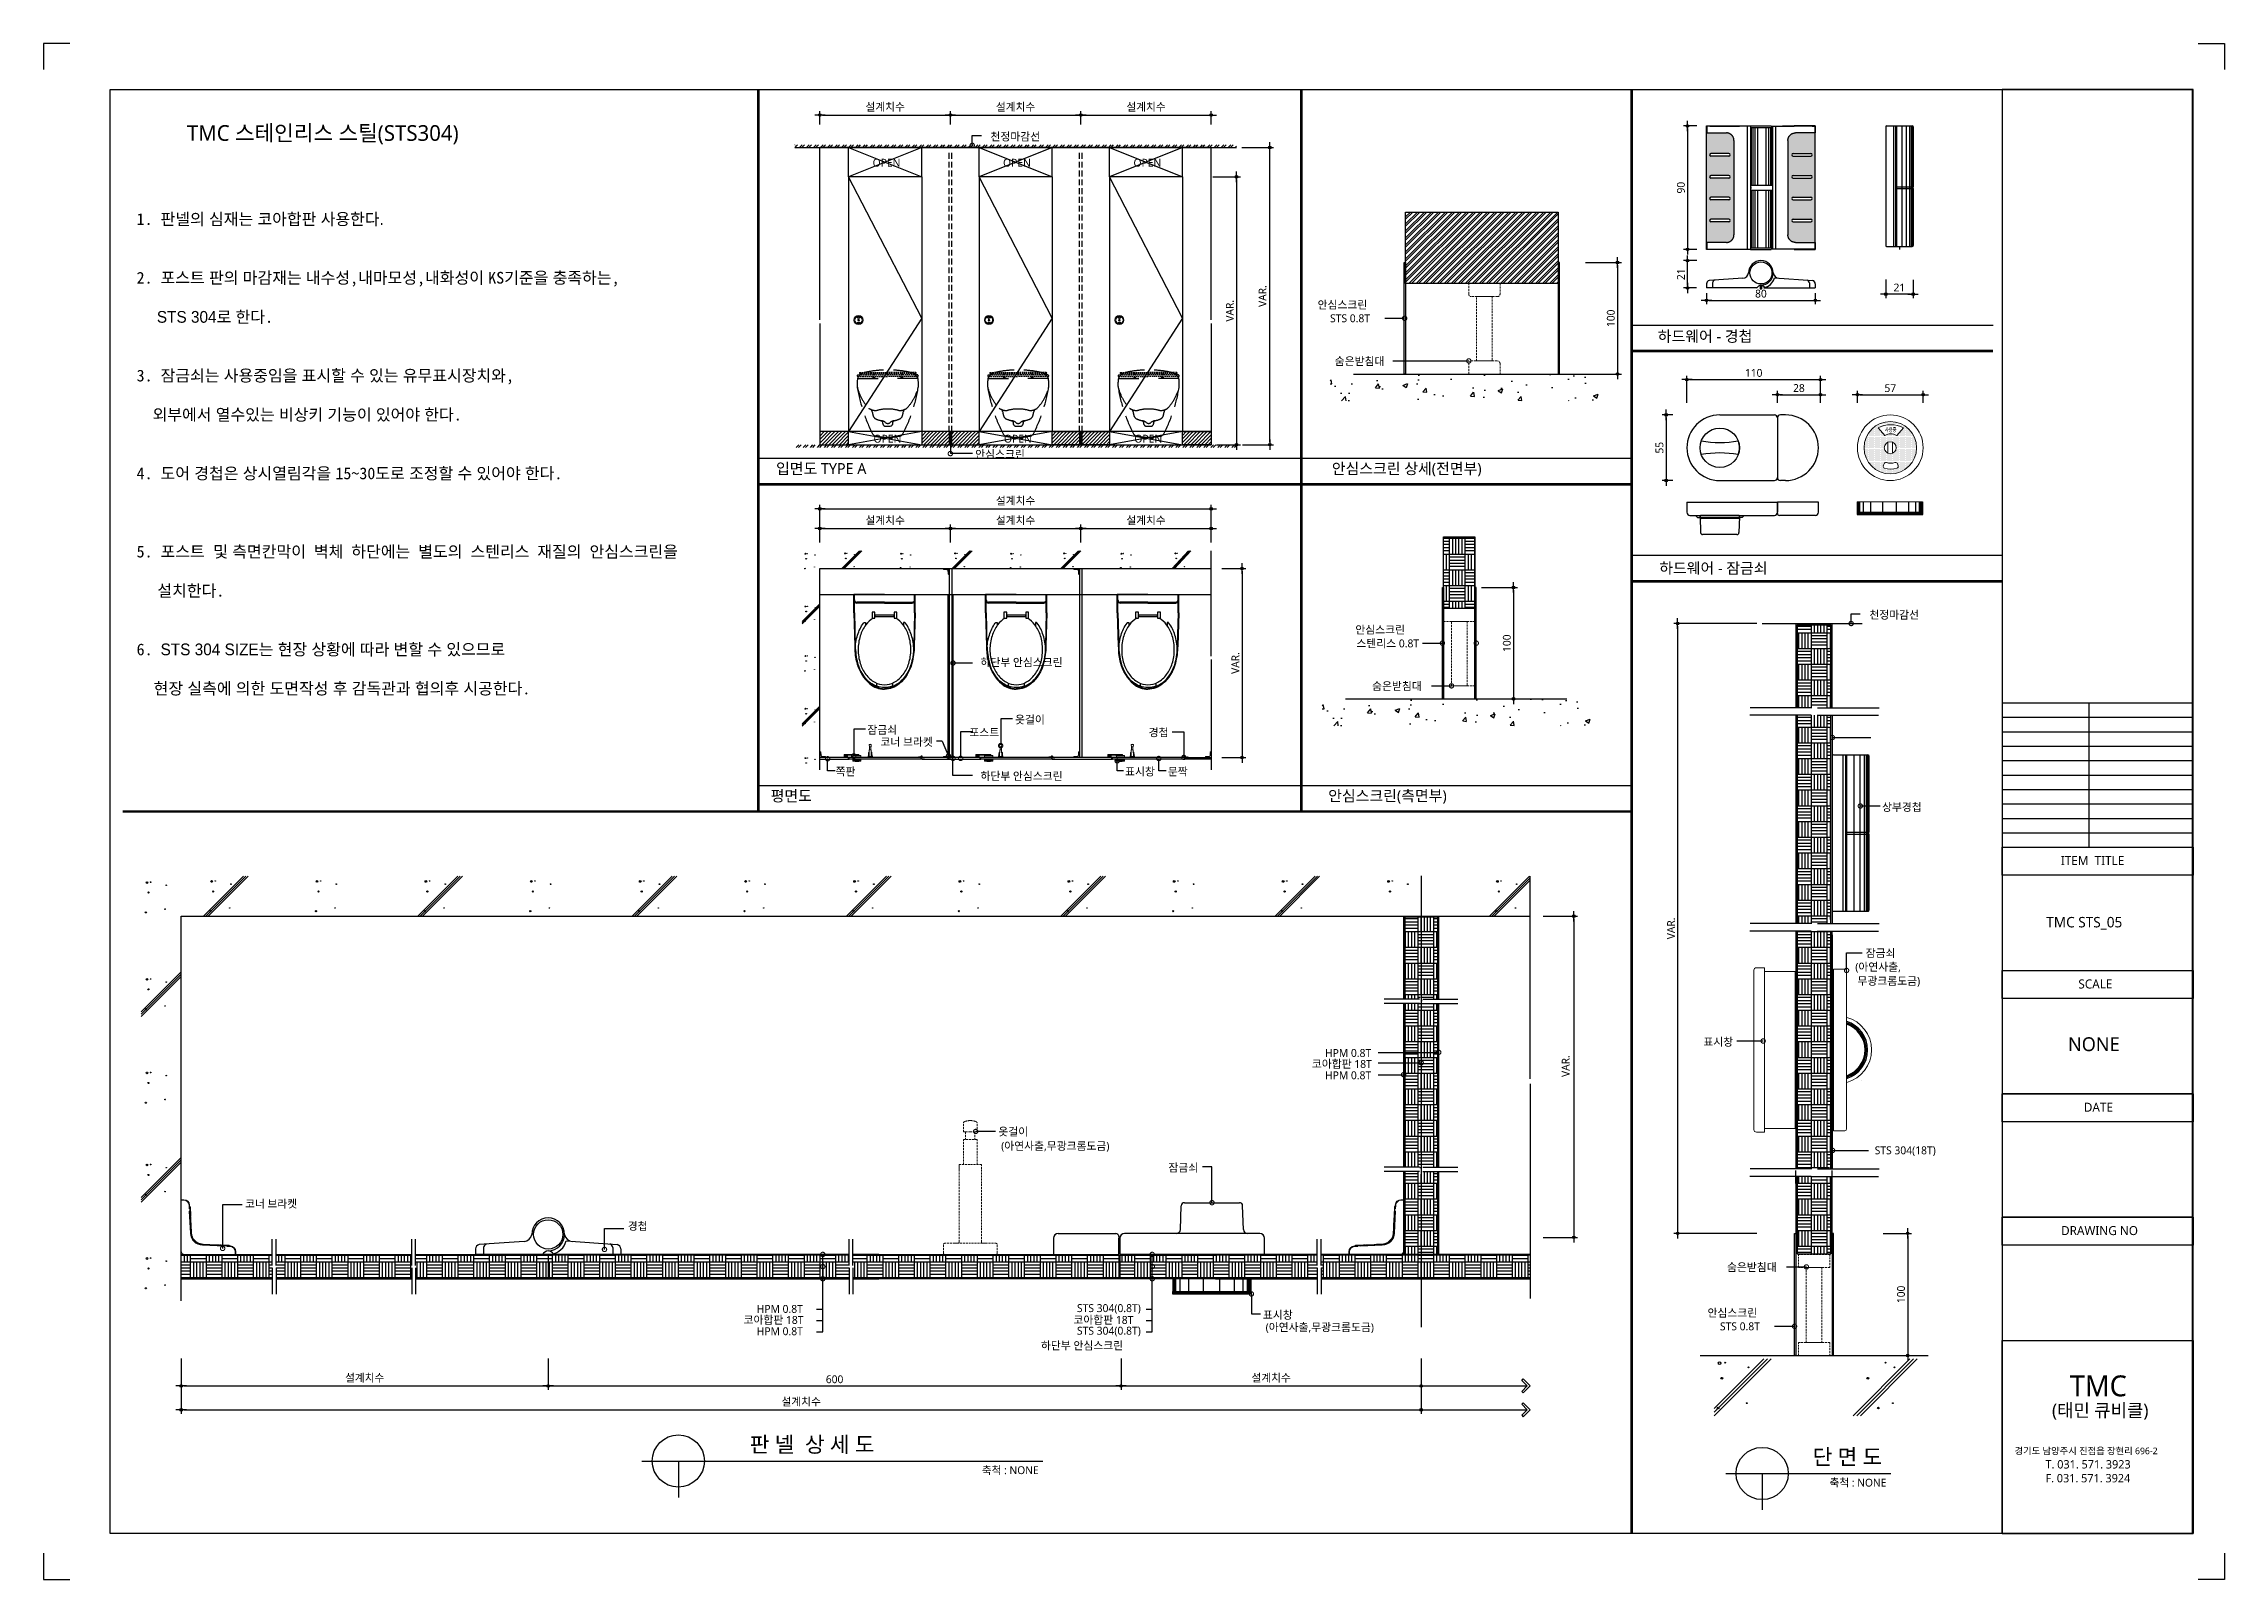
# Model space of a CAD drawing. Extents: x -256 to 8104, y -176 to 5714.
import ezdxf
from ezdxf.enums import TextEntityAlignment as Align

# ---------------------------------------------------------------- set-up
doc = ezdxf.new("R2010")
doc.units = 0
doc.header["$LTSCALE"] = 30
doc.linetypes.add('CEN', pattern=[62, 60, -1, 0, -1])
doc.linetypes.add('HIDDEN', pattern=[0.375, 0.25, -0.125])
doc.layers.get('0').update_dxf_attribs({"linetype": 'CONTINUOUS'})
doc.layers.get('DEFPOINTS').update_dxf_attribs({"linetype": 'CONTINUOUS'})
for name, color, linetype in [('02---제품선', 4, 'CONTINUOUS'), ('0_toilet', 6, 'CONTINUOUS'), ('C', 2, 'CONTINUOUS'), ('curior-0Line', 252, 'CONTINUOUS'), ('DIM', 7, 'CONTINUOUS'), ('HAT', 8, 'CONTINUOUS'), ('HID', 9, 'HIDDEN'), ('jac text', 7, 'CONTINUOUS'), ('TIT', 3, 'CONTINUOUS'), ('경첩', 4, 'CONTINUOUS'), ('문자', 3, 'CONTINUOUS'), ('부자재', 4, 'CONTINUOUS'), ('옷걸이', 4, 'CONTINUOUS'), ('잠금쇠(회전형)', 4, 'CONTINUOUS'), ('중심선', 1, 'CEN'), ('치수', 1, 'CONTINUOUS'), ('판넬', 2, 'CONTINUOUS'), ('해치', 8, 'CONTINUOUS')]:
    doc.layers.add(name, color=color, linetype=linetype)
doc.styles.add('HDW', font='gulim.ttc')
doc.styles.add('돋움', font='malgun.ttf')
doc.dimstyles.new('10', dxfattribs={"dimscale": 10, "dimtxt": 3, "dimasz": 1, "dimexe": 1.5, "dimexo": 2, "dimgap": 1, "dimtad": 1, "dimdec": 0, "dimlunit": 6, "dimtxsty": '돋움', "dimblk": 'DIMDOT', "dimcen": -1, "dimdle": 1.5, "dimclrt": 3, "dimazin": 3, "dimtfac": 1, "dimtdec": 0, "dimtix": 1, "dimtmove": 2, "dimatfit": 3, "dimldrblk": 'DIMDOT', "dimarcsym": 0})
pattern_1 = [(180, (50196.48, -5340.47), (-1e-14, -120.65), [60.325, -60.325]), (180, (50196.48, -5328.4), (-1e-14, -120.65), [60.325, -60.325]), (180, (50196.48, -5316.34), (-1e-14, -120.65), [60.325, -60.325]), (180, (50196.48, -5304.27), (-1e-14, -120.65), [60.325, -60.325]), (90, (50124.09, -5352.53), (-120.65, 7e-15), [60.325, -60.325]), (90, (50112.02, -5352.53), (-120.65, 7e-15), [60.325, -60.325]), (90, (50099.96, -5352.53), (-120.65, 7e-15), [60.325, -60.325]), (90, (50087.89, -5352.53), (-120.65, 7e-15), [60.325, -60.325]), (90, (50184.41, -5292.21), (-120.65, 7e-15), [60.325, -60.325]), (90, (50172.35, -5292.21), (-120.65, 7e-15), [60.325, -60.325]), (90, (50160.28, -5292.21), (-120.65, 7e-15), [60.325, -60.325]), (90, (50148.22, -5292.21), (-120.65, 7e-15), [60.325, -60.325]), (180, (50136.15, -5243.95), (-1e-14, -120.65), [60.325, -60.325]), (180, (50136.15, -5256.01), (-1e-14, -120.65), [60.325, -60.325]), (180, (50136.15, -5268.08), (-1e-14, -120.65), [60.325, -60.325]), (180, (50136.15, -5280.14), (-1e-14, -120.65), [60.325, -60.325]), (180, (50196.48, -5292.21), (-1e-14, -120.65), []), (90, (50136.15, -5352.53), (-120.65, 7e-15), []), (180, (50196.48, -5352.53), (-1e-14, -120.65), []), (270, (50196.48, -5231.88), (120.65, -2e-14), [])]

# ---------------------------------------------------------------- blocks, each defined once
blk = doc.blocks.new('DIMDOT')
at = {"linetype": 'Continuous'}
blk.add_line((-2, 0), (2, 0), dxfattribs=at)
for radius in [0.5, 0.25]:
    blk.add_circle((0, 0), radius, dxfattribs=at)
blk = doc.blocks.new('*D125')
at = {"layer": 'DEFPOINTS', "color": 0}
for p in [(61617.5, 263.4), (61117.5, 207.1), (61617.5, 207.1)]:
    blk.add_point(p, dxfattribs=at)
at = {"layer": 'DIM', "color": 0, "lineweight": -2, "ltscale": 10}
for p, q in [((61117.5, 227.1), (61117.5, 278.4)), ((61127.5, 263.4), (61607.5, 263.4)), ((61617.5, 227.1), (61617.5, 278.4))]:
    blk.add_line(p, q, dxfattribs=at)
at = {"layer": 'DIM', "color": 0, "lineweight": -2, "xscale": 10, "yscale": 10, "zscale": 10, "rotation": 180}
blk.add_blockref('DIMDOT', (61117.5, 263.4), dxfattribs=at)
at = {"layer": 'DIM', "color": 0, "lineweight": -2, "xscale": 10, "yscale": 10, "zscale": 10}
blk.add_blockref('DIMDOT', (61617.5, 263.4), dxfattribs=at)
at = {"layer": 'DIM', "color": 3, "insert": (61367.5, 293), "char_height": 30, "attachment_point": 5, "style": '돋움'}
blk.add_mtext('설계치수', dxfattribs=at)
blk = doc.blocks.new('*D126')
at = {"layer": 'DEFPOINTS', "color": 0}
for p in [(62117.5, 263.4), (61617.5, 207.1), (62117.5, 207.1)]:
    blk.add_point(p, dxfattribs=at)
at = {"layer": 'DIM', "color": 0, "lineweight": -2, "ltscale": 10}
for p, q in [((61617.5, 227.1), (61617.5, 278.4)), ((61627.5, 263.4), (62107.5, 263.4)), ((62117.5, 227.1), (62117.5, 278.4))]:
    blk.add_line(p, q, dxfattribs=at)
at = {"layer": 'DIM', "color": 0, "lineweight": -2, "xscale": 10, "yscale": 10, "zscale": 10, "rotation": 180}
blk.add_blockref('DIMDOT', (61617.5, 263.4), dxfattribs=at)
at = {"layer": 'DIM', "color": 0, "lineweight": -2, "xscale": 10, "yscale": 10, "zscale": 10}
blk.add_blockref('DIMDOT', (62117.5, 263.4), dxfattribs=at)
at = {"layer": 'DIM', "color": 3, "insert": (61867.5, 293), "char_height": 30, "attachment_point": 5, "style": '돋움'}
blk.add_mtext('설계치수', dxfattribs=at)
blk = doc.blocks.new('*D127')
at = {"layer": 'DEFPOINTS', "color": 0}
for p in [(62617.5, 263.4), (62117.5, 207.1), (62617.5, 207.1)]:
    blk.add_point(p, dxfattribs=at)
at = {"layer": 'DIM', "color": 0, "lineweight": -2, "ltscale": 10}
for p, q in [((62117.5, 227.1), (62117.5, 278.4)), ((62127.5, 263.4), (62607.5, 263.4)), ((62617.5, 227.1), (62617.5, 278.4))]:
    blk.add_line(p, q, dxfattribs=at)
at = {"layer": 'DIM', "color": 0, "lineweight": -2, "xscale": 10, "yscale": 10, "zscale": 10, "rotation": 180}
blk.add_blockref('DIMDOT', (62117.5, 263.4), dxfattribs=at)
at = {"layer": 'DIM', "color": 0, "lineweight": -2, "xscale": 10, "yscale": 10, "zscale": 10}
blk.add_blockref('DIMDOT', (62617.5, 263.4), dxfattribs=at)
at = {"layer": 'DIM', "color": 3, "insert": (62367.5, 293), "char_height": 30, "attachment_point": 5, "style": '돋움'}
blk.add_mtext('설계치수', dxfattribs=at)
blk = doc.blocks.new('*D128')
at = {"layer": 'DEFPOINTS', "color": 0}
for p in [(62604.1, 26.6), (62617.5, -1000.8), (62714.4, -1000.8)]:
    blk.add_point(p, dxfattribs=at)
at = {"layer": 'DIM', "color": 0, "lineweight": -2, "ltscale": 10}
for p, q in [((62624.1, 26.6), (62729.4, 26.6)), ((62714.4, 16.6), (62714.4, -990.8)), ((62637.5, -1000.8), (62729.4, -1000.8))]:
    blk.add_line(p, q, dxfattribs=at)
at = {"layer": 'DIM', "color": 0, "lineweight": -2, "xscale": 10, "yscale": 10, "zscale": 10}
for p, rotation in [((62714.4, 26.6), 90), ((62714.4, -1000.8), 270)]:
    blk.add_blockref('DIMDOT', p, dxfattribs=dict(at, rotation=rotation))
at = {"layer": 'DIM', "color": 3, "insert": (62689.2, -487.1), "char_height": 30, "attachment_point": 5, "rotation": 90, "style": '돋움'}
blk.add_mtext('VAR.', dxfattribs=at)
blk = doc.blocks.new('*D129')
at = {"layer": 'DEFPOINTS', "color": 0}
for p in [(62638.6, -1475.7), (62638.6, -2200.7), (62735.5, -2200.7)]:
    blk.add_point(p, dxfattribs=at)
at = {"layer": 'DIM', "color": 0, "lineweight": -2, "ltscale": 10}
for p, q in [((62658.6, -1475.7), (62750.5, -1475.7)), ((62735.5, -1485.7), (62735.5, -2190.7)), ((62658.6, -2200.7), (62750.5, -2200.7))]:
    blk.add_line(p, q, dxfattribs=at)
at = {"layer": 'DIM', "color": 0, "lineweight": -2, "xscale": 10, "yscale": 10, "zscale": 10}
for p, rotation in [((62735.5, -1475.7), 90), ((62735.5, -2200.7), 270)]:
    blk.add_blockref('DIMDOT', p, dxfattribs=dict(at, rotation=rotation))
at = {"layer": 'DIM', "color": 3, "insert": (62710.2, -1838.2), "char_height": 30, "attachment_point": 5, "rotation": 90, "style": '돋움'}
blk.add_mtext('VAR.', dxfattribs=at)
blk = doc.blocks.new('_DOTSMALL')
at = {"color": 0, "linetype": 'ByBlock', "const_width": 0.5}
blk.add_lwpolyline([(-0.0625, 0, 1), (0.0625, 0, 1)], format="xyb", close=True, dxfattribs=at)
blk = doc.blocks.new('A$C63EC304E')
at = {"layer": '치수', "color": 1, "xscale": 2.5, "yscale": 2.5, "zscale": 2.5, "rotation": 234.3098741996962}
blk.add_blockref('_DOTSMALL', (0.31, 0.31), dxfattribs=at)
blk = doc.blocks.new('A$C2BC9653E')
at = {"layer": '치수', "xscale": 0.3333333333333333, "yscale": 0.3333333333333333, "zscale": 0.3333333333333333}
blk.add_blockref('A$C63EC304E', (0, 0), dxfattribs=at)
blk = doc.blocks.new('A$C7FC71301')
at = {"layer": '치수', "rotation": 180}
blk.add_blockref('A$C2BC9653E', (0.21, 0.21), dxfattribs=at)
blk = doc.blocks.new('A$C4A20372B')
at = {"layer": '치수'}
blk.add_blockref('A$C7FC71301', (0, 0), dxfattribs=at)
blk = doc.blocks.new('A$C566469F5')
at = {"layer": '치수'}
blk.add_blockref('A$C4A20372B', (0, 0), dxfattribs=at)
blk = doc.blocks.new('A$C7E317CD4')
at = {"layer": '해치', "xscale": 2, "yscale": 2, "zscale": 2}
blk.add_blockref('A$C566469F5', (0, 0), dxfattribs=at)
blk = doc.blocks.new('A$C601D7F27')
at = {"layer": '치수'}
blk.add_blockref('A$C7E317CD4', (0, 0), dxfattribs=at)
blk = doc.blocks.new('A$C38802C08')
at = {"layer": '치수'}
blk.add_blockref('A$C601D7F27', (0, 0), dxfattribs=at)
blk = doc.blocks.new('*D130')
at = {"layer": 'DEFPOINTS', "color": 0}
for p in [(62617.5, -1322.1), (62117.5, -1395.3), (62617.5, -1395.3)]:
    blk.add_point(p, dxfattribs=at)
at = {"layer": 'DIM', "color": 0, "lineweight": -2, "ltscale": 10}
for p, q in [((62117.5, -1375.3), (62117.5, -1307.1)), ((62127.5, -1322.1), (62607.5, -1322.1)), ((62617.5, -1375.3), (62617.5, -1307.1))]:
    blk.add_line(p, q, dxfattribs=at)
at = {"layer": 'DIM', "color": 0, "lineweight": -2, "xscale": 10, "yscale": 10, "zscale": 10, "rotation": 180}
blk.add_blockref('DIMDOT', (62117.5, -1322.1), dxfattribs=at)
at = {"layer": 'DIM', "color": 0, "lineweight": -2, "xscale": 10, "yscale": 10, "zscale": 10}
blk.add_blockref('DIMDOT', (62617.5, -1322.1), dxfattribs=at)
at = {"layer": 'DIM', "color": 3, "insert": (62367.5, -1292.5), "char_height": 30, "attachment_point": 5, "style": '돋움'}
blk.add_mtext('설계치수', dxfattribs=at)
blk = doc.blocks.new('*D131')
at = {"layer": 'DEFPOINTS', "color": 0}
for p in [(62617.5, -1246.8), (61117.5, -1395.3), (62617.5, -1395.3)]:
    blk.add_point(p, dxfattribs=at)
at = {"layer": 'DIM', "color": 0, "lineweight": -2, "ltscale": 10}
for p, q in [((61117.5, -1375.3), (61117.5, -1231.8)), ((61127.5, -1246.8), (62607.5, -1246.8)), ((62617.5, -1375.3), (62617.5, -1231.8))]:
    blk.add_line(p, q, dxfattribs=at)
at = {"layer": 'DIM', "color": 0, "lineweight": -2, "xscale": 10, "yscale": 10, "zscale": 10, "rotation": 180}
blk.add_blockref('DIMDOT', (61117.5, -1246.8), dxfattribs=at)
at = {"layer": 'DIM', "color": 0, "lineweight": -2, "xscale": 10, "yscale": 10, "zscale": 10}
blk.add_blockref('DIMDOT', (62617.5, -1246.8), dxfattribs=at)
at = {"layer": 'DIM', "color": 3, "insert": (61867.5, -1217.2), "char_height": 30, "attachment_point": 5, "style": '돋움'}
blk.add_mtext('설계치수', dxfattribs=at)
blk = doc.blocks.new('*D132')
at = {"layer": 'DEFPOINTS', "color": 0}
for p in [(62117.5, -1322.1), (61617.5, -1395.3), (62117.5, -1395.3)]:
    blk.add_point(p, dxfattribs=at)
at = {"layer": 'DIM', "color": 0, "lineweight": -2, "ltscale": 10}
for p, q in [((61617.5, -1375.3), (61617.5, -1307.1)), ((61627.5, -1322.1), (62107.5, -1322.1)), ((62117.5, -1375.3), (62117.5, -1307.1))]:
    blk.add_line(p, q, dxfattribs=at)
at = {"layer": 'DIM', "color": 0, "lineweight": -2, "xscale": 10, "yscale": 10, "zscale": 10, "rotation": 180}
blk.add_blockref('DIMDOT', (61617.5, -1322.1), dxfattribs=at)
at = {"layer": 'DIM', "color": 0, "lineweight": -2, "xscale": 10, "yscale": 10, "zscale": 10}
blk.add_blockref('DIMDOT', (62117.5, -1322.1), dxfattribs=at)
at = {"layer": 'DIM', "color": 3, "insert": (61867.5, -1292.5), "char_height": 30, "attachment_point": 5, "style": '돋움'}
blk.add_mtext('설계치수', dxfattribs=at)
blk = doc.blocks.new('*D133')
at = {"layer": 'DEFPOINTS', "color": 0}
for p in [(61617.5, -1322.1), (61117.5, -1395.3), (61617.5, -1395.3)]:
    blk.add_point(p, dxfattribs=at)
at = {"layer": 'DIM', "color": 0, "lineweight": -2, "ltscale": 10}
for p, q in [((61117.5, -1375.3), (61117.5, -1307.1)), ((61127.5, -1322.1), (61607.5, -1322.1)), ((61617.5, -1375.3), (61617.5, -1307.1))]:
    blk.add_line(p, q, dxfattribs=at)
at = {"layer": 'DIM', "color": 0, "lineweight": -2, "xscale": 10, "yscale": 10, "zscale": 10, "rotation": 180}
blk.add_blockref('DIMDOT', (61117.5, -1322.1), dxfattribs=at)
at = {"layer": 'DIM', "color": 0, "lineweight": -2, "xscale": 10, "yscale": 10, "zscale": 10}
blk.add_blockref('DIMDOT', (61617.5, -1322.1), dxfattribs=at)
at = {"layer": 'DIM', "color": 3, "insert": (61367.5, -1292.5), "char_height": 30, "attachment_point": 5, "style": '돋움'}
blk.add_mtext('설계치수', dxfattribs=at)
blk = doc.blocks.new('*D134')
at = {"layer": 'DEFPOINTS', "color": 0}
for p in [(64953, -751.2), (64441, -859.9), (64953, -859.9)]:
    blk.add_point(p, dxfattribs=at)
at = {"layer": 'DIM', "color": 0, "lineweight": -2, "ltscale": 10}
for p, q in [((64441, -839.9), (64441, -736.2)), ((64451, -751.2), (64943, -751.2)), ((64953, -839.9), (64953, -736.2))]:
    blk.add_line(p, q, dxfattribs=at)
at = {"layer": 'DIM', "color": 0, "lineweight": -2, "xscale": 10, "yscale": 10, "zscale": 10, "rotation": 180}
blk.add_blockref('DIMDOT', (64441, -751.2), dxfattribs=at)
at = {"layer": 'DIM', "color": 0, "lineweight": -2, "xscale": 10, "yscale": 10, "zscale": 10}
blk.add_blockref('DIMDOT', (64953, -751.2), dxfattribs=at)
at = {"layer": 'DIM', "color": 3, "insert": (64697, -725.7), "char_height": 30, "attachment_point": 5, "style": '돋움'}
blk.add_mtext('110', dxfattribs=at)
blk = doc.blocks.new('*D135')
at = {"layer": 'DEFPOINTS', "color": 0}
for p in [(64953, -809.2), (64788, -859.9), (64953, -859.9)]:
    blk.add_point(p, dxfattribs=at)
at = {"layer": 'DIM', "color": 0, "lineweight": -2, "ltscale": 10}
for p, q in [((64788, -839.9), (64788, -794.2)), ((64798, -809.2), (64943, -809.2)), ((64953, -839.9), (64953, -794.2))]:
    blk.add_line(p, q, dxfattribs=at)
at = {"layer": 'DIM', "color": 0, "lineweight": -2, "xscale": 10, "yscale": 10, "zscale": 10, "rotation": 180}
blk.add_blockref('DIMDOT', (64788, -809.2), dxfattribs=at)
at = {"layer": 'DIM', "color": 0, "lineweight": -2, "xscale": 10, "yscale": 10, "zscale": 10}
blk.add_blockref('DIMDOT', (64953, -809.2), dxfattribs=at)
at = {"layer": 'DIM', "color": 3, "insert": (64870.5, -783.7), "char_height": 30, "attachment_point": 5, "style": '돋움'}
blk.add_mtext('28', dxfattribs=at)
blk = doc.blocks.new('*D136')
at = {"layer": 'DEFPOINTS', "color": 0}
for p in [(65346.7, -809.2), (65094.7, -859.9), (65346.7, -859.9)]:
    blk.add_point(p, dxfattribs=at)
at = {"layer": 'DIM', "color": 0, "lineweight": -2, "ltscale": 10}
for p, q in [((65094.7, -839.9), (65094.7, -794.2)), ((65104.7, -809.2), (65336.7, -809.2)), ((65346.7, -839.9), (65346.7, -794.2))]:
    blk.add_line(p, q, dxfattribs=at)
at = {"layer": 'DIM', "color": 0, "lineweight": -2, "xscale": 10, "yscale": 10, "zscale": 10, "rotation": 180}
blk.add_blockref('DIMDOT', (65094.7, -809.2), dxfattribs=at)
at = {"layer": 'DIM', "color": 0, "lineweight": -2, "xscale": 10, "yscale": 10, "zscale": 10}
blk.add_blockref('DIMDOT', (65346.7, -809.2), dxfattribs=at)
at = {"layer": 'DIM', "color": 3, "insert": (65220.7, -784), "char_height": 30, "attachment_point": 5, "style": '돋움'}
blk.add_mtext('57', dxfattribs=at)
blk = doc.blocks.new('*D137')
at = {"layer": 'DEFPOINTS', "color": 0}
for p in [(64498.7, 221.5), (64443.6, -251.6), (64498.7, -251.6)]:
    blk.add_point(p, dxfattribs=at)
at = {"layer": 'DIM', "color": 0, "lineweight": -2, "ltscale": 10}
for p, q in [((64478.7, 221.5), (64428.6, 221.5)), ((64443.6, 211.5), (64443.6, -241.6)), ((64478.7, -251.6), (64428.6, -251.6))]:
    blk.add_line(p, q, dxfattribs=at)
at = {"layer": 'DIM', "color": 0, "lineweight": -2, "xscale": 10, "yscale": 10, "zscale": 10}
for p, rotation in [((64443.6, 221.5), 90), ((64443.6, -251.6), 270)]:
    blk.add_blockref('DIMDOT', p, dxfattribs=dict(at, rotation=rotation))
at = {"layer": 'DIM', "color": 3, "insert": (64418.1, -15.1), "char_height": 30, "attachment_point": 5, "rotation": 90, "style": '돋움'}
blk.add_mtext('90', dxfattribs=at)
blk = doc.blocks.new('*D138')
at = {"layer": 'DEFPOINTS', "color": 0}
for p in [(64516.2, -399.8), (64933.3, -399.8), (64933.3, -447.2)]:
    blk.add_point(p, dxfattribs=at)
at = {"layer": 'DIM', "color": 0, "lineweight": -2, "ltscale": 10}
for p, q in [((64516.2, -419.8), (64516.2, -462.2)), ((64526.2, -447.2), (64923.3, -447.2)), ((64933.3, -419.8), (64933.3, -462.2))]:
    blk.add_line(p, q, dxfattribs=at)
at = {"layer": 'DIM', "color": 0, "lineweight": -2, "xscale": 10, "yscale": 10, "zscale": 10, "rotation": 180}
blk.add_blockref('DIMDOT', (64516.2, -447.2), dxfattribs=at)
at = {"layer": 'DIM', "color": 0, "lineweight": -2, "xscale": 10, "yscale": 10, "zscale": 10}
blk.add_blockref('DIMDOT', (64933.3, -447.2), dxfattribs=at)
at = {"layer": 'DIM', "color": 3, "insert": (64724.8, -421.7), "char_height": 30, "attachment_point": 5, "style": '돋움'}
blk.add_mtext('80', dxfattribs=at)
blk = doc.blocks.new('*D139')
at = {"layer": 'DEFPOINTS', "color": 0}
for p in [(64443.6, -294.8), (64498.7, -294.8), (64497.9, -399.8)]:
    blk.add_point(p, dxfattribs=at)
at = {"layer": 'DIM', "color": 0, "lineweight": -2, "ltscale": 10}
for p, q in [((64478.7, -294.8), (64428.6, -294.8)), ((64443.6, -389.8), (64443.6, -304.8)), ((64477.9, -399.8), (64428.6, -399.8))]:
    blk.add_line(p, q, dxfattribs=at)
at = {"layer": 'DIM', "color": 0, "lineweight": -2, "xscale": 10, "yscale": 10, "zscale": 10}
for p, rotation in [((64443.6, -294.8), 90), ((64443.6, -399.8), 270)]:
    blk.add_blockref('DIMDOT', p, dxfattribs=dict(at, rotation=rotation))
at = {"layer": 'DIM', "color": 3, "insert": (64418.3, -347.3), "char_height": 30, "attachment_point": 5, "rotation": 90, "style": '돋움'}
blk.add_mtext('21', dxfattribs=at)
blk = doc.blocks.new('*D140')
at = {"layer": 'DEFPOINTS', "color": 0}
for p in [(65203.1, -347.7), (65308.1, -348.4), (65203.1, -423.3)]:
    blk.add_point(p, dxfattribs=at)
at = {"layer": 'DIM', "color": 0, "lineweight": -2, "ltscale": 10}
for p, q in [((65203.1, -367.7), (65203.1, -438.3)), ((65308.1, -368.4), (65308.1, -438.3)), ((65298.1, -423.3), (65213.1, -423.3))]:
    blk.add_line(p, q, dxfattribs=at)
at = {"layer": 'DIM', "color": 0, "lineweight": -2, "xscale": 10, "yscale": 10, "zscale": 10, "rotation": 180}
blk.add_blockref('DIMDOT', (65203.1, -423.3), dxfattribs=at)
at = {"layer": 'DIM', "color": 0, "lineweight": -2, "xscale": 10, "yscale": 10, "zscale": 10}
blk.add_blockref('DIMDOT', (65308.1, -423.3), dxfattribs=at)
at = {"layer": 'DIM', "color": 3, "insert": (65255.6, -398), "char_height": 30, "attachment_point": 5, "style": '돋움'}
blk.add_mtext('21', dxfattribs=at)
blk = doc.blocks.new('A$C10E41893')
at = {"layer": '부자재'}
for p, q in [((6, 0), (6, 196)), ((123, 196), (6, 196)), ((123, 192), (6, 192)), ((55, 0), (55, 177)), ((61, 0), (61, 177)), ((6, 0), (6, -196)), ((55, 0), (55, -177)), ((61, 0), (61, -177)), ((123, -192), (6, -192)), ((123, -196), (6, -196))]:
    blk.add_line(p, q, dxfattribs=at)
for points in [[(123, 196, -0.012538), (123, 196), (335, 190, -0.055395), (445, 175, -0.154276), (577, 93, -0.179504), (612, 0, -0.179504)], [(123, 192, -0.012538), (123, 192), (335, 187, -0.055395), (444, 172, -0.154276), (574, 91, -0.179504), (608, 0, -0.179504)], [(157, -72, 0.089162), (200, -119, 0.085733), (270, -155, 0.075373), (359, -168, 0.075373), (447, -155, 0.085733), (517, -119, 0.106084), (567, -62, 0.126931), (583, 0, 0.126931), (567, 62, 0.106084), (517, 119, 0.085733), (447, 155, 0.075373), (359, 168, 0.075373), (270, 155, 0.085733), (200, 119, 0.089162), (157, 72)], [(572, 51), (589, 51), (589, 60, 0.021185), (583, 71, 0.106084), (528, 134, 0.085733), (453, 172, 0.075373), (359, 187, 0.075373), (265, 172, 0.085733), (189, 134, 0.007337), (184, 130), (184, 122), (205, 122)], [(123, -196, 0.012538), (123, -196), (335, -190, 0.055395), (445, -175, 0.154276), (577, -93, 0.179504), (612, 0, 0.179504)], [(123, -192, 0.012538), (123, -192), (335, -187, 0.055395), (444, -172, 0.154276), (574, -91, 0.179504), (608, 0, 0.179504)], [(589, -51, 0.090214), (598, 0, 0.090214), (589, 51, 0.106084)], [(572, -51), (589, -51), (589, -60, -0.021185), (583, -71, -0.106084), (528, -134, -0.085733), (453, -172, -0.075373), (359, -187, -0.075373), (265, -172, -0.085733), (189, -134, -0.007337), (184, -130), (184, -122), (205, -122)]]:
    blk.add_lwpolyline(points, format="xyb", dxfattribs=at)
blk.add_lwpolyline([(138, -61), (119, -61), (119, -79), (157, -79), (157, -61), (138, -61), (147, -61), (147, 61), (138, 61), (157, 61), (157, 79), (119, 79), (119, 61), (138, 61), (138, -61), (119, -61)], dxfattribs=at)
for centre, start, end in [((40, 177), 0, 90), ((46, 177), 0, 90), ((40, -177), 270, 0), ((46, -177), 270, 0)]:
    blk.add_arc(centre, 15, start, end, dxfattribs=at)
blk = doc.blocks.new('A$C460A2A32')
at = {"color": 0}
for p, q in [((3, 20), (0, 16)), ((3, 20), (9, 20)), ((4, 10), (162, 10)), ((9, 20), (162, 20)), ((13, 32), (11, 30)), ((13, 32), (162, 32)), ((13, 27), (162, 27)), ((312, 32), (162, 32)), ((312, 27), (162, 27)), ((316, 20), (162, 20)), ((321, 10), (162, 10)), ((312, 32), (313, 30)), ((322, 20), (316, 20)), ((322, 20), (324, 16))]:
    blk.add_line(p, q, dxfattribs=at)
for centre, radius, start, end in [((4, 14), 4, 150.0107, 270), ((13, 29), 2, 135, 270), ((109, 28), 26, 182.6717, 198.4118), ((109, 10), 26, 180, 202.6199), ((107, 28), 23, 183.0205, 200.9186), ((107, 10), 23, 180, 205.7715), ((69, 10), 23, 334.2285, 0), ((69, 28), 23, 339.0814, 356.9795), ((67, 10), 26, 337.3801, 0), ((67, 28), 26, 341.5882, 357.3283), ((257, 10), 26, 180, 202.6199), ((257, 28), 26, 182.6717, 198.4118), ((256, 28), 23, 183.0205, 200.9186), ((256, 10), 23, 180, 205.7715), ((217, 10), 23, 334.2285, 0), ((217, 28), 23, 339.0814, 356.9795), ((216, 28), 26, 341.5882, 357.3283), ((216, 10), 26, 337.3801, 0), ((312, 29), 2, 270, 45), ((321, 14), 4, 270, 29.9893)]:
    blk.add_arc(centre, radius, start, end, dxfattribs=at)
blk = doc.blocks.new('*D141')
at = {"layer": 'DEFPOINTS', "color": 0}
for p in [(64406.7, -886.4), (64361, -1138.4), (64406.7, -1138.4)]:
    blk.add_point(p, dxfattribs=at)
at = {"layer": 'DIM', "color": 0, "lineweight": -2, "ltscale": 10}
for p, q in [((64386.7, -886.4), (64346, -886.4)), ((64361, -896.4), (64361, -1128.4)), ((64386.7, -1138.4), (64346, -1138.4))]:
    blk.add_line(p, q, dxfattribs=at)
at = {"layer": 'DIM', "color": 0, "lineweight": -2, "xscale": 10, "yscale": 10, "zscale": 10}
for p, rotation in [((64361, -886.4), 90), ((64361, -1138.4), 270)]:
    blk.add_blockref('DIMDOT', p, dxfattribs=dict(at, rotation=rotation))
at = {"layer": 'DIM', "color": 3, "insert": (64335.8, -1012.4), "char_height": 30, "attachment_point": 5, "rotation": 90, "style": '돋움'}
blk.add_mtext('55', dxfattribs=at)
blk = doc.blocks.new('*D142')
at = {"layer": 'DEFPOINTS', "color": 0}
for p in [(64729.6, -1686.4), (64405.6, -4025.4), (64729.6, -4025.4)]:
    blk.add_point(p, dxfattribs=at)
at = {"layer": 'DIM', "color": 0, "lineweight": -2, "ltscale": 10}
for p, q in [((64709.6, -1686.4), (64390.6, -1686.4)), ((64405.6, -1696.4), (64405.6, -4015.4)), ((64709.6, -4025.4), (64390.6, -4025.4))]:
    blk.add_line(p, q, dxfattribs=at)
at = {"layer": 'DIM', "color": 0, "lineweight": -2, "xscale": 10, "yscale": 10, "zscale": 10}
for p, rotation in [((64405.6, -1686.4), 90), ((64405.6, -4025.4), 270)]:
    blk.add_blockref('DIMDOT', p, dxfattribs=dict(at, rotation=rotation))
at = {"layer": 'DIM', "color": 3, "insert": (64380.3, -2855.9), "char_height": 30, "attachment_point": 5, "rotation": 90, "style": '돋움'}
blk.add_mtext('VAR.', dxfattribs=at)
blk = doc.blocks.new('A$C13EB2441')
for p, q in [((0.84, 7.37), (0.84, 14.11)), ((0.84, 6.74), (0.84, 0))]:
    blk.add_line(p, q)
blk = doc.blocks.new('*D143')
at = {"layer": 'DEFPOINTS', "color": 0}
for p in [(65173.1, -4025.4), (65173.1, -4493.7), (65287.4, -4493.7)]:
    blk.add_point(p, dxfattribs=at)
at = {"layer": 'DIM', "color": 0, "lineweight": -2, "ltscale": 10}
for p, q in [((65193.1, -4025.4), (65302.4, -4025.4)), ((65287.4, -4035.4), (65287.4, -4483.7)), ((65193.1, -4493.7), (65302.4, -4493.7))]:
    blk.add_line(p, q, dxfattribs=at)
at = {"layer": 'DIM', "color": 0, "lineweight": -2, "xscale": 10, "yscale": 10, "zscale": 10}
for p, rotation in [((65287.4, -4025.4), 90), ((65287.4, -4493.7), 270)]:
    blk.add_blockref('DIMDOT', p, dxfattribs=dict(at, rotation=rotation))
at = {"layer": 'DIM', "color": 3, "insert": (65261.9, -4259.5), "char_height": 30, "attachment_point": 5, "rotation": 90, "style": '돋움'}
blk.add_mtext('100', dxfattribs=at)
blk = doc.blocks.new('*D144')
at = {"layer": 'DEFPOINTS', "color": 0}
for p in [(63633.5, -1548.3), (63633.5, -1975.8), (63776.4, -1975.8)]:
    blk.add_point(p, dxfattribs=at)
at = {"layer": 'DIM', "color": 0, "lineweight": -2, "ltscale": 10}
for p, q in [((63653.5, -1548.3), (63791.4, -1548.3)), ((63776.4, -1558.3), (63776.4, -1965.8)), ((63653.5, -1975.8), (63791.4, -1975.8))]:
    blk.add_line(p, q, dxfattribs=at)
at = {"layer": 'DIM', "color": 0, "lineweight": -2, "xscale": 10, "yscale": 10, "zscale": 10}
for p, rotation in [((63776.4, -1548.3), 90), ((63776.4, -1975.8), 270)]:
    blk.add_blockref('DIMDOT', p, dxfattribs=dict(at, rotation=rotation))
at = {"layer": 'DIM', "color": 3, "insert": (63750.8, -1762.1), "char_height": 30, "attachment_point": 5, "rotation": 90, "style": '돋움'}
blk.add_mtext('100', dxfattribs=at)
blk = doc.blocks.new('*D145')
at = {"layer": 'DEFPOINTS', "color": 0}
for p in [(62714.4, 139), (62841.8, 139), (62716.9, -1000.8)]:
    blk.add_point(p, dxfattribs=at)
at = {"layer": 'DIM', "color": 0, "lineweight": -2, "ltscale": 10}
for p, q in [((62734.4, 139), (62856.8, 139)), ((62841.8, -990.8), (62841.8, 129)), ((62736.9, -1000.8), (62856.8, -1000.8))]:
    blk.add_line(p, q, dxfattribs=at)
at = {"layer": 'DIM', "color": 0, "lineweight": -2, "xscale": 10, "yscale": 10, "zscale": 10}
for p, rotation in [((62841.8, 139), 90), ((62841.8, -1000.8), 270)]:
    blk.add_blockref('DIMDOT', p, dxfattribs=dict(at, rotation=rotation))
at = {"layer": 'DIM', "color": 3, "insert": (62814.5, -430.9), "char_height": 30, "attachment_point": 5, "rotation": 90, "style": '돋움'}
blk.add_mtext('VAR.', dxfattribs=at)
blk = doc.blocks.new('*D146')
at = {"layer": 'DEFPOINTS', "color": 0}
for p in [(64032.1, -302.2), (64032.1, -729.7), (64175, -729.7)]:
    blk.add_point(p, dxfattribs=at)
at = {"layer": 'DIM', "color": 0, "lineweight": -2, "ltscale": 10}
for p, q in [((64052.1, -302.2), (64190, -302.2)), ((64175, -312.2), (64175, -719.7)), ((64052.1, -729.7), (64190, -729.7))]:
    blk.add_line(p, q, dxfattribs=at)
at = {"layer": 'DIM', "color": 0, "lineweight": -2, "xscale": 10, "yscale": 10, "zscale": 10}
for p, rotation in [((64175, -302.2), 90), ((64175, -729.7), 270)]:
    blk.add_blockref('DIMDOT', p, dxfattribs=dict(at, rotation=rotation))
at = {"layer": 'DIM', "color": 3, "insert": (64149.4, -516), "char_height": 30, "attachment_point": 5, "rotation": 90, "style": '돋움'}
blk.add_mtext('100', dxfattribs=at)
blk = doc.blocks.new('*D147')
at = {"layer": 'DEFPOINTS', "color": 0}
for p in [(58668.6, -4484.9), (60075.7, -4484.9), (60075.7, -4610.7)]:
    blk.add_point(p, dxfattribs=at)
at = {"layer": 'DIM', "color": 0, "lineweight": -2, "ltscale": 10}
for p, q in [((58668.6, -4504.9), (58668.6, -4625.7)), ((60075.7, -4504.9), (60075.7, -4625.7)), ((58678.6, -4610.7), (60065.7, -4610.7))]:
    blk.add_line(p, q, dxfattribs=at)
at = {"layer": 'DIM', "color": 0, "lineweight": -2, "xscale": 10, "yscale": 10, "zscale": 10, "rotation": 180}
blk.add_blockref('DIMDOT', (58668.6, -4610.7), dxfattribs=at)
at = {"layer": 'DIM', "color": 0, "lineweight": -2, "xscale": 10, "yscale": 10, "zscale": 10}
blk.add_blockref('DIMDOT', (60075.7, -4610.7), dxfattribs=at)
at = {"layer": 'DIM', "color": 3, "insert": (59372.2, -4581), "char_height": 30, "attachment_point": 5, "style": '돋움'}
blk.add_mtext('설계치수', dxfattribs=at)
blk = doc.blocks.new('*D148')
at = {"layer": 'DEFPOINTS', "color": 0}
for p in [(58668.6, -4484.9), (63422.6, -4484.9), (63422.6, -4702.1)]:
    blk.add_point(p, dxfattribs=at)
at = {"layer": 'DIM', "color": 0, "lineweight": -2, "ltscale": 10}
for p, q in [((58668.6, -4504.9), (58668.6, -4717.1)), ((63422.6, -4504.9), (63422.6, -4717.1)), ((58678.6, -4702.1), (63412.6, -4702.1))]:
    blk.add_line(p, q, dxfattribs=at)
at = {"layer": 'DIM', "color": 0, "lineweight": -2, "xscale": 10, "yscale": 10, "zscale": 10, "rotation": 180}
blk.add_blockref('DIMDOT', (58668.6, -4702.1), dxfattribs=at)
at = {"layer": 'DIM', "color": 0, "lineweight": -2, "xscale": 10, "yscale": 10, "zscale": 10}
blk.add_blockref('DIMDOT', (63422.6, -4702.1), dxfattribs=at)
at = {"layer": 'DIM', "color": 3, "insert": (61045.6, -4672.5), "char_height": 30, "attachment_point": 5, "style": '돋움'}
blk.add_mtext('설계치수', dxfattribs=at)
blk = doc.blocks.new('*D149')
at = {"layer": 'DEFPOINTS', "color": 0}
for p in [(62271.7, -4484.9), (63422.6, -4484.9), (63422.6, -4610.7)]:
    blk.add_point(p, dxfattribs=at)
at = {"layer": 'DIM', "color": 0, "lineweight": -2, "ltscale": 10}
for p, q in [((62271.7, -4504.9), (62271.7, -4625.7)), ((63422.6, -4504.9), (63422.6, -4625.7)), ((62281.7, -4610.7), (63412.6, -4610.7))]:
    blk.add_line(p, q, dxfattribs=at)
at = {"layer": 'DIM', "color": 0, "lineweight": -2, "xscale": 10, "yscale": 10, "zscale": 10, "rotation": 180}
blk.add_blockref('DIMDOT', (62271.7, -4610.7), dxfattribs=at)
at = {"layer": 'DIM', "color": 0, "lineweight": -2, "xscale": 10, "yscale": 10, "zscale": 10}
blk.add_blockref('DIMDOT', (63422.6, -4610.7), dxfattribs=at)
at = {"layer": 'DIM', "color": 3, "insert": (62847.1, -4581), "char_height": 30, "attachment_point": 5, "style": '돋움'}
blk.add_mtext('설계치수', dxfattribs=at)
blk = doc.blocks.new('*D150')
at = {"layer": 'DEFPOINTS', "color": 0}
for p in [(60075.7, -4484.9), (62271.7, -4484.9), (62271.7, -4610.7)]:
    blk.add_point(p, dxfattribs=at)
at = {"layer": 'DIM', "color": 0, "lineweight": -2, "ltscale": 10}
for p, q in [((60075.7, -4504.9), (60075.7, -4625.7)), ((62271.7, -4504.9), (62271.7, -4625.7)), ((60085.7, -4610.7), (62261.7, -4610.7))]:
    blk.add_line(p, q, dxfattribs=at)
at = {"layer": 'DIM', "color": 0, "lineweight": -2, "xscale": 10, "yscale": 10, "zscale": 10, "rotation": 180}
blk.add_blockref('DIMDOT', (60075.7, -4610.7), dxfattribs=at)
at = {"layer": 'DIM', "color": 0, "lineweight": -2, "xscale": 10, "yscale": 10, "zscale": 10}
blk.add_blockref('DIMDOT', (62271.7, -4610.7), dxfattribs=at)
at = {"layer": 'DIM', "color": 3, "insert": (61173.7, -4585.2), "char_height": 30, "attachment_point": 5, "style": '돋움'}
blk.add_mtext('600', dxfattribs=at)
blk = doc.blocks.new('A$C06B31977')
for p, q in [((1.26, 11.06), (1.26, 21.17)), ((1.26, 10.11), (1.26, 0))]:
    blk.add_line(p, q)
blk = doc.blocks.new('*D151')
at = {"layer": 'DEFPOINTS', "color": 0}
for p in [(63869.4, -2809.3), (63869.4, -4040.7), (64007.2, -4040.7)]:
    blk.add_point(p, dxfattribs=at)
at = {"layer": 'DIM', "color": 0, "lineweight": -2, "ltscale": 10}
for p, q in [((63889.4, -2809.3), (64022.2, -2809.3)), ((64007.2, -2819.3), (64007.2, -4030.7)), ((63889.4, -4040.7), (64022.2, -4040.7))]:
    blk.add_line(p, q, dxfattribs=at)
at = {"layer": 'DIM', "color": 0, "lineweight": -2, "xscale": 10, "yscale": 10, "zscale": 10}
for p, rotation in [((64007.2, -2809.3), 90), ((64007.2, -4040.7), 270)]:
    blk.add_blockref('DIMDOT', p, dxfattribs=dict(at, rotation=rotation))
at = {"layer": 'DIM', "color": 3, "insert": (63976.4, -3384.1), "char_height": 30, "attachment_point": 5, "rotation": 90, "style": '돋움'}
blk.add_mtext('VAR.', dxfattribs=at)
blk = doc.blocks.new('STS_05', base_point=(58397.3, -5176.8))
h = blk.add_hatch()
h.set_pattern_fill('ANSI31', color=3, scale=3, angle=180)
h.set_pattern_definition([(225, (58435.826, -5352.532), (6.735192, -6.735192), [])])
h.paths.add_polyline_path([(61227.5, -950.8), (61117.5, -950.8), (61117.5, -1000.8), (61227.5, -1000.8)])
h.paths.add_polyline_path([(61612.5, -950.8), (61507.5, -950.8), (61507.5, -1000.8), (61612.5, -1000.8)])
h.paths.add_polyline_path([(61727.5, -950.8), (61622.5, -950.8), (61622.5, -1000.8), (61727.5, -1000.8)])
h.paths.add_polyline_path([(62112.5, -950.8), (62007.5, -950.8), (62007.5, -1000.8), (62112.5, -1000.8)])
h.paths.add_polyline_path([(62227.5, -950.8), (62122.5, -950.8), (62122.5, -1000.8), (62227.5, -1000.8)])
h.paths.add_polyline_path([(62617.5, -950.8), (62507.5, -950.8), (62507.5, -1000.8), (62617.5, -1000.8)])
h = blk.add_hatch()
h.set_pattern_fill('ANSI31', color=2, style=0)
h.set_pattern_definition([(45, (58435.8263, -5352.532), (-2.245064, 2.245064), [])])
h.paths.add_polyline_path([(61622.5, -950.8), (61612.5, -950.8), (61612.5, -1000.8), (61622.5, -1000.8)])
h = blk.add_hatch()
h.set_pattern_fill('ANSI31', color=2, style=0)
h.set_pattern_definition([(45, (58935.8263, -5352.532), (-2.245064, 2.245064), [])])
h.paths.add_polyline_path([(62122.5, -950.8), (62112.5, -950.8), (62112.5, -1000.8), (62122.5, -1000.8)])
h = blk.add_hatch()
h.set_pattern_fill('ANSI31', color=2, style=0)
h.set_pattern_definition([(45, (61613.9926, -3512.5427), (-2.245064, 2.245064), [])])
h.paths.add_polyline_path([(63508.5, -1548.3), (63503.5, -1548.3), (63503.5, -1760, -1), (63503.5, -1764.1), (63503.5, -1975.8), (63508.5, -1975.8)])
h.paths.add_polyline_path([(63633.5, -1764.1, -1), (63633.5, -1760), (63633.5, -1548.3), (63628.5, -1548.3), (63628.5, -1975.8), (63633.5, -1975.8)])
at = {"layer": 'HAT'}
h = blk.add_hatch(dxfattribs=at)
h.set_pattern_fill('ANSI32', color=256, scale=2, style=0)
h.set_pattern_definition([(45, (49781.457, -5494.008), (-13.470384, 13.470384), []), (45, (49790.437, -5494.008), (-13.470384, 13.470384), [])])
h.paths.add_polyline_path([(61020.8, 149), (62714.4, 149), (62714.4, 139), (61020.8, 139)])
h = blk.add_hatch(dxfattribs=at)
h.set_pattern_fill('ANSI32', color=256, scale=2, style=0)
h.set_pattern_definition([(45, (50105.73, -5361.366), (-13.470384, 13.470384), []), (45, (50114.71, -5361.366), (-13.470384, 13.470384), [])])
h.paths.add_polyline_path([(63362.7, -108.5), (63948, -108.5), (63948, -383.1), (63362.7, -383.1)])
h = blk.add_hatch(dxfattribs=at)
h.set_pattern_fill('ANSI32', color=256, scale=2, style=0)
h.set_pattern_definition([(45, (49781.457, -5312.028), (-13.470384, 13.470384), []), (45, (49790.437, -5312.028), (-13.470384, 13.470384), [])])
h.paths.add_polyline_path([(61020.8, -1011.3), (62714.4, -1011.3), (62714.4, -1001.3), (61020.8, -1001.3)])
at = {"layer": '해치'}
h = blk.add_hatch(dxfattribs=at)
h.set_pattern_fill('DOTS', color=256, scale=2.628474)
h.set_pattern_definition([(0, (61554.5, 556.5093), (2.086351, 4.172702), [0, -4.172702])])
edge = h.paths.add_edge_path()
edge.add_line((64516.7, -225.1), (64516.8, -225.1))
edge.add_spline(control_points=[(64516.8, -225.1), (64517, -225.1), (64528.6, -225.1)], knot_values=[-0.724312, -0.724312, -0.724312, 0.724312, 0.724312, 0.724312], weights=[1, 0.748956, 1], degree=2, periodic=0)
edge.add_line((64528.6, -225.1), (64592.5, -225.1))
edge.add_spline(control_points=[(64592.5, -225.1), (64621.4, -225.1), (64621.4, -196.2)], knot_values=[-1.570796, -1.570796, -1.570796, 0, 0, 0], weights=[1, 0.707107, 1], degree=2, periodic=0)
edge.add_line((64621.4, -196.2), (64621.4, 166))
edge.add_spline(control_points=[(64621.4, 166), (64621.4, 194.9), (64592.5, 194.9)], knot_values=[0, 0, 0, 1.570796, 1.570796, 1.570796], weights=[1, 0.707107, 1], degree=2, periodic=0)
edge.add_line((64592.5, 194.9), (64528.6, 194.9))
edge.add_spline(control_points=[(64528.6, 194.9), (64517, 194.9), (64516.8, 194.9)], knot_values=[-0.724312, -0.724312, -0.724312, 0.724312, 0.724312, 0.724312], weights=[1, 0.748956, 1], degree=2, periodic=0)
edge.add_line((64516.7, 194.9), (64516.7, -225.1))
h.paths.add_polyline_path([(64601.6, 116.2, -0.414214), (64606.9, 110.9, -0.414214), (64601.6, 105.7), (64533.3, 105.7, -0.414214), (64528, 110.9, -0.414214), (64533.3, 116.2)], flags=16)
h.paths.add_polyline_path([(64601.6, 32.2, -0.414214), (64606.9, 26.9, -0.414214), (64601.6, 21.7), (64533.3, 21.7, -0.414214), (64528, 26.9, -0.414214), (64533.3, 32.2)], flags=16)
h.paths.add_polyline_path([(64601.6, -51.8, -0.414214), (64606.9, -57.1, -0.414214), (64601.6, -62.3), (64533.3, -62.3, -0.414214), (64528, -57.1, -0.414214), (64533.3, -51.8)], flags=16)
h.paths.add_polyline_path([(64601.6, -135.8, -0.414214), (64606.9, -141.1, -0.414214), (64601.6, -146.3), (64533.3, -146.3, -0.414214), (64528, -141.1, -0.414214), (64533.3, -135.8)], flags=16)
h = blk.add_hatch(dxfattribs=at)
h.set_pattern_fill('DOTS', color=256, scale=2.628474)
h.set_pattern_definition([(0, (61079.8828, 556.5093), (2.086351, 4.1727023), [0, -4.1727023])])
edge = h.paths.add_edge_path()
edge.add_spline(control_points=[(64828.2, 166), (64828.2, 194.9), (64857.1, 194.9)], knot_values=[0, 0, 0, 1.570796, 1.570796, 1.570796], weights=[1, 0.707107, 1], degree=2, periodic=0)
edge.add_line((64857.1, 194.9), (64921, 194.9))
edge.add_spline(control_points=[(64921, 194.9), (64932.5, 194.9), (64932.7, 194.9)], knot_values=[-0.724312, -0.724312, -0.724312, 0.724312, 0.724312, 0.724312], weights=[1, 0.748956, 1], degree=2, periodic=0)
edge.add_line((64932.8, 194.9), (64932.8, -225.1))
edge.add_line((64932.8, -225.1), (64932.7, -225.1))
edge.add_spline(control_points=[(64932.7, -225.1), (64932.5, -225.1), (64921, -225.1)], knot_values=[-0.724312, -0.724312, -0.724312, 0.724312, 0.724312, 0.724312], weights=[1, 0.748956, 1], degree=2, periodic=0)
edge.add_line((64921, -225.1), (64857.1, -225.1))
edge.add_spline(control_points=[(64857.1, -225.1), (64828.2, -225.1), (64828.2, -196.2)], knot_values=[-1.570796, -1.570796, -1.570796, 0, 0, 0], weights=[1, 0.707107, 1], degree=2, periodic=0)
edge.add_line((64828.2, -196.2), (64828.2, 166))
h.paths.add_polyline_path([(64847.9, 116.2, 0.414214), (64842.7, 110.9, 0.414214), (64847.9, 105.7), (64916.3, 105.7, 0.414214), (64921.5, 110.9, 0.414214), (64916.3, 116.2)], flags=16)
h.paths.add_polyline_path([(64847.9, 32.2, 0.414214), (64842.7, 26.9, 0.414214), (64847.9, 21.7), (64916.3, 21.7, 0.414214), (64921.5, 26.9, 0.414214), (64916.3, 32.2)], flags=16)
h.paths.add_polyline_path([(64847.9, -51.8, 0.414214), (64842.7, -57.1, 0.414214), (64847.9, -62.3), (64916.3, -62.3, 0.414214), (64921.5, -57.1, 0.414214), (64916.3, -51.8)], flags=16)
h.paths.add_polyline_path([(64847.9, -135.8, 0.414214), (64842.7, -141.1, 0.414214), (64847.9, -146.3), (64916.3, -146.3, 0.414214), (64921.5, -141.1, 0.414214), (64916.3, -135.8)], flags=16)
h = blk.add_hatch(dxfattribs=at)
h.set_pattern_fill('AR-CONC', color=256, style=0)
h.set_pattern_definition([(50, (61643.9, -2266.46), (182.185, -15.939), [19.05, -209.55]), (355, (61643.9, -2266.46), (-35.243, 191.057), [15.24, -167.64]), (100.451, (61659.08, -2267.79), (146.943, 175.117), [16.19, -178.09]), (46.184, (61643.9, -2215.66), (271.079, -42.042), [28.575, -314.325]), (96.636, (61666.5, -2219.16), (237.404, 247.426), [24.285, -267.135]), (351.184, (61643.9, -2215.66), (237.405, 247.425), [22.86, -251.46]), (21, (61669.3, -2228.36), (151.615, -102.2655), [19.05, -209.55]), (326, (61669.3, -2228.36), (61.802, 184.188), [15.24, -167.64]), (71.4514, (61681.93, -2236.88), (213.416, 81.923), [16.19, -178.09]), (37.5, (61643.9, -2266.46), (3.0886, 84.555), [0, -165.608, 0, -170.18, 0, -168.275]), (7.5, (61643.9, -2266.46), (66.8197, 100.1806), [0, -97.028, 0, -161.798, 0, -64.135]), (327.5, (61587.255, -2266.46), (135.5906, -5.7287), [0, -63.5, 0, -198.12, 0, -262.89]), (317.5, (61561.85, -2266.46), (148.129, 25.4265), [0, -82.55, 0, -131.572, 0, -186.69])])
h.paths.add_polyline_path([(64123.5, -832.7), (64123.5, -729.7), (63073.3, -729.7), (63073.3, -832.7)])
h = blk.add_hatch(dxfattribs=at)
h.set_pattern_fill('DOTS', color=256, scale=2.628474)
h.set_pattern_definition([(0, (59526.6946, -4469.768), (2.086351, 4.1727023), [0, -4.1727023])])
h.paths.add_polyline_path([(65321.4, -1012.4, 1), (65120.1, -1012.4, 1)])
h.paths.add_polyline_path([(65197.8, -1012.4, -1), (65243.7, -1012.4, -1)], flags=16)
h.paths.add_polyline_path([(65245.5, -965.1, 0.250537), (65199.6, -965.1), (65173.7, -936.7, -0.258173), (65271.3, -936.7)], flags=16)
h.paths.add_polyline_path([(65248.1, -1073.9), (65251, -1082, -0.437988), (65246.1, -1091.1, -0.127495), (65198.9, -1091.1, -0.437988), (65194, -1082), (65196.9, -1073.9, -0.407197), (65205.6, -1069.5, 0.156299), (65239.4, -1069.5, -0.407197)], flags=16)
h.paths.add_polyline_path([(65195.5, -957.3), (65248.9, -957.3), (65248.9, -929.8), (65195.5, -929.8)], flags=8)
h = blk.add_hatch(dxfattribs=at)
h.set_pattern_fill('WDFLR08', color=256, scale=0.5)
h.set_pattern_definition(pattern_1)
h.paths.add_polyline_path([(63628.5, -1354.5), (63508.5, -1354.5), (63508.5, -1629.2), (63628.5, -1629.2), (63628.5, -1548.3)])
h = blk.add_hatch(dxfattribs=at)
h.set_pattern_fill('WDFLR08', color=256, scale=0.5)
h.set_pattern_definition(pattern_1)
h.paths.add_polyline_path([(64919.9, -2009.4), (64942.1, -2009.4), (64993.4, -2009.4), (64993.4, -1691.4), (64863.4, -1691.4), (64863.4, -2009.4)])
h = blk.add_hatch(dxfattribs=at)
h.set_pattern_fill('AR-CONC', color=256, style=0)
h.set_pattern_definition([(50, (61614, -3512.54), (182.185, -15.939), [19.05, -209.55]), (355, (61614, -3512.54), (-35.243, 191.057), [15.24, -167.64]), (100.451, (61629.17, -3513.87), (146.943, 175.117), [16.19, -178.09]), (46.184, (61614, -3461.74), (271.079, -42.042), [28.575, -314.325]), (96.636, (61636.58, -3465.25), (237.404, 247.426), [24.285, -267.135]), (351.184, (61614, -3461.74), (237.405, 247.425), [22.86, -251.46]), (21, (61639.4, -3474.44), (151.615, -102.2655), [19.05, -209.55]), (326, (61639.4, -3474.44), (61.802, 184.188), [15.24, -167.64]), (71.4514, (61652.03, -3482.96), (213.416, 81.923), [16.19, -178.09]), (37.5, (61613.99, -3512.54), (3.0886, 84.555), [0, -165.608, 0, -170.18, 0, -168.275]), (7.5, (61613.99, -3512.54), (66.8197, 100.1806), [0, -97.028, 0, -161.798, 0, -64.135]), (327.5, (61557.35, -3512.54), (135.5906, -5.7287), [0, -63.5, 0, -198.12, 0, -262.89]), (317.5, (61531.95, -3512.54), (148.129, 25.4265), [0, -82.55, 0, -131.572, 0, -186.69])])
h.paths.add_polyline_path([(64093.6, -2078.8), (64093.6, -1975.8), (63043.4, -1975.8), (63043.4, -2078.8)])
h = blk.add_hatch(dxfattribs=at)
h.set_pattern_fill('WDFLR08', color=256, scale=0.5)
h.set_pattern_definition(pattern_1)
edge = h.paths.add_edge_path()
edge.add_line((64993.4, -2087.2), (64934, -2087.2))
edge.add_arc((64931.9, -2087.2), 2.08, -54.30987, 0, ccw=False)
edge.add_arc((64931.9, -2087.2), 2.08, 125.69013, 305.69013, ccw=False)
edge.add_arc((64931.9, -2087.2), 2.08, 0, 125.69013, ccw=False)
edge.add_line((64934, -2087.2), (64993.4, -2087.2))
edge.add_line((64993.4, -2087.2), (64993.4, -2038.4))
edge.add_line((64993.4, -2038.4), (64983.2, -2038.4))
edge.add_spline(control_points=[(64980.4, -2046.2), (64981.3, -2043.6), (64982.2, -2041), (64983.2, -2038.4)], knot_values=[0, 0, 0, 0, 0.152076, 0.152076, 0.152076, 0.152076], degree=3, periodic=0)
edge.add_line((64983.2, -2038.4), (64928.4, -2038.4))
edge.add_line((64928.4, -2038.4), (64928.4, -2836.9))
edge.add_line((64928.4, -2836.9), (64985.2, -2836.9))
edge.add_spline(control_points=[(64985.2, -2836.9), (64988.3, -2828.2), (64991.3, -2820.4), (64993.4, -2816.6)], knot_values=[0.152076, 0.152076, 0.152076, 0.152076, 0.673721, 0.673721, 0.673721, 0.673721], degree=3, periodic=0)
edge.add_spline(control_points=[(64995.9, -2836.9), (64996.4, -2826.9), (64997.5, -2811.6), (64994.5, -2814.6), (64993.4, -2816.6)], knot_values=[0.673721, 0.673721, 0.673721, 0.673721, 1.332503, 1.60798, 1.60798, 1.60798, 1.60798], degree=3, periodic=0)
edge.add_line((64993.4, -2816.6), (64993.4, -2087.2))
h.paths.add_polyline_path([(64928.4, -2038.4), (64863.4, -2038.4), (64863.4, -2836.9), (64928.4, -2836.9)])
h = blk.add_hatch(dxfattribs=at)
h.set_pattern_fill('WDFLR08', color=256, scale=0.5)
h.set_pattern_definition(pattern_1)
edge = h.paths.add_edge_path()
edge.add_line((63422.6, -2812.6), (63360.1, -2812.6))
edge.add_line((63360.1, -2812.6), (63359.2, -2813.5))
edge.add_line((63359.2, -2813.5), (63359.2, -2913.9))
edge.add_line((63359.2, -2913.9), (63402.1, -2913.9))
edge.add_line((63402.1, -2913.9), (63402.1, -2955.5))
edge.add_line((63402.1, -2955.5), (63359.2, -2955.5))
edge.add_line((63359.2, -2955.5), (63359.2, -3127.2))
edge.add_line((63359.2, -3127.2), (63415.8, -3127.2))
edge.add_spline(control_points=[(63415.8, -3127.2), (63418.6, -3119.5), (63424.6, -3104.2), (63420.7, -3135.1), (63422.3, -3137.5), (63422.6, -3137.6)], knot_values=[0.456227, 0.456227, 0.456227, 0.456227, 2.847595, 6.178025, 6.737145, 6.737145, 6.737145, 6.737145], degree=3, periodic=0)
edge.add_spline(control_points=[(63422.3, -3137.4), (63422.4, -3134.4), (63422.4, -3131.6), (63421.8, -3131.3), (63421.7, -3131.3)], knot_values=[0.891967, 0.891967, 0.891967, 0.891967, 1.280656, 1.337888, 1.337888, 1.337888, 1.337888], degree=3, periodic=0)
edge.add_line((63422.6, -3137.6), (63422.6, -2812.6))
edge = h.paths.add_edge_path()
edge.add_line((63485.9, -2812.6), (63422.6, -2812.6))
edge.add_line((63422.6, -2812.6), (63422.6, -3137.6))
edge.add_spline(control_points=[(63422.6, -3137.6), (63423.7, -3137.8), (63425.9, -3133.5), (63428.6, -3127.2)], knot_values=[6.737145, 6.737145, 6.737145, 6.737145, 8.913909, 8.913909, 8.913909, 8.913909], degree=3, periodic=0)
edge.add_spline(control_points=[(63428.6, -3127.2), (63430.7, -3122.3), (63433, -3116.4), (63435.3, -3110.4)], knot_values=[8.913909, 8.913909, 8.913909, 8.913909, 10.573873, 10.573873, 10.573873, 10.573873], degree=3, periodic=0)
edge.add_line((63428.6, -3127.2), (63485.9, -3127.2))
edge.add_line((63485.9, -3127.2), (63485.9, -2955.5))
edge.add_line((63485.9, -2955.5), (63443, -2955.5))
edge.add_line((63443, -2955.5), (63443, -2913.9))
edge.add_line((63443, -2913.9), (63485.9, -2913.9))
edge.add_line((63485.9, -2913.9), (63485.9, -2812.6))
h.paths.add_polyline_path([(63485.9, -2913.9), (63443, -2913.9), (63443, -2955.5), (63485.9, -2955.5)], flags=16)
h.paths.add_polyline_path([(63402.1, -2913.9), (63359.2, -2913.9), (63359.2, -2955.5), (63402.1, -2955.5)], flags=16)
h = blk.add_hatch(dxfattribs=at)
h.set_pattern_fill('WDFLR08', color=256, scale=0.5)
h.set_pattern_definition(pattern_1)
h.paths.add_polyline_path([(64928.4, -3322.5), (64863.4, -3322.5), (64863.4, -3778), (64928.4, -3778), (64928.4, -3668.5, -0.567825), (64928.4, -3665)])
h.paths.add_polyline_path([(64993.4, -3322.5), (64928.4, -3322.5), (64928.4, -3665, -0.582142), (64931.6, -3666.8), (64993.4, -3666.8)])
edge = h.paths.add_edge_path()
edge.add_line((64993.4, -3666.8), (64931.6, -3666.8))
edge.add_arc((64929.5, -3666.8), 2.08, -54.30987, 0, ccw=False)
edge.add_arc((64929.5, -3666.8), 2.08, 239.17799, 305.69013, ccw=False)
edge.add_line((64928.4, -3668.5), (64928.4, -3778))
edge.add_line((64928.4, -3778), (64985.2, -3778))
edge.add_spline(control_points=[(64985.2, -3778), (64988.3, -3769.3), (64991.3, -3761.4), (64993.4, -3757.6)], knot_values=[0.152076, 0.152076, 0.152076, 0.152076, 0.673721, 0.673721, 0.673721, 0.673721], degree=3, periodic=0)
edge.add_line((64993.4, -3757.6), (64993.4, -3666.8))
h.paths.add_polyline_path([(64928.4, -2866), (64863.4, -2866), (64863.4, -3322.5), (64928.4, -3322.5)])
edge = h.paths.add_edge_path()
edge.add_line((64993.4, -2866), (64983.2, -2866))
edge.add_spline(control_points=[(64980.4, -2873.8), (64981.3, -2871.1), (64982.2, -2868.5), (64983.2, -2866)], knot_values=[0, 0, 0, 0, 0.152076, 0.152076, 0.152076, 0.152076], degree=3, periodic=0)
edge.add_line((64983.2, -2866), (64928.4, -2866))
edge.add_line((64928.4, -2866), (64928.4, -3322.5))
edge.add_line((64928.4, -3322.5), (64993.4, -3322.5))
edge.add_line((64993.4, -3322.5), (64993.4, -2866))
h = blk.add_hatch(dxfattribs=at)
h.set_pattern_fill('WDFLR08', color=256, scale=0.5)
h.set_pattern_definition(pattern_1)
h.paths.add_polyline_path([(63485.9, -3144.3), (63359.2, -3144.3), (63359.2, -3771), (63485.9, -3771)])
h = blk.add_hatch(dxfattribs=at)
h.set_pattern_fill('WDFLR08', color=256, scale=0.5)
h.set_pattern_definition(pattern_1)
edge = h.paths.add_edge_path()
edge.add_spline(control_points=[(63422.6, -3798.5), (63422.3, -3798.5), (63421.2, -3796.7), (63422, -3786.8), (63422.3, -3781.2)], knot_values=[1.337888, 1.337888, 1.337888, 1.337888, 1.524261, 2.245715, 2.245715, 2.245715, 2.245715], degree=3, periodic=0)
edge.add_spline(control_points=[(63422.6, -3781.4), (63422.3, -3781.4), (63420.7, -3778.9), (63424.6, -3748), (63418.6, -3763.3), (63415.8, -3771)], knot_values=[0.152076, 0.152076, 0.152076, 0.152076, 0.338449, 1.448592, 2.245715, 2.245715, 2.245715, 2.245715], degree=3, periodic=0)
edge.add_spline(control_points=[(63422.3, -3781.2), (63422.4, -3778.2), (63422.4, -3775.4), (63421.8, -3775.1), (63421.7, -3775.1)], knot_values=[0.891967, 0.891967, 0.891967, 0.891967, 1.280656, 1.337888, 1.337888, 1.337888, 1.337888], degree=3, periodic=0)
edge.add_spline(control_points=[(63421.7, -3775.1), (63420.7, -3775), (63418.4, -3781), (63415.8, -3788.1)], knot_values=[0.152076, 0.152076, 0.152076, 0.152076, 0.891967, 0.891967, 0.891967, 0.891967], degree=3, periodic=0)
edge.add_spline(control_points=[(63414.2, -3792.5), (63414.7, -3791), (63415.3, -3789.5), (63415.8, -3788.1)], knot_values=[0, 0, 0, 0, 0.152076, 0.152076, 0.152076, 0.152076], degree=3, periodic=0)
edge.add_line((63415.8, -3788.1), (63359.2, -3788.1))
edge.add_line((63359.2, -3788.1), (63359.2, -3960.5))
edge.add_line((63359.2, -3960.5), (63404, -3960.5))
edge.add_line((63404, -3960.5), (63404, -4002.1))
edge.add_line((63404, -4002.1), (63359.2, -4002.1))
edge.add_line((63359.2, -4002.1), (63359.2, -4106.3))
edge.add_line((63359.2, -4106.3), (63422.6, -4106.3))
edge.add_line((63422.6, -4106.3), (63422.6, -3798.6))
h.paths.add_polyline_path([(63485.9, -3960.5), (63441.2, -3960.5), (63441.2, -4002.1), (63485.9, -4002.1)])
h.paths.add_polyline_path([(63404, -3960.5), (63359.2, -3960.5), (63359.2, -4002.1), (63404, -4002.1)], flags=16)
h = blk.add_hatch(dxfattribs=at)
h.set_pattern_fill('WDFLR08', color=256, scale=0.5)
h.set_pattern_definition(pattern_1)
h.paths.add_polyline_path([(63485.9, -3849), (63422.6, -3849), (63422.6, -4106.3), (63485.9, -4106.3), (63485.9, -4002.1), (63441.2, -4002.1), (63441.2, -3960.5), (63485.9, -3960.5)])
edge = h.paths.add_edge_path()
edge.add_line((63485.9, -3788.1), (63428.6, -3788.1))
edge.add_spline(control_points=[(63428.6, -3788.1), (63425.9, -3794.4), (63423.7, -3798.7), (63422.6, -3798.5)], knot_values=[2.245715, 2.245715, 2.245715, 2.245715, 2.971303, 2.971303, 2.971303, 2.971303], degree=3, periodic=0)
edge.add_line((63422.6, -3798.5), (63422.6, -3849))
edge.add_line((63422.6, -3849), (63485.9, -3849))
edge.add_line((63485.9, -3849), (63485.9, -3788.1))
h = blk.add_hatch(dxfattribs=at)
h.set_pattern_fill('WDFLR08', color=256, scale=0.5)
h.set_pattern_definition(pattern_1)
h.paths.add_polyline_path([(64917.9, -3807), (64863.4, -3807), (64863.4, -4103.8), (64928.4, -4103.8), (64928.4, -3807)])
h.paths.add_polyline_path([(64993.4, -3807), (64940.1, -3807), (64928.4, -3807), (64928.4, -4103.8), (64993.4, -4103.8)])
h = blk.add_hatch(dxfattribs=at)
h.set_pattern_fill('WDFLR08', color=256, scale=0.5)
h.set_pattern_definition(pattern_1)
h.paths.add_polyline_path([(59017.7, -4157.9), (59017.7, -4148.4), (59017.7, -4109.6), (58668.6, -4109.6), (58668.6, -4196.3), (59017.7, -4196.3)])
h.paths.add_polyline_path([(59032.3, -4157.9), (59032.3, -4148.4), (59032.3, -4109.6), (59552.7, -4109.6), (59552.7, -4157.9), (59552.7, -4196.3), (59032.3, -4196.3)])
h = blk.add_hatch(dxfattribs=at)
h.set_pattern_fill('WDFLR08', color=256, scale=0.5)
h.set_pattern_definition(pattern_1)
h.paths.add_polyline_path([(60075.7, -4196.3), (60075.7, -4109.6), (59567.4, -4109.6), (59567.4, -4196.3)])
h = blk.add_hatch(dxfattribs=at)
h.set_pattern_fill('WDFLR08', color=256, scale=0.5)
h.set_pattern_definition(pattern_1)
h.paths.add_polyline_path([(60075.7, -4109.6), (60075.7, -4196.3), (61128.7, -4196.3), (61128.7, -4155.1, -0.610943), (61127, -4151.8, -0.241509), (61128.7, -4150.9), (61128.7, -4109.6)])
h = blk.add_hatch(dxfattribs=at)
h.set_pattern_fill('WDFLR08', color=256, scale=0.5)
h.set_pattern_definition(pattern_1)
h.paths.add_polyline_path([(61229.4, -4109.6), (61128.7, -4109.6), (61128.7, -4150.9, -0.610943), (61130.4, -4154.2, -0.241509), (61128.7, -4155.1), (61128.7, -4196.3), (61229.4, -4196.3)])
h = blk.add_hatch(dxfattribs=at)
h.set_pattern_fill('WDFLR08', color=256, scale=0.5)
h.set_pattern_definition(pattern_1)
h.paths.add_polyline_path([(62263.7, -4196.3), (62263.7, -4109.6), (61343.6, -4109.6), (61244.1, -4109.6), (61244.1, -4148.4), (61244.1, -4157.9), (61244.1, -4196.3), (61343.6, -4196.3)])
h = blk.add_hatch(dxfattribs=at)
h.set_pattern_fill('WDFLR08', color=256, scale=0.5)
h.set_pattern_definition(pattern_1)
h.paths.add_polyline_path([(63038.7, -4157.9), (63038.7, -4148.4), (63038.7, -4109.6), (63422.6, -4109.6), (63422.6, -4196.3), (63038.7, -4196.3)])
edge = h.paths.add_edge_path()
edge.add_line((63024, -4157.9), (63024, -4148.4))
edge.add_line((63024, -4148.4), (63024, -4109.6))
edge.add_line((63024, -4109.6), (62391.6, -4109.6))
edge.add_line((62391.6, -4109.6), (62391.6, -4150.9))
edge.add_arc((62391.6, -4153), 2.08, -35.69013, 90, ccw=False)
edge.add_arc((62391.6, -4153), 2.08, 270, 324.30987, ccw=False)
edge.add_line((62391.6, -4155.1), (62391.6, -4196.3))
edge.add_line((62391.6, -4196.3), (63024, -4196.3))
edge.add_line((63024, -4196.3), (63024, -4157.9))
h.paths.add_polyline_path([(62266.7, -4109.6), (62266.7, -4196.3), (62391.6, -4196.3), (62391.6, -4155.1, -0.610943), (62389.9, -4151.8, -0.241509), (62391.6, -4150.9), (62391.6, -4109.6)])
h.paths.add_polyline_path([(63840.3, -4109.6), (63422.6, -4109.6), (63422.6, -4196.3), (63840.3, -4196.3)])
at = {"color": 2}
for p, q in [((58141.5, 537.5), (58141.5, 437.5)), ((58141.5, 537.5), (58141.5, 437.5)), ((58141.5, 537.5), (58141.5, 437.5)), ((58241.5, 537.5), (58141.5, 537.5)), ((58141.5, 537.5), (58141.5, 437.5)), ((66401.5, 537.5), (66501.5, 537.5)), ((66401.5, 537.5), (66501.5, 537.5)), ((66401.5, 537.5), (66501.5, 537.5)), ((66501.5, 537.5), (66501.5, 437.5)), ((66501.5, 537.5), (66501.5, 437.5)), ((66501.5, 537.5), (66501.5, 437.5)), ((61020.8, 139), (62714.4, 139)), ((65255.6, -240.1), (65255.6, -251.6)), ((63162.6, -729.7), (64052.1, -729.7)), ((61507.5, -950.8), (61507.5, -1000.8)), ((61612.5, -950.8), (61612.5, -1000.8)), ((62112.5, -950.8), (62112.5, -1000.8)), ((62227.5, -950.8), (62227.5, -1000.8)), ((61607.5, -1575.7), (61607.5, -2200.7)), ((61627.5, -1575.7), (61627.5, -2200.7)), ((64728.9, -1686.4), (65113.4, -1686.4)), ((63132.7, -1975.8), (63980.4, -1975.8)), ((60075.7, -4106.3), (60075.7, -4199.6)), ((62263.7, -4109.6), (62263.7, -4196.3)), ((62266.7, -4109.6), (62266.7, -4196.3)), ((58141.5, -5252.5), (58141.5, -5352.5)), ((58141.5, -5252.5), (58141.5, -5352.5)), ((58141.5, -5252.5), (58141.5, -5352.5)), ((58141.5, -5252.5), (58141.5, -5352.5)), ((66501.5, -5252.5), (66501.5, -5352.5)), ((66501.5, -5252.5), (66501.5, -5352.5)), ((66501.5, -5252.5), (66501.5, -5352.5)), ((58141.5, -5352.5), (58241.5, -5352.5)), ((66501.5, -5352.5), (66401.5, -5352.5)), ((66501.5, -5352.5), (66401.5, -5352.5)), ((66501.5, -5352.5), (66401.5, -5352.5))]:
    blk.add_line(p, q, dxfattribs=at)
for p, q in [((61117.5, -522.1), (61117.5, 139)), ((62617.5, -522.1), (62617.5, 139)), ((61117.5, -535.9), (61117.5, -1000.8)), ((62617.5, -535.9), (62617.5, -1000.8)), ((61117.5, -1000.8), (62617.5, -1000.8)), ((62617.5, -1811.6), (62617.5, -1408)), ((61117.5, -2247.4), (61117.5, -1475.7)), ((61117.5, -1475.7), (62617.5, -1475.7)), ((61117.5, -1575.7), (62617.5, -1575.7)), ((62617.5, -1824.9), (62617.5, -2247.4)), ((63840.3, -3432.9), (63840.3, -2656.2)), ((58668.6, -2809.3), (63840.3, -2809.3)), ((58668.6, -4284.3), (58668.6, -2809.3)), ((63415.9, -3127.2), (63281.1, -3127.2)), ((63428.6, -3127.2), (63563.4, -3127.2)), ((63840.3, -3452), (63840.3, -4275.3)), ((63415.9, -3771), (63281.1, -3771)), ((63428.6, -3771), (63563.4, -3771)), ((64491.3, -4493.7), (65365.6, -4493.7))]:
    blk.add_line(p, q)
at = {"color": 8}
for p, q in [((64229.3, -542), (65614.5, -542)), ((60881.5, -1052.6), (64229.3, -1052.6)), ((64229.3, -1424.8), (65649, -1424.8)), ((60881.5, -2307.5), (62844.1, -2307.5)), ((62844.1, -2307.5), (64229.3, -2307.5))]:
    blk.add_line(p, q, dxfattribs=at)
at = {"color": 4}
for p, q in [((61606.3, -1477.8), (61596.6, -1477.2)), ((61606.3, -1477.8), (61606.9, -1477.8)), ((61610.4, -1481.7), (61610.9, -1491.7)), ((62106.2, -1477.8), (62096.5, -1477.2)), ((62106.2, -1477.8), (62106.9, -1477.8)), ((62110.3, -1481.7), (62110.8, -1491.7))]:
    blk.add_line(p, q, dxfattribs=at)
at = {"color": 2}
for points in [[(58396.6, 361.6), (65649, 361.6), (65649, -5176.7), (58396.6, -5176.7)], [(58396.6, 361.6), (65649, 361.6), (65649, -5176.7), (58396.6, -5176.7)], [(58396.6, 361.6), (66378.5, 361.6), (66378.5, -5176.7), (58396.6, -5176.7)], [(63357.7, -302.2), (63362.7, -302.2), (63362.7, -729.7), (63357.7, -729.7)], [(63953, -302.2), (63948, -302.2), (63948, -729.7), (63953, -729.7)], [(61227.5, -950.8), (61117.5, -950.8), (61117.5, -1000.8), (61227.5, -1000.8)], [(61727.5, -950.8), (61507.5, -950.8), (61507.5, -1000.8), (61727.5, -1000.8)], [(61622.5, -950.8), (61612.5, -950.8), (61612.5, -1000.8), (61622.5, -1000.8)], [(62007.5, -950.8), (62227.5, -950.8), (62227.5, -1000.8), (62007.5, -1000.8)], [(62122.5, -950.8), (62112.5, -950.8), (62112.5, -1000.8), (62122.5, -1000.8)], [(62507.5, -950.8), (62617.5, -950.8), (62617.5, -1000.8), (62507.5, -1000.8)], [(63503.5, -1548.3), (63508.5, -1548.3), (63508.5, -1975.8), (63503.5, -1975.8)], [(63633.5, -1548.3), (63628.5, -1548.3), (63628.5, -1975.8), (63633.5, -1975.8)], [(64853.4, -4025.4), (64858.4, -4025.4), (64858.4, -4493.7), (64853.4, -4493.7)], [(65003.4, -4025.4), (64998.4, -4025.4), (64998.4, -4493.7), (65003.4, -4493.7)]]:
    blk.add_lwpolyline(points, close=True, dxfattribs=at)
at = {"color": 8, "const_width": 10}
for points in [[(60881.5, -2407.5), (60881.5, 361.6)], [(62962.5, -2407.5), (62962.5, 361.6)], [(64229.3, -5176.7), (64229.3, 361.6)], [(64229.3, -642), (65614.5, -642)], [(60881.5, -1152.6), (64229.3, -1152.6)], [(64229.3, -1524.8), (65649, -1524.8)], [(58444.7, -2407.5), (64229.3, -2407.5)]]:
    blk.add_lwpolyline(points, dxfattribs=at)
at = {"color": 4}
for centre, radius, start, end in [((61596.6, -1475.6), 1.61, 184.02269, 266.84997), ((61606.7, -1481.4), 3.66, 356.64811, 86.2207), ((61612.5, -1491.5), 1.65, 186.1664, 269.59836), ((62096.6, -1475.6), 1.61, 184.02269, 266.84997), ((62106.7, -1481.4), 3.66, 356.64811, 86.2207), ((62112.5, -1491.5), 1.65, 186.1664, 269.59836)]:
    blk.add_arc(centre, radius, start, end, dxfattribs=at)
at = {"layer": '02---제품선'}
for p, q in [((64567, -886.4), (64776.3, -886.4)), ((64788, -898.1), (64788, -1126.8)), ((64788, -898.1), (64788, -1126.8)), ((64819, -886.4), (64799.6, -886.4)), ((64567, -1138.4), (64776.3, -1138.4)), ((64819, -1138.4), (64799.6, -1138.4)), ((64441, -1221.4), (64788, -1221.4)), ((64441, -1221.4), (64441, -1260.2)), ((64788, -1221.4), (64788, -1260.2)), ((64945, -1221.4), (64788, -1221.4)), ((64788, -1264.1), (64788, -1221.4)), ((64945, -1260.2), (64945, -1221.4)), ((64452.6, -1271.8), (64473.9, -1271.8)), ((64473.9, -1271.8), (64660, -1271.8)), ((64481.7, -1279.6), (64473.9, -1271.8)), ((64481.7, -1279.6), (64489.5, -1279.6)), ((64489.5, -1279.6), (64644.5, -1279.6)), ((64491.3, -1277.6), (64493.4, -1338)), ((64491.4, -1279.6), (64491.4, -1275.7)), ((64638.7, -1271.8), (64495.3, -1271.8)), ((64638.7, -1283.4), (64495.3, -1283.4)), ((64642.7, -1277.6), (64640.6, -1338)), ((64642.6, -1279.6), (64642.6, -1275.7)), ((64652.3, -1279.6), (64644.5, -1279.6)), ((64652.3, -1279.6), (64660, -1271.8)), ((64660, -1271.8), (64776.3, -1271.8)), ((64933.4, -1271.8), (64795.7, -1271.8)), ((64632.8, -1345.5), (64501.2, -1345.5)), ((62499.4, -4011.2), (62502.6, -3919.8)), ((62515, -3907.8), (62725.6, -3907.8)), ((62741.2, -4011.2), (62738, -3919.8)), ((62012.5, -4044.3), (62012.5, -4106.3)), ((62031.1, -4025.7), (62251.3, -4025.7)), ((62263.7, -4038.1), (62263.7, -4106.3)), ((62263.7, -4106.3), (62263.7, -4044.3)), ((62266.7, -4044.3), (62266.7, -4106.3)), ((62471.4, -4025.7), (62285.3, -4025.7)), ((62484.4, -4025.7), (62471.4, -4025.7)), ((62756.1, -4025.7), (62484.4, -4025.7)), ((62803.3, -4025.7), (62756.1, -4025.7)), ((62821.9, -4106.3), (62821.9, -4044.3)), ((62012.5, -4106.3), (62263.7, -4106.3)), ((62821.9, -4106.3), (62266.7, -4106.3))]:
    blk.add_line(p, q, dxfattribs=at)
blk.add_circle((64567, -1012.4), 75.6, dxfattribs=at)
blk.add_circle((64567, -1012.4), 75.6, dxfattribs=at)
for centre, radius, start, end in [((64567, -1012.4), 126, 90, 180), ((64776.3, -898.1), 11.6, 0, 90), ((64799.6, -898.1), 11.6, 90, 180), ((64819, -1012.4), 126, 0, 90), ((64567, -575.6), 416.6, 260.2031, 279.7969), ((64567, -1012.4), 75.6, 340.75123, 19.24877), ((64567, -1012.4), 126, 180, 270), ((64567, -1449.2), 416.6, 80.2031, 99.7969), ((64819, -1012.4), 126, 270, 0), ((64776.3, -1126.8), 11.6, 270, 0), ((64799.6, -1126.8), 11.6, 180, 270), ((64452.6, -1260.2), 11.6, 180, 270), ((64495.3, -1275.7), 3.88, 90, 180), ((64495.3, -1279.6), 3.88, 180, 270), ((64638.7, -1275.7), 3.88, 0, 90), ((64638.7, -1279.6), 3.88, 270, 0), ((64776.3, -1260.2), 11.6, 270, 0), ((64795.7, -1264.1), 7.75, 180, 270), ((64933.4, -1260.2), 11.6, 270, 0), ((64501.2, -1337.7), 7.75, 182, 270), ((64632.8, -1337.7), 7.75, 270, 358), ((62515, -3920.2), 12.4, 90, 178), ((62725.6, -3920.2), 12.4, 2, 90), ((62484.4, -4010.7), 15, 270, 358), ((62756.1, -4010.7), 15, 182, 270), ((62031.1, -4044.3), 18.6, 90, 180), ((62251.3, -4038.1), 12.4, 0, 90), ((62285.3, -4044.3), 18.6, 90, 180), ((62803.3, -4044.3), 18.6, 0, 90)]:
    blk.add_arc(centre, radius, start, end, dxfattribs=at)
at = {"layer": '0_toilet'}
for p, q in [((61612.5, -1475.7), (61612.5, -2200.7)), ((61622.5, -1475.7), (61622.5, -2200.7)), ((62112.5, -1475.7), (62112.5, -2200.7)), ((62122.6, -2200.7), (62122.6, -1475.7)), ((61226.4, -2200.7), (61117.5, -2200.7)), ((61117.5, -2206.7), (61229.4, -2206.7)), ((61226.4, -2203.7), (61226.4, -2200.7)), ((61226.4, -2203.7), (61230.2, -2203.7)), ((61506, -2200.7), (61227.2, -2200.7)), ((61227.2, -2203.7), (61227.2, -2200.7)), ((61229.4, -2206.7), (61229.4, -2203.7)), ((61230.2, -2206.7), (61230.2, -2203.7)), ((61506, -2206.7), (61230.2, -2206.7)), ((61506, -2206.7), (61506, -2200.7)), ((61731.5, -2200.7), (61507.5, -2200.7)), ((61507.5, -2206.7), (61507.5, -2200.7)), ((61507.5, -2206.7), (61734.5, -2206.7)), ((61731.5, -2203.7), (61731.5, -2200.7)), ((61731.5, -2203.7), (61735.2, -2203.7)), ((62006, -2200.7), (61732.2, -2200.7)), ((61732.2, -2203.7), (61732.2, -2200.7)), ((61734.5, -2206.7), (61734.5, -2203.7)), ((61735.2, -2206.7), (61735.2, -2203.7)), ((62006, -2206.7), (61735.2, -2206.7)), ((62006, -2206.7), (62006, -2200.7)), ((62236.5, -2200.7), (62007.5, -2200.7)), ((62007.5, -2206.7), (62007.5, -2200.7)), ((62007.5, -2206.7), (62239.5, -2206.7)), ((62236.5, -2203.7), (62236.5, -2200.7)), ((62236.5, -2203.7), (62240.3, -2203.7)), ((62516.1, -2200.7), (62237.3, -2200.7)), ((62237.3, -2203.7), (62237.3, -2200.7)), ((62239.5, -2206.7), (62239.5, -2203.7)), ((62240.3, -2206.7), (62240.3, -2203.7)), ((62516.1, -2206.7), (62240.3, -2206.7)), ((62516.1, -2206.7), (62516.1, -2200.7)), ((62517.6, -2200.7), (62617.5, -2200.7)), ((62517.6, -2206.7), (62517.6, -2200.7)), ((62617.5, -2206.7), (62517.6, -2206.7))]:
    blk.add_line(p, q, dxfattribs=at)
at = {"layer": 'C'}
for p, q in [((64863.4, -1691.4), (64863.4, -2009.4)), ((64863.4, -1691.4), (64993.4, -1691.4)), ((64993.4, -2009.4), (64993.4, -1691.4)), ((64863.4, -2038.4), (64863.4, -2836.9)), ((64993.4, -2836.9), (64993.4, -2038.4)), ((64863.4, -2866), (64863.4, -3778)), ((64993.4, -3778), (64993.4, -2866)), ((64863.4, -3807), (64863.4, -4103.8)), ((64993.4, -4103.8), (64993.4, -3807)), ((58668.6, -4109.6), (59017.7, -4109.6)), ((59032.3, -4109.6), (59552.7, -4109.6)), ((59567.4, -4109.6), (60075.7, -4109.6)), ((61229.4, -4109.6), (60075.7, -4109.6)), ((61244.1, -4109.6), (62263.7, -4109.6)), ((61343.6, -4109.6), (61244.1, -4109.6)), ((62266.7, -4109.6), (62633.7, -4109.6)), ((63024, -4109.6), (62633.7, -4109.6)), ((63840.3, -4109.6), (63038.7, -4109.6)), ((64863.4, -4103.8), (64993.4, -4103.8)), ((58668.6, -4196.3), (59017.7, -4196.3)), ((59032.3, -4196.3), (59552.7, -4196.3)), ((59567.4, -4196.3), (60092, -4196.3)), ((60075.7, -4196.3), (61229.4, -4196.3)), ((62263.7, -4196.3), (61244.1, -4196.3)), ((61244.1, -4196.3), (61343.6, -4196.3)), ((62633.7, -4196.3), (62266.7, -4196.3)), ((62633.7, -4196.3), (63024, -4196.3)), ((63038.7, -4196.3), (63840.3, -4196.3))]:
    blk.add_line(p, q, dxfattribs=at)
at = {"layer": 'curior-0Line'}
for p, q in [((65649, 361.6), (65649, -5175.9)), ((65649.3, -1990.8), (66381.4, -1990.8)), ((65981.6, -1990.8), (65981.6, -2544.6)), ((65649.3, -2046.2), (66381.4, -2046.2)), ((65649.3, -2101.6), (66381.4, -2101.6)), ((65649.3, -2157), (66381.4, -2157)), ((65649.3, -2212.3), (66381.4, -2212.3)), ((65649.3, -2267.7), (66381.4, -2267.7)), ((65649.3, -2323.1), (66381.4, -2323.1)), ((65649.3, -2378.5), (66381.4, -2378.5)), ((65649.3, -2433.8), (66381.4, -2433.8)), ((65649.3, -2489.2), (66381.4, -2489.2)), ((65649.3, -2544.6), (66381.4, -2544.6))]:
    blk.add_line(p, q, dxfattribs=at)
for points in [[(66381.4, 361.6), (65649, 361.6), (65649, -5176.7), (66381.4, -5176.7)], [(65649.3, -2544.6), (66381.4, -2544.6), (66381.4, -2652.3), (65649.3, -2652.3)], [(65649.3, -3017.5), (66381.4, -3017.5), (66381.4, -3125.2), (65649.3, -3125.2)], [(65649.3, -3963.3), (66381.4, -3963.3), (66381.4, -3490.4), (65649.3, -3490.4)], [(65649.3, -3490.4), (66381.4, -3490.4), (66381.4, -3598.1), (65649.3, -3598.1)], [(65649.3, -4436.2), (66381.4, -4436.2), (66381.4, -3963.3), (65649.3, -3963.3)], [(65649.3, -3963.3), (66381.4, -3963.3), (66381.4, -4071), (65649.3, -4071)], [(66381.4, -5175.9), (65649.6, -5175.9), (65649.6, -4436.2), (66381.4, -4436.2)]]:
    blk.add_lwpolyline(points, close=True, dxfattribs=at)
at = {"layer": 'DIM', "ltscale": 10}
for p, q in [((63807.8, -4589.6), (63813.5, -4583.9)), ((63828.8, -4610.7), (63807.8, -4589.6)), ((63840.3, -4610.7), (63813.5, -4583.9)), ((63422.6, -4610.7), (63828.8, -4610.7)), ((63828.8, -4610.7), (63807.8, -4631.7)), ((63807.8, -4631.7), (63813.5, -4637.4)), ((63807.8, -4681), (63813.5, -4675.3)), ((63828.8, -4702.1), (63807.8, -4681)), ((63840.3, -4610.7), (63813.5, -4637.4)), ((63840.3, -4702.1), (63813.5, -4675.3)), ((63422.6, -4702.1), (63828.8, -4702.1)), ((63828.8, -4702.1), (63807.8, -4723.2)), ((63807.8, -4723.2), (63813.5, -4728.9)), ((63840.3, -4702.1), (63813.5, -4728.9))]:
    blk.add_line(p, q, dxfattribs=at)
at = {"layer": 'HAT'}
for radius, start, end in [(114.6, 287.40403, 72.59597), (109.6, 288.22512, 71.77488), (106.6, 288.75679, 71.24321), (104.6, 289.12917, 70.87083)]:
    blk.add_arc((65019.2, -3322), radius, start, end, dxfattribs=at)
at = {"layer": 'HID', "ltscale": 3}
for p, q in [((61612.5, -950.8), (61612.5, 128)), ((61622.5, -950.8), (61622.5, 128)), ((62112.5, -950.8), (62112.5, 128)), ((62122.5, -950.8), (62122.5, 128))]:
    blk.add_line(p, q, dxfattribs=at)
at = {"layer": 'HID', "ltscale": 10}
for p, q in [((61265.3, -746.8), (61377.5, -746.8)), ((61489.8, -746.8), (61377.5, -746.8)), ((61765.3, -746.8), (61877.5, -746.8)), ((61989.8, -746.8), (61877.5, -746.8)), ((62265.3, -746.8), (62377.5, -746.8)), ((62489.8, -746.8), (62377.5, -746.8))]:
    blk.add_line(p, q, dxfattribs=at)
at = {"layer": 'HID', "lineweight": 15}
for p, q in [((61667.8, -3636.2), (61667.8, -3600.6)), ((61667.8, -3636.2), (61675.7, -3636.2)), ((61667.8, -3761), (61667.8, -3666)), ((61719.8, -3666), (61667.8, -3666)), ((61675.7, -3636.2), (61693.8, -3636.2)), ((61675.7, -3636.2), (61675.7, -3666)), ((61711.9, -3636.2), (61693.8, -3636.2)), ((61719.8, -3636.2), (61711.9, -3636.2)), ((61711.9, -3636.2), (61711.9, -3666)), ((61719.8, -3636.2), (61719.8, -3600.6)), ((61719.8, -3761), (61719.8, -3666)), ((61736.5, -3761), (61651.1, -3761)), ((61651.1, -3784.7), (61651.1, -3761)), ((61651.1, -4058.6), (61651.1, -3761)), ((61736.5, -4058.6), (61736.5, -3761)), ((61590.6, -4101.3), (61590.6, -4068.6)), ((61646.1, -4063.6), (61595.6, -4063.6)), ((61751.5, -4063.6), (61636.1, -4063.6)), ((61741.5, -4063.6), (61792, -4063.6)), ((61797, -4101.3), (61797, -4068.6)), ((61792, -4106.3), (61595.6, -4106.3)), ((62345.3, -4106.3), (62377, -4106.3)), ((62377, -4106.3), (62567, -4106.3))]:
    blk.add_line(p, q, dxfattribs=at)
for points in [[(63604.6, -383.1), (63724.6, -383.1), (63724.6, -423.1, -0.414214), (63714.6, -433.1), (63614.6, -433.1, -0.414214), (63604.6, -423.1)], [(63614.6, -679.7), (63714.6, -679.7, -0.414214), (63724.6, -689.7), (63724.6, -729.7), (63604.6, -729.7), (63604.6, -689.7, -0.414214)]]:
    blk.add_lwpolyline(points, format="xyb", close=True, dxfattribs=at)
for points in [[(63634.6, -433.1), (63694.6, -433.1), (63694.6, -679.7), (63634.6, -679.7)], [(63508.5, -1629.2), (63628.5, -1629.2), (63628.5, -1679.2), (63508.5, -1679.2)], [(63538.5, -1679.2), (63598.5, -1679.2), (63598.5, -1925.8), (63538.5, -1925.8)], [(63508.5, -1925.8), (63628.5, -1925.8), (63628.5, -1975.8), (63508.5, -1975.8)], [(64868.4, -4106.2), (64988.4, -4106.2), (64988.4, -4156.2), (64868.4, -4156.2)], [(64898.4, -4156.2), (64958.4, -4156.2), (64958.4, -4443.7), (64898.4, -4443.7)], [(64868.4, -4443.7), (64988.4, -4443.7), (64988.4, -4493.7), (64868.4, -4493.7)]]:
    blk.add_lwpolyline(points, close=True, dxfattribs=at)
at = {"layer": 'HID', "ltscale": 10}
for centre, radius, start, end in [((61439.9, -771.2), 180, 172.49177, 181.055), ((61265.3, -751), 4.2, 90, 173.38256), ((61270.4, -748.9), 9, 143.10126, 172.49177), ((61335.2, -797.5), 90, 128.00648, 143.10126), ((61283.5, -731.3), 6, 103.95785, 128.00648), ((61377.5, -1117.2), 403.1, 76.29228, 103.70772), ((61471.6, -731.3), 6, 51.99352, 76.04215), ((61419.9, -797.5), 90, 36.89874, 51.99352), ((61489.8, -751), 4.2, 6.61744, 90), ((61484.7, -748.9), 9, 7.50823, 36.89874), ((61315.1, -771.2), 180, 358.945, 7.50823), ((61939.9, -771.2), 180, 172.49177, 181.055), ((61765.3, -751), 4.2, 90, 173.38256), ((61770.4, -748.9), 9, 143.10126, 172.49177), ((61835.2, -797.5), 90, 128.00648, 143.10126), ((61783.5, -731.3), 6, 103.95785, 128.00648), ((61877.5, -1117.2), 403.1, 76.29228, 103.70772), ((61971.6, -731.3), 6, 51.99352, 76.04215), ((61919.9, -797.5), 90, 36.89874, 51.99352), ((61989.8, -751), 4.2, 6.61744, 90), ((61984.7, -748.9), 9, 7.50823, 36.89874), ((61815.1, -771.2), 180, 358.945, 7.50823), ((62439.9, -771.2), 180, 172.49177, 181.055), ((62265.3, -751), 4.2, 90, 173.38256), ((62270.4, -748.9), 9, 143.10126, 172.49177), ((62335.2, -797.5), 90, 128.00648, 143.10126), ((62283.5, -731.3), 6, 103.95785, 128.00648), ((62377.5, -1117.2), 403.1, 76.29228, 103.70772), ((62471.6, -731.3), 6, 51.99352, 76.04215), ((62419.9, -797.5), 90, 36.89874, 51.99352), ((62489.8, -751), 4.2, 6.61744, 90), ((62484.7, -748.9), 9, 7.50823, 36.89874), ((62315.1, -771.2), 180, 358.945, 7.50823), ((61302, -773.8), 42, 181.055, 190.5892), ((61432.8, -738.8), 177, 192.809, 223.54193), ((61855, -683.6), 602.3, 189.35681, 207.23829), ((60900.1, -683.6), 602.3, 332.76171, 350.64319), ((61322.3, -738.8), 177, 316.45807, 347.191), ((61453.1, -773.8), 42, 349.4108, 358.945), ((61802, -773.8), 42, 181.055, 190.5892), ((61932.8, -738.8), 177, 192.809, 223.54193), ((62355, -683.6), 602.3, 189.35681, 207.23829), ((61400.1, -683.6), 602.3, 332.76171, 350.64319), ((61822.3, -738.8), 177, 316.45807, 347.191), ((61953.1, -773.8), 42, 349.4108, 358.945), ((62302, -773.8), 42, 181.055, 190.5892), ((62432.8, -738.8), 177, 192.809, 223.54193), ((62855, -683.6), 602.3, 189.35681, 207.23829), ((61900.1, -683.6), 602.3, 332.76171, 350.64319), ((62322.3, -738.8), 177, 316.45807, 347.191), ((62453.1, -773.8), 42, 349.4108, 358.945), ((61330.1, -827.5), 42, 232.35984, 243.56894), ((61306.1, -875.8), 12, 6.96095, 63.56894), ((61330.1, -827.5), 42, 248.0565, 282.86094), ((61408.4, -863.3), 91.1, 186.96095, 196.58362), ((61341.2, -883.3), 21, 196.58362, 247.62011), ((61377.5, -795.2), 116.3, 247.62011, 258.92276), ((61377.5, -1035.1), 171, 90, 102.86094), ((61352, -914.8), 6, 0, 77.96728), ((61349.4, -938.8), 30, 49.46208, 78.92276), ((61371.4, -917.2), 13.6, 169.84464, 248.58214), ((61377.5, -905.9), 13.3, 229.46208, 270), ((61377.5, -1035.1), 171, 77.13906, 90), ((61377.5, -905.9), 13.3, 270, 310.53792), ((61405.7, -938.8), 30, 101.07724, 130.53792), ((61383.7, -917.2), 13.6, 291.41786, 10.15536), ((61403, -914.8), 6, 102.03272, 180), ((61377.5, -795.2), 116.3, 281.07724, 292.37989), ((61425, -827.5), 42, 257.13906, 291.9435), ((61413.8, -883.3), 21, 292.37989, 343.41638), ((61346.7, -863.3), 91.1, 343.41638, 353.03905), ((61449, -875.8), 12, 116.43106, 173.03905), ((61425, -827.5), 42, 296.43106, 307.64016), ((61830.1, -827.5), 42, 232.35984, 243.56894), ((61806.1, -875.8), 12, 6.96095, 63.56894), ((61830.1, -827.5), 42, 248.0565, 282.86094), ((61908.4, -863.3), 91.1, 186.96095, 196.58362), ((61841.2, -883.3), 21, 196.58362, 247.62011), ((61877.5, -795.2), 116.3, 247.62011, 258.92276), ((61877.5, -1035.1), 171, 90, 102.86094), ((61852, -914.8), 6, 0, 77.96728), ((61849.4, -938.8), 30, 49.46208, 78.92276), ((61871.4, -917.2), 13.6, 169.84464, 248.58214), ((61877.5, -905.9), 13.3, 229.46208, 270), ((61877.5, -1035.1), 171, 77.13906, 90), ((61877.5, -905.9), 13.3, 270, 310.53792), ((61905.7, -938.8), 30, 101.07724, 130.53792), ((61883.7, -917.2), 13.6, 291.41786, 10.15536), ((61903, -914.8), 6, 102.03272, 180), ((61877.5, -795.2), 116.3, 281.07724, 292.37989), ((61925, -827.5), 42, 257.13906, 291.9435), ((61913.8, -883.3), 21, 292.37989, 343.41638), ((61846.7, -863.3), 91.1, 343.41638, 353.03905), ((61949, -875.8), 12, 116.43106, 173.03905), ((61925, -827.5), 42, 296.43106, 307.64016), ((62330.1, -827.5), 42, 232.35984, 243.56894), ((62306.1, -875.8), 12, 6.96095, 63.56894), ((62330.1, -827.5), 42, 248.0565, 282.86094), ((62408.4, -863.3), 91.1, 186.96095, 196.58362), ((62341.2, -883.3), 21, 196.58362, 247.62011), ((62377.5, -795.2), 116.3, 247.62011, 258.92276), ((62377.5, -1035.1), 171, 90, 102.86094), ((62352, -914.8), 6, 0, 77.96728), ((62349.4, -938.8), 30, 49.46208, 78.92276), ((62371.4, -917.2), 13.6, 169.84464, 248.58214), ((62377.5, -905.9), 13.3, 229.46208, 270), ((62377.5, -1035.1), 171, 77.13906, 90), ((62377.5, -905.9), 13.3, 270, 310.53792), ((62405.7, -938.8), 30, 101.07724, 130.53792), ((62383.7, -917.2), 13.6, 291.41786, 10.15536), ((62403, -914.8), 6, 102.03272, 180), ((62377.5, -795.2), 116.3, 281.07724, 292.37989), ((62425, -827.5), 42, 257.13906, 291.9435), ((62413.8, -883.3), 21, 292.37989, 343.41638), ((62346.7, -863.3), 91.1, 343.41638, 353.03905), ((62449, -875.8), 12, 116.43106, 173.03905), ((62425, -827.5), 42, 296.43106, 307.64016), ((61334.9, -950.1), 18, 210.62485, 258.78325), ((61377.5, -735.2), 237, 258.78325, 270), ((61377.5, -759.2), 171, 266.28378, 270), ((61377.5, -759.2), 171, 270, 273.71622), ((61377.5, -735.2), 237, 270, 281.21675), ((61420.1, -950.1), 18, 281.21675, 329.37515), ((61834.9, -950.1), 18, 210.62485, 258.78325), ((61877.5, -735.2), 237, 258.78325, 270), ((61877.5, -759.2), 171, 266.28378, 270), ((61877.5, -759.2), 171, 270, 273.71622), ((61877.5, -735.2), 237, 270, 281.21675), ((61920.1, -950.1), 18, 281.21675, 329.37515), ((62334.9, -950.1), 18, 210.62485, 258.78325), ((62377.5, -735.2), 237, 258.78325, 270), ((62377.5, -759.2), 171, 266.28378, 270), ((62377.5, -759.2), 171, 270, 273.71622), ((62377.5, -735.2), 237, 270, 281.21675), ((62420.1, -950.1), 18, 281.21675, 329.37515)]:
    blk.add_arc(centre, radius, start, end, dxfattribs=at)
at = {"layer": 'HID', "lineweight": 15}
for centre, radius, start, end in [((61698.8, -3678), 85.6, 93.34554, 106.4545), ((61688.8, -3678), 85.6, 73.5455, 86.65446), ((61676.5, -3605.9), 10.2, 101.30209, 148.96549), ((61711, -3605.9), 10.2, 31.03451, 78.69791), ((61595.6, -4068.6), 5, 90, 180), ((61646.1, -4058.6), 5, 270, 0), ((61741.5, -4058.6), 5, 180, 270), ((61792, -4068.6), 5, 0, 90), ((61595.6, -4101.3), 5, 180, 270), ((61792, -4101.3), 5, 270, 0)]:
    blk.add_arc(centre, radius, start, end, dxfattribs=at)
at = {"layer": 'TIT', "color": 7}
for p, q in [((60434.7, -4898.5), (61972.5, -4898.5)), ((60574.7, -4898.5), (60574.7, -5038.5)), ((64589.7, -4946.3), (65222.4, -4946.3)), ((64730, -4946.3), (64730, -5086.3))]:
    blk.add_line(p, q, dxfattribs=at)
for centre in [(60574.7, -4898.5), (64729.7, -4946.3)]:
    blk.add_circle(centre, 100, dxfattribs=at)
at = {"layer": '경첩', "color": 4, "linetype": 'Continuous', "lineweight": 15}
for p, q in [((61590, -1476.9), (61590, -1475.7)), ((61590, -1475.7), (61590.3, -1475.7)), ((61590.3, -1476.9), (61590, -1476.9)), ((61590.3, -1475.7), (61590.3, -1476.9)), ((61590.3, -1475.7), (61592.4, -1475.7)), ((61592.3, -1479), (61593.7, -1479)), ((61594.8, -1479.3), (61592.3, -1479.2)), ((61592.4, -1475.7), (61592.4, -1477)), ((61592.4, -1477), (61592.5, -1477)), ((61592.5, -1477), (61592.5, -1475.7)), ((61592.5, -1475.7), (61592.8, -1475.7)), ((61592.5, -1477), (61592.8, -1477)), ((61592.8, -1475.7), (61592.8, -1477)), ((61611, -1475.7), (61592.8, -1475.7)), ((61592.8, -1479.4), (61592.9, -1479.2)), ((61592.8, -1479.4), (61592.9, -1479.5)), ((61596.1, -1479.6), (61592.9, -1479.5)), ((61594.8, -1479.1), (61603.8, -1479.5)), ((61603.8, -1479.7), (61594.8, -1479.3)), ((61596.1, -1479.6), (61596.3, -1479.4)), ((61596.7, -1479.7), (61597, -1479.4)), ((61597.1, -1479.7), (61597.3, -1479.4)), ((61597.8, -1479.7), (61598, -1479.5)), ((61600.5, -1479.8), (61597.8, -1479.7)), ((61600.5, -1479.8), (61600.7, -1479.6)), ((61601.1, -1479.9), (61601.4, -1479.6)), ((61601.5, -1479.9), (61601.7, -1479.6)), ((61602.1, -1479.9), (61602.4, -1479.7)), ((61603.5, -1480), (61602.1, -1479.9)), ((61603.5, -1480), (61603.7, -1479.7)), ((61603.7, -1480), (61603.5, -1480)), ((61604.7, -1480.1), (61604.9, -1479.9)), ((61605.3, -1480.3), (61605.5, -1480.1)), ((61605.5, -1480.4), (61605.7, -1480.2)), ((61606, -1480.7), (61606.2, -1480.5)), ((61606.2, -1480.8), (61606.4, -1480.6)), ((61607.3, -1481.8), (61607.5, -1481.7)), ((61607.4, -1482.1), (61607.6, -1481.9)), ((61607.7, -1482.5), (61607.9, -1482.3)), ((61607.8, -1482.7), (61608, -1482.5)), ((61608, -1483.1), (61608.2, -1482.9)), ((61608.3, -1483.4), (61608.1, -1483.7)), ((61608.1, -1483.7), (61608.3, -1483.4)), ((61608.2, -1484), (61608.4, -1483.8)), ((61608.2, -1484.2), (61608.5, -1484)), ((61608.3, -1485.2), (61608.3, -1484.5)), ((61608.3, -1485.2), (61608.5, -1484.9)), ((61608.3, -1485.3), (61608.5, -1485)), ((61608.3, -1485.3), (61608.3, -1485.2)), ((61608.3, -1485.6), (61608.3, -1485.3)), ((61608.3, -1485.6), (61608.6, -1485.4)), ((61608.3, -1485.7), (61608.6, -1485.5)), ((61608.3, -1485.7), (61608.3, -1485.6)), ((61608.4, -1486.6), (61608.3, -1485.7)), ((61608.4, -1486.6), (61608.6, -1486.4)), ((61608.4, -1486.9), (61608.6, -1486.6)), ((61608.4, -1487.3), (61608.4, -1486.9)), ((61608.4, -1487.3), (61608.6, -1487)), ((61608.4, -1487.3), (61608.6, -1487)), ((61608.5, -1490.2), (61608.4, -1487.3)), ((61608.9, -1493.5), (61608.5, -1484.5)), ((61608.5, -1490.2), (61608.8, -1489.9)), ((61608.5, -1490.5), (61608.8, -1490.3)), ((61608.6, -1491.2), (61608.5, -1490.5)), ((61608.6, -1491.2), (61608.8, -1490.9)), ((61608.6, -1491.5), (61608.8, -1491.3)), ((61608.6, -1492.2), (61608.9, -1491.9)), ((61608.8, -1494.9), (61608.6, -1492.2)), ((61608.8, -1484.5), (61609.2, -1493.5)), ((61608.8, -1494.9), (61609, -1494.6)), ((61609.1, -1496), (61608.9, -1493.5)), ((61608.9, -1495.5), (61609, -1495.3)), ((61609.2, -1494.5), (61609.3, -1496)), ((61611.3, -1495.5), (61612.5, -1495.5)), ((61611.3, -1495.7), (61611.3, -1495.5)), ((61611.3, -1495.7), (61611.3, -1495.8)), ((61612.5, -1495.7), (61611.3, -1495.7)), ((61611.3, -1495.8), (61612.5, -1495.8)), ((61611.4, -1498), (61612.5, -1498)), ((61611.4, -1498), (61611.4, -1498.2)), ((61612.5, -1498.2), (61611.4, -1498.2)), ((61612.5, -1495.5), (61612.5, -1477.2)), ((61612.5, -1495.5), (61612.5, -1495.7)), ((61612.5, -1495.8), (61612.5, -1498)), ((61612.5, -1498), (61612.5, -1498.2)), ((62090, -1476.9), (62090, -1475.7)), ((62090, -1475.7), (62090.2, -1475.7)), ((62090.2, -1476.9), (62090, -1476.9)), ((62090.2, -1475.7), (62090.2, -1476.9)), ((62090.2, -1475.7), (62092.4, -1475.7)), ((62092.2, -1479), (62093.7, -1479)), ((62094.7, -1479.3), (62092.2, -1479.2)), ((62092.4, -1475.7), (62092.4, -1477)), ((62092.4, -1477), (62092.5, -1477)), ((62092.5, -1477), (62092.5, -1475.7)), ((62092.5, -1475.7), (62092.7, -1475.7)), ((62092.5, -1477), (62092.7, -1477)), ((62092.7, -1475.7), (62092.7, -1477)), ((62111, -1475.7), (62092.7, -1475.7)), ((62092.7, -1479.4), (62092.9, -1479.2)), ((62092.7, -1479.4), (62092.8, -1479.5)), ((62096, -1479.6), (62092.8, -1479.5)), ((62094.7, -1479.1), (62103.7, -1479.5)), ((62103.7, -1479.7), (62094.7, -1479.3)), ((62096, -1479.6), (62096.3, -1479.4)), ((62096.7, -1479.7), (62096.9, -1479.4)), ((62097, -1479.7), (62097.3, -1479.4)), ((62097.7, -1479.7), (62097.9, -1479.5)), ((62100.4, -1479.8), (62097.7, -1479.7)), ((62100.4, -1479.8), (62100.7, -1479.6)), ((62101.1, -1479.9), (62101.3, -1479.6)), ((62101.4, -1479.9), (62101.7, -1479.6)), ((62102.1, -1479.9), (62102.3, -1479.7)), ((62103.5, -1480), (62102.1, -1479.9)), ((62103.5, -1480), (62103.7, -1479.7)), ((62103.7, -1480), (62103.5, -1480)), ((62104.7, -1480.1), (62104.9, -1479.9)), ((62105.2, -1480.3), (62105.4, -1480.1)), ((62105.5, -1480.4), (62105.7, -1480.2)), ((62105.9, -1480.7), (62106.1, -1480.5)), ((62106.2, -1480.8), (62106.3, -1480.6)), ((62107.2, -1481.8), (62107.4, -1481.7)), ((62107.4, -1482.1), (62107.6, -1481.9)), ((62107.7, -1482.5), (62107.8, -1482.3)), ((62107.8, -1482.7), (62108, -1482.5)), ((62107.9, -1483.1), (62108.1, -1482.9)), ((62108.3, -1483.4), (62108.1, -1483.7)), ((62108.1, -1483.7), (62108.3, -1483.4)), ((62108.2, -1484), (62108.4, -1483.8)), ((62108.2, -1484.2), (62108.4, -1484)), ((62108.2, -1485.2), (62108.2, -1484.5)), ((62108.2, -1485.2), (62108.5, -1484.9)), ((62108.2, -1485.3), (62108.5, -1485)), ((62108.2, -1485.3), (62108.2, -1485.2)), ((62108.3, -1485.6), (62108.2, -1485.3)), ((62108.3, -1485.6), (62108.5, -1485.4)), ((62108.3, -1485.7), (62108.5, -1485.5)), ((62108.3, -1485.7), (62108.3, -1485.6)), ((62108.3, -1486.6), (62108.3, -1485.7)), ((62108.3, -1486.6), (62108.6, -1486.4)), ((62108.3, -1486.9), (62108.6, -1486.6)), ((62108.3, -1487.3), (62108.3, -1486.9)), ((62108.3, -1487.3), (62108.6, -1487)), ((62108.3, -1487.3), (62108.6, -1487)), ((62108.5, -1490.2), (62108.3, -1487.3)), ((62108.9, -1493.5), (62108.5, -1484.5)), ((62108.5, -1490.2), (62108.7, -1489.9)), ((62108.5, -1490.5), (62108.7, -1490.3)), ((62108.5, -1491.2), (62108.5, -1490.5)), ((62108.5, -1491.2), (62108.8, -1490.9)), ((62108.5, -1491.5), (62108.8, -1491.3)), ((62108.6, -1492.2), (62108.8, -1491.9)), ((62108.7, -1494.9), (62108.6, -1492.2)), ((62108.7, -1484.5), (62109.1, -1493.5)), ((62108.7, -1494.9), (62108.9, -1494.6)), ((62108.8, -1495.5), (62109, -1495.3)), ((62109, -1496), (62108.9, -1493.5)), ((62109.2, -1494.5), (62109.3, -1496)), ((62111.2, -1495.5), (62112.5, -1495.5)), ((62111.2, -1495.7), (62111.2, -1495.5)), ((62111.2, -1495.7), (62111.2, -1495.8)), ((62112.5, -1495.7), (62111.2, -1495.7)), ((62111.2, -1495.8), (62112.5, -1495.8)), ((62111.4, -1498), (62112.5, -1498)), ((62111.4, -1498), (62111.4, -1498.2)), ((62112.5, -1498.2), (62111.4, -1498.2)), ((62112.5, -1495.5), (62112.5, -1477.2)), ((62112.5, -1495.5), (62112.5, -1495.7)), ((62112.5, -1495.8), (62112.5, -1498)), ((62112.5, -1498), (62112.5, -1498.2)), ((61117.5, -2178.2), (61118.7, -2178.2)), ((61117.5, -2178.5), (61117.5, -2178.2)), ((61117.5, -2180.6), (61117.5, -2178.5)), ((61118.7, -2178.5), (61117.5, -2178.5)), ((61118.8, -2180.6), (61117.5, -2180.6)), ((61117.5, -2180.7), (61118.8, -2180.7)), ((61117.5, -2181), (61117.5, -2180.7)), ((61118.8, -2181), (61117.5, -2181)), ((61117.5, -2181), (61117.5, -2199.2)), ((61118.7, -2178.5), (61118.7, -2178.2)), ((61118.8, -2180.7), (61118.8, -2180.6)), ((61118.8, -2180.7), (61118.8, -2181)), ((61119, -2200.7), (61137.3, -2200.7)), ((61120.8, -2181.9), (61120.8, -2180.5)), ((61121.3, -2191.9), (61120.9, -2183)), ((61121, -2180.5), (61121.1, -2183)), ((61121.2, -2180.9), (61121.1, -2181.1)), ((61121.3, -2181.5), (61121.1, -2181.8)), ((61121.1, -2183), (61121.6, -2191.9)), ((61121.5, -2184.2), (61121.2, -2184.5)), ((61121.5, -2184.9), (61121.2, -2185.2)), ((61121.3, -2181.5), (61121.5, -2184.2)), ((61121.5, -2185.3), (61121.3, -2185.5)), ((61121.5, -2185.9), (61121.3, -2186.2)), ((61121.6, -2186.3), (61121.3, -2186.5)), ((61121.7, -2189.1), (61121.4, -2189.4)), ((61121.7, -2189.1), (61121.4, -2189.4)), ((61121.5, -2185.3), (61121.5, -2185.9)), ((61121.7, -2189.6), (61121.5, -2189.8)), ((61121.7, -2189.8), (61121.5, -2190)), ((61121.8, -2190.7), (61121.5, -2191)), ((61121.8, -2190.8), (61121.5, -2191.1)), ((61121.8, -2191.2), (61121.5, -2191.4)), ((61121.8, -2191.3), (61121.5, -2191.5)), ((61121.6, -2186.3), (61121.7, -2189.1)), ((61121.8, -2192.2), (61121.6, -2192.4)), ((61121.7, -2189.1), (61121.7, -2189.6)), ((61121.7, -2189.8), (61121.8, -2190.7)), ((61121.9, -2192.4), (61121.7, -2192.6)), ((61121.7, -2193), (61121.9, -2192.8)), ((61121.9, -2192.8), (61121.7, -2193)), ((61121.8, -2190.7), (61121.8, -2190.8)), ((61121.8, -2190.8), (61121.8, -2191.2)), ((61121.8, -2191.2), (61121.8, -2191.3)), ((61121.8, -2191.3), (61121.8, -2191.9)), ((61122.1, -2193.3), (61121.9, -2193.5)), ((61122.3, -2193.7), (61122.1, -2193.9)), ((61122.4, -2193.9), (61122.2, -2194.1)), ((61122.6, -2194.4), (61122.5, -2194.6)), ((61122.8, -2194.6), (61122.6, -2194.8)), ((61123.9, -2195.6), (61123.7, -2195.8)), ((61124.1, -2195.7), (61123.9, -2195.9)), ((61124.6, -2196), (61124.4, -2196.2)), ((61124.8, -2196.1), (61124.6, -2196.3)), ((61125.3, -2196.3), (61125.1, -2196.5)), ((61126.6, -2196.4), (61126.3, -2196.7)), ((61126.3, -2196.4), (61126.6, -2196.4)), ((61126.3, -2196.7), (61135.3, -2197.1)), ((61135.3, -2197.4), (61126.3, -2196.9)), ((61126.6, -2196.4), (61127.9, -2196.5)), ((61127.9, -2196.5), (61127.7, -2196.7)), ((61128.6, -2196.5), (61128.4, -2196.8)), ((61128.9, -2196.6), (61128.7, -2196.8)), ((61129.6, -2196.6), (61129.4, -2196.8)), ((61129.6, -2196.6), (61132.3, -2196.7)), ((61132.3, -2196.7), (61132.1, -2197)), ((61133, -2196.7), (61132.8, -2197)), ((61133.3, -2196.8), (61133.1, -2197)), ((61134, -2196.8), (61133.8, -2197)), ((61134, -2196.8), (61137.2, -2196.9)), ((61135.3, -2197.1), (61137.8, -2197.2)), ((61137.8, -2197.5), (61136.3, -2197.4)), ((61137.3, -2197), (61137.1, -2197.2)), ((61137.3, -2197), (61137.2, -2196.9)), ((61137.3, -2200.7), (61137.3, -2199.5)), ((61137.5, -2199.5), (61137.3, -2199.5)), ((61137.5, -2200.7), (61137.3, -2200.7)), ((61137.6, -2199.5), (61137.5, -2199.5)), ((61137.5, -2199.5), (61137.5, -2200.7)), ((61137.6, -2200.7), (61137.6, -2199.5)), ((61139.8, -2200.7), (61137.6, -2200.7)), ((61139.8, -2200.7), (61139.8, -2199.6)), ((61139.8, -2199.6), (61140, -2199.6)), ((61140, -2200.7), (61139.8, -2200.7)), ((61140, -2199.6), (61140, -2200.7)), ((61590.3, -2199.6), (61590, -2199.6)), ((61590, -2199.6), (61590, -2200.7)), ((61590, -2200.7), (61590.3, -2200.7)), ((61590.3, -2200.7), (61590.3, -2199.6)), ((61590.3, -2200.7), (61592.4, -2200.7)), ((61594.8, -2197.1), (61592.3, -2197.2)), ((61592.3, -2197.5), (61593.7, -2197.4)), ((61592.4, -2200.7), (61592.4, -2199.5)), ((61592.4, -2199.5), (61592.5, -2199.5)), ((61592.5, -2199.5), (61592.8, -2199.5)), ((61592.5, -2199.5), (61592.5, -2200.7)), ((61592.5, -2200.7), (61592.8, -2200.7)), ((61592.8, -2197), (61592.9, -2196.9)), ((61592.8, -2197), (61592.9, -2197.2)), ((61592.8, -2200.7), (61592.8, -2199.5)), ((61611, -2200.7), (61592.8, -2200.7)), ((61596.1, -2196.8), (61592.9, -2196.9)), ((61603.8, -2196.7), (61594.8, -2197.1)), ((61594.8, -2197.4), (61603.8, -2196.9)), ((61596.1, -2196.8), (61596.3, -2197)), ((61596.7, -2196.8), (61597, -2197)), ((61597.1, -2196.7), (61597.3, -2197)), ((61600.5, -2196.6), (61597.8, -2196.7)), ((61597.8, -2196.7), (61598, -2197)), ((61600.5, -2196.6), (61600.7, -2196.8)), ((61601.1, -2196.6), (61601.4, -2196.8)), ((61601.5, -2196.5), (61601.7, -2196.8)), ((61603.5, -2196.4), (61602.1, -2196.5)), ((61602.1, -2196.5), (61602.4, -2196.7)), ((61603.5, -2196.4), (61603.7, -2196.7)), ((61603.7, -2196.4), (61603.5, -2196.4)), ((61604.7, -2196.3), (61604.9, -2196.5)), ((61605.3, -2196.1), (61605.5, -2196.3)), ((61605.5, -2196), (61605.7, -2196.2)), ((61606, -2195.7), (61606.2, -2195.9)), ((61606.2, -2195.6), (61606.4, -2195.8)), ((61607.3, -2194.6), (61607.5, -2194.8)), ((61607.4, -2194.4), (61607.6, -2194.6)), ((61607.7, -2193.9), (61607.9, -2194.1)), ((61607.8, -2193.7), (61608, -2193.9)), ((61608, -2193.3), (61608.2, -2193.5)), ((61608.3, -2193), (61608.1, -2192.8)), ((61608.1, -2192.8), (61608.3, -2193)), ((61608.2, -2192.2), (61608.5, -2192.4)), ((61608.2, -2192.4), (61608.4, -2192.6)), ((61608.4, -2189.8), (61608.3, -2190.7)), ((61608.3, -2190.7), (61608.6, -2191)), ((61608.3, -2190.7), (61608.3, -2190.8)), ((61608.3, -2190.8), (61608.6, -2191.1)), ((61608.3, -2190.8), (61608.3, -2191.2)), ((61608.3, -2191.2), (61608.5, -2191.4)), ((61608.3, -2191.2), (61608.3, -2191.3)), ((61608.3, -2191.3), (61608.5, -2191.5)), ((61608.3, -2191.3), (61608.3, -2191.9)), ((61608.5, -2186.3), (61608.4, -2189.1)), ((61608.4, -2189.1), (61608.6, -2189.4)), ((61608.4, -2189.1), (61608.6, -2189.4)), ((61608.4, -2189.1), (61608.4, -2189.6)), ((61608.4, -2189.6), (61608.6, -2189.8)), ((61608.4, -2189.8), (61608.6, -2190)), ((61608.9, -2183), (61608.5, -2191.9)), ((61608.6, -2185.3), (61608.5, -2185.9)), ((61608.5, -2185.9), (61608.8, -2186.2)), ((61608.5, -2186.3), (61608.8, -2186.5)), ((61608.8, -2181.5), (61608.6, -2184.2)), ((61608.6, -2184.2), (61608.9, -2184.5)), ((61608.6, -2184.9), (61608.8, -2185.2)), ((61608.6, -2185.3), (61608.8, -2185.5)), ((61608.8, -2181.5), (61609, -2181.8)), ((61608.8, -2191.9), (61609.2, -2183)), ((61609.1, -2180.5), (61608.9, -2183)), ((61608.9, -2180.9), (61609, -2181.1)), ((61609.2, -2181.9), (61609.3, -2180.5)), ((61611.3, -2180.7), (61611.3, -2180.6)), ((61611.3, -2180.6), (61612.5, -2180.6)), ((61611.3, -2180.7), (61611.3, -2181)), ((61612.5, -2180.7), (61611.3, -2180.7)), ((61611.3, -2181), (61612.5, -2181)), ((61611.4, -2178.5), (61611.4, -2178.2)), ((61612.5, -2178.2), (61611.4, -2178.2)), ((61611.4, -2178.5), (61612.5, -2178.5)), ((61612.5, -2178.5), (61612.5, -2178.2)), ((61612.5, -2180.6), (61612.5, -2178.5)), ((61612.5, -2181), (61612.5, -2180.7)), ((61612.5, -2181), (61612.5, -2199.2)), ((62090.2, -2199.6), (62090, -2199.6)), ((62090, -2199.6), (62090, -2200.7)), ((62090, -2200.7), (62090.2, -2200.7)), ((62090.2, -2200.7), (62090.2, -2199.6)), ((62090.2, -2200.7), (62092.4, -2200.7)), ((62094.7, -2197.1), (62092.2, -2197.2)), ((62092.2, -2197.5), (62093.7, -2197.4)), ((62092.4, -2200.7), (62092.4, -2199.5)), ((62092.4, -2199.5), (62092.5, -2199.5)), ((62092.5, -2199.5), (62092.7, -2199.5)), ((62092.5, -2199.5), (62092.5, -2200.7)), ((62092.5, -2200.7), (62092.7, -2200.7)), ((62092.7, -2197), (62092.8, -2196.9)), ((62092.7, -2197), (62092.9, -2197.2)), ((62092.7, -2200.7), (62092.7, -2199.5)), ((62111, -2200.7), (62092.7, -2200.7)), ((62096, -2196.8), (62092.8, -2196.9)), ((62103.7, -2196.7), (62094.7, -2197.1)), ((62094.7, -2197.4), (62103.7, -2196.9)), ((62096, -2196.8), (62096.3, -2197)), ((62096.7, -2196.8), (62096.9, -2197)), ((62097, -2196.7), (62097.3, -2197)), ((62100.4, -2196.6), (62097.7, -2196.7)), ((62097.7, -2196.7), (62097.9, -2197)), ((62100.4, -2196.6), (62100.7, -2196.8)), ((62101.1, -2196.6), (62101.3, -2196.8)), ((62101.4, -2196.5), (62101.7, -2196.8)), ((62103.5, -2196.4), (62102.1, -2196.5)), ((62102.1, -2196.5), (62102.3, -2196.7)), ((62103.5, -2196.4), (62103.7, -2196.7)), ((62103.7, -2196.4), (62103.5, -2196.4)), ((62104.7, -2196.3), (62104.9, -2196.5)), ((62105.2, -2196.1), (62105.4, -2196.3)), ((62105.5, -2196), (62105.7, -2196.2)), ((62105.9, -2195.7), (62106.1, -2195.9)), ((62106.2, -2195.6), (62106.3, -2195.8)), ((62107.2, -2194.6), (62107.4, -2194.8)), ((62107.4, -2194.4), (62107.6, -2194.6)), ((62107.7, -2193.9), (62107.8, -2194.1)), ((62107.8, -2193.7), (62108, -2193.9)), ((62107.9, -2193.3), (62108.1, -2193.5)), ((62108.3, -2193), (62108.1, -2192.8)), ((62108.1, -2192.8), (62108.3, -2193)), ((62108.3, -2190.8), (62108.2, -2191.2)), ((62108.2, -2191.2), (62108.5, -2191.4)), ((62108.2, -2191.2), (62108.2, -2191.3)), ((62108.2, -2191.3), (62108.5, -2191.5)), ((62108.2, -2191.3), (62108.2, -2191.9)), ((62108.2, -2192.2), (62108.4, -2192.4)), ((62108.2, -2192.4), (62108.4, -2192.6)), ((62108.5, -2186.3), (62108.3, -2189.1)), ((62108.3, -2189.1), (62108.6, -2189.4)), ((62108.3, -2189.1), (62108.6, -2189.4)), ((62108.3, -2189.1), (62108.3, -2189.6)), ((62108.3, -2189.6), (62108.6, -2189.8)), ((62108.3, -2189.8), (62108.6, -2190)), ((62108.3, -2189.8), (62108.3, -2190.7)), ((62108.3, -2190.7), (62108.5, -2191)), ((62108.3, -2190.7), (62108.3, -2190.8)), ((62108.3, -2190.8), (62108.5, -2191.1)), ((62108.9, -2183), (62108.5, -2191.9)), ((62108.5, -2184.9), (62108.8, -2185.2)), ((62108.5, -2185.3), (62108.8, -2185.5)), ((62108.5, -2185.3), (62108.5, -2185.9)), ((62108.5, -2185.9), (62108.7, -2186.2)), ((62108.5, -2186.3), (62108.7, -2186.5)), ((62108.7, -2181.5), (62108.6, -2184.2)), ((62108.6, -2184.2), (62108.8, -2184.5)), ((62108.7, -2181.5), (62108.9, -2181.8)), ((62108.7, -2191.9), (62109.1, -2183)), ((62108.8, -2180.9), (62109, -2181.1)), ((62109, -2180.5), (62108.9, -2183)), ((62109.2, -2181.9), (62109.3, -2180.5)), ((62111.2, -2180.7), (62111.2, -2180.6)), ((62111.2, -2180.6), (62112.5, -2180.6)), ((62111.2, -2180.7), (62111.2, -2181)), ((62112.5, -2180.7), (62111.2, -2180.7)), ((62111.2, -2181), (62112.5, -2181)), ((62111.4, -2178.5), (62111.4, -2178.2)), ((62112.5, -2178.2), (62111.4, -2178.2)), ((62111.4, -2178.5), (62112.5, -2178.5)), ((62112.5, -2178.5), (62112.5, -2178.2)), ((62112.5, -2180.6), (62112.5, -2178.5)), ((62112.5, -2181), (62112.5, -2180.7)), ((62112.5, -2181), (62112.5, -2199.2)), ((62595.3, -2199.6), (62595, -2199.6)), ((62595, -2199.6), (62595, -2200.7)), ((62595, -2200.7), (62595.3, -2200.7)), ((62595.3, -2200.7), (62595.3, -2199.6)), ((62595.3, -2200.7), (62597.4, -2200.7)), ((62599.8, -2197.1), (62597.3, -2197.2)), ((62597.3, -2197.5), (62598.7, -2197.4)), ((62597.4, -2200.7), (62597.4, -2199.5)), ((62597.4, -2199.5), (62597.5, -2199.5)), ((62597.5, -2199.5), (62597.8, -2199.5)), ((62597.5, -2199.5), (62597.5, -2200.7)), ((62597.5, -2200.7), (62597.8, -2200.7)), ((62597.8, -2197), (62597.9, -2196.9)), ((62597.8, -2197), (62597.9, -2197.2)), ((62597.8, -2200.7), (62597.8, -2199.5)), ((62616, -2200.7), (62597.8, -2200.7)), ((62601.1, -2196.8), (62597.9, -2196.9)), ((62608.8, -2196.7), (62599.8, -2197.1)), ((62599.8, -2197.4), (62608.8, -2196.9)), ((62601.1, -2196.8), (62601.3, -2197)), ((62601.7, -2196.8), (62602, -2197)), ((62602.1, -2196.7), (62602.3, -2197)), ((62605.5, -2196.6), (62602.8, -2196.7)), ((62602.8, -2196.7), (62603, -2197)), ((62605.5, -2196.6), (62605.7, -2196.8)), ((62606.1, -2196.6), (62606.4, -2196.8)), ((62606.5, -2196.5), (62606.7, -2196.8)), ((62608.5, -2196.4), (62607.1, -2196.5)), ((62607.1, -2196.5), (62607.4, -2196.7)), ((62608.5, -2196.4), (62608.7, -2196.7)), ((62608.7, -2196.4), (62608.5, -2196.4)), ((62609.7, -2196.3), (62609.9, -2196.5)), ((62610.3, -2196.1), (62610.5, -2196.3)), ((62610.5, -2196), (62610.7, -2196.2)), ((62611, -2195.7), (62611.2, -2195.9)), ((62611.2, -2195.6), (62611.4, -2195.8)), ((62612.3, -2194.6), (62612.5, -2194.8)), ((62612.4, -2194.4), (62612.6, -2194.6)), ((62612.7, -2193.9), (62612.9, -2194.1)), ((62612.8, -2193.7), (62613, -2193.9)), ((62613, -2193.3), (62613.2, -2193.5)), ((62613.3, -2193), (62613.1, -2192.8)), ((62613.1, -2192.8), (62613.3, -2193)), ((62613.2, -2192.2), (62613.5, -2192.4)), ((62613.2, -2192.4), (62613.4, -2192.6)), ((62613.4, -2189.8), (62613.3, -2190.7)), ((62613.3, -2190.7), (62613.6, -2191)), ((62613.3, -2190.7), (62613.3, -2190.8)), ((62613.3, -2190.8), (62613.6, -2191.1)), ((62613.3, -2190.8), (62613.3, -2191.2)), ((62613.3, -2191.2), (62613.5, -2191.4)), ((62613.3, -2191.2), (62613.3, -2191.3)), ((62613.3, -2191.3), (62613.5, -2191.5)), ((62613.3, -2191.3), (62613.3, -2191.9)), ((62613.5, -2186.3), (62613.4, -2189.1)), ((62613.4, -2189.1), (62613.6, -2189.4)), ((62613.4, -2189.1), (62613.6, -2189.4)), ((62613.4, -2189.1), (62613.4, -2189.6)), ((62613.4, -2189.6), (62613.6, -2189.8)), ((62613.4, -2189.8), (62613.6, -2190)), ((62613.9, -2183), (62613.5, -2191.9)), ((62613.6, -2185.3), (62613.5, -2185.9)), ((62613.5, -2185.9), (62613.8, -2186.2)), ((62613.5, -2186.3), (62613.8, -2186.5)), ((62613.8, -2181.5), (62613.6, -2184.2)), ((62613.6, -2184.2), (62613.9, -2184.5)), ((62613.6, -2184.9), (62613.8, -2185.2)), ((62613.6, -2185.3), (62613.8, -2185.5)), ((62613.8, -2181.5), (62614, -2181.8)), ((62613.8, -2191.9), (62614.2, -2183)), ((62614.1, -2180.5), (62613.9, -2183)), ((62613.9, -2180.9), (62614, -2181.1)), ((62614.2, -2181.9), (62614.3, -2180.5)), ((62616.3, -2180.7), (62616.3, -2180.6)), ((62616.3, -2180.6), (62617.5, -2180.6)), ((62616.3, -2180.7), (62616.3, -2181)), ((62617.5, -2180.7), (62616.3, -2180.7)), ((62616.3, -2181), (62617.5, -2181)), ((62616.4, -2178.5), (62616.4, -2178.2)), ((62617.5, -2178.2), (62616.4, -2178.2)), ((62616.4, -2178.5), (62617.5, -2178.5)), ((62617.5, -2178.5), (62617.5, -2178.2)), ((62617.5, -2180.6), (62617.5, -2178.5)), ((62617.5, -2181), (62617.5, -2180.7)), ((62617.5, -2181), (62617.5, -2199.2)), ((58668.6, -3896.3), (58679.3, -3896.3)), ((58668.6, -3898.6), (58668.6, -3896.3)), ((58668.6, -3918.7), (58668.6, -3898.6)), ((58679.3, -3898.6), (58668.6, -3898.6)), ((58668.6, -3922), (58668.6, -3919.6)), ((58668.6, -3922), (58668.6, -4092.3)), ((58679.3, -3898.6), (58679.3, -3896.3)), ((58699.5, -3930.8), (58698.9, -3917.3)), ((58701.2, -3917.2), (58702.3, -3940.5)), ((58703, -3921.8), (58701.5, -3923.3)), ((58704, -3927.4), (58701.8, -3929.6)), ((58704, -3927.4), (58705.2, -3952.6)), ((63319.9, -3927.4), (63318.7, -3952.6)), ((63319.9, -3927.4), (63322.1, -3929.6)), ((63320.9, -3921.8), (63322.4, -3923.3)), ((63322.7, -3917.2), (63321.6, -3940.5)), ((63324.4, -3930.8), (63325, -3917.3)), ((63344.6, -3898.6), (63344.6, -3896.3)), ((63355.2, -3896.3), (63344.6, -3896.3)), ((63344.6, -3898.6), (63355.2, -3898.6)), ((63355.2, -3898.6), (63355.2, -3896.3)), ((63355.2, -3918.7), (63355.2, -3898.6)), ((63355.2, -3922), (63355.2, -3919.6)), ((63355.2, -3922), (63355.2, -4092.3)), ((58703.9, -4024.4), (58700, -3940.7)), ((58702.3, -3940.5), (58706.2, -4024.3)), ((58705.2, -3952.6), (58703, -3954.8)), ((58705.5, -3958.9), (58703.3, -3961.1)), ((58705.6, -3962.1), (58703.4, -3964.3)), ((58705.9, -3968.4), (58703.7, -3970.6)), ((58706.1, -3971.5), (58703.9, -3973.8)), ((58707.3, -3998.3), (58705.1, -4000.5)), ((58707.4, -3998.4), (58705.1, -4000.6)), ((58707.5, -4002.3), (58705.3, -4004.6)), ((58707.6, -4004.5), (58705.4, -4006.8)), ((58705.6, -3962.1), (58705.9, -3968.4)), ((58706.1, -3971.5), (58707.3, -3998.3)), ((58707.4, -3998.4), (58707.5, -4002.3)), ((58707.6, -4004.5), (58708, -4013.1)), ((63316.2, -4004.5), (63315.8, -4013.1)), ((63316.2, -4004.5), (63318.5, -4006.8)), ((63316.5, -3998.4), (63316.3, -4002.3)), ((63316.3, -4002.3), (63318.6, -4004.6)), ((63317.8, -3971.5), (63316.5, -3998.3)), ((63316.5, -3998.3), (63318.8, -4000.5)), ((63316.5, -3998.4), (63318.7, -4000.6)), ((63321.6, -3940.5), (63317.6, -4024.3)), ((63317.8, -3971.5), (63320, -3973.8)), ((63318.2, -3962.1), (63317.9, -3968.4)), ((63317.9, -3968.4), (63320.2, -3970.6)), ((63318.2, -3962.1), (63320.5, -3964.3)), ((63318.4, -3958.9), (63320.6, -3961.1)), ((63318.7, -3952.6), (63320.9, -3954.8)), ((63320, -4024.4), (63323.9, -3940.7)), ((58708, -4013.1), (58705.8, -4015.4)), ((58708.1, -4014.1), (58705.9, -4016.3)), ((58708.2, -4017.2), (58706, -4019.4)), ((58708.3, -4018.1), (58706.1, -4020.4)), ((58708.8, -4026.7), (58706.7, -4028.8)), ((58709, -4028.7), (58707, -4030.8)), ((58707.8, -4034.2), (58709.7, -4032.2)), ((58709.7, -4032.2), (58707.8, -4034.1)), ((58708, -4013.1), (58708.1, -4014.1)), ((58708.1, -4014.1), (58708.2, -4017.2)), ((58708.2, -4017.2), (58708.3, -4018.1)), ((58708.3, -4018.1), (58708.6, -4024.2)), ((58711.1, -4037.1), (58709.3, -4038.9)), ((58712.7, -4040.8), (58710.9, -4042.6)), ((58713.8, -4043), (58712.1, -4044.8)), ((58716.3, -4047.1), (58714.6, -4048.8)), ((58717.7, -4049.1), (58716, -4050.7)), ((58727.8, -4058.7), (58726.1, -4060.4)), ((58729.8, -4060), (58728.1, -4061.7)), ((58734.1, -4062.3), (58732.4, -4064)), ((58736.4, -4063.3), (58734.6, -4065.1)), ((58741.4, -4064.9), (58739.5, -4066.8)), ((58834.3, -4075), (58750.5, -4071)), ((58750.7, -4068.7), (58834.4, -4072.7)), ((58750.8, -4066.4), (58753, -4066.5)), ((58750.8, -4066.4), (58806.6, -4069)), ((58753, -4066.5), (58750.8, -4068.7)), ((58806.6, -4069), (58804.4, -4071.2)), ((58812.9, -4069.3), (58810.7, -4071.5)), ((58816, -4069.5), (58813.8, -4071.7)), ((58822.3, -4069.8), (58820.1, -4072)), ((58822.3, -4069.8), (58852.3, -4071.2)), ((58834.4, -4072.7), (58857.7, -4073.8)), ((58857.6, -4076.1), (58844.1, -4075.5)), ((58853.1, -4072), (58851.6, -4073.5)), ((58853.1, -4072), (58852.3, -4071.2)), ((58876.3, -4106.3), (58876.3, -4095.7)), ((58876.3, -4095.7), (58878.6, -4095.7)), ((58878.6, -4095.7), (58878.6, -4106.3)), ((63147.6, -4095.7), (63145.2, -4095.7)), ((63145.2, -4095.7), (63145.2, -4106.3)), ((63147.6, -4106.3), (63147.6, -4095.7)), ((63189.5, -4072.7), (63166.1, -4073.8)), ((63166.2, -4076.1), (63179.7, -4075.5)), ((63170.7, -4072), (63171.6, -4071.2)), ((63170.7, -4072), (63172.2, -4073.5)), ((63201.5, -4069.8), (63171.6, -4071.2)), ((63273.2, -4068.7), (63189.5, -4072.7)), ((63189.6, -4075), (63273.3, -4071)), ((63201.5, -4069.8), (63203.8, -4072)), ((63207.8, -4069.5), (63210.1, -4071.7)), ((63211, -4069.3), (63213.2, -4071.5)), ((63242.5, -4067.8), (63217.3, -4069)), ((63217.3, -4069), (63219.5, -4071.2)), ((63242.5, -4067.8), (63244.7, -4070.1)), ((63248.8, -4067.5), (63251, -4069.8)), ((63252, -4067.4), (63254.2, -4069.6)), ((63270.9, -4066.5), (63258.3, -4067.1)), ((63258.3, -4067.1), (63260.5, -4069.3)), ((63273.1, -4066.4), (63270.9, -4066.5)), ((63270.9, -4066.5), (63273.1, -4068.7)), ((63282.5, -4064.9), (63284.4, -4066.8)), ((63287.4, -4063.3), (63289.2, -4065.1)), ((63289.8, -4062.3), (63291.5, -4064)), ((63294.1, -4060), (63295.7, -4061.7)), ((63296.1, -4058.7), (63297.7, -4060.4)), ((63306.2, -4049.1), (63307.9, -4050.7)), ((63307.6, -4047.1), (63309.3, -4048.8)), ((63310.1, -4043), (63311.8, -4044.8)), ((63311.2, -4040.8), (63312.9, -4042.6)), ((63312.7, -4037.1), (63314.6, -4038.9)), ((63316.1, -4034.2), (63314.2, -4032.2)), ((63314.2, -4032.2), (63316.1, -4034.1)), ((63314.9, -4028.7), (63316.9, -4030.8)), ((63315.1, -4026.7), (63317.2, -4028.8)), ((63315.6, -4018.1), (63315.3, -4024.2)), ((63315.8, -4014.1), (63315.6, -4017.2)), ((63315.6, -4017.2), (63317.9, -4019.4)), ((63315.6, -4017.2), (63315.6, -4018.1)), ((63315.6, -4018.1), (63317.8, -4020.4)), ((63315.8, -4013.1), (63318.1, -4015.4)), ((63315.8, -4013.1), (63315.8, -4014.1)), ((63315.8, -4014.1), (63318, -4016.3)), ((58682.6, -4106.3), (58853, -4106.3)), ((58855.3, -4106.3), (58853, -4106.3)), ((58876.3, -4106.3), (58856.2, -4106.3)), ((58878.6, -4106.3), (58876.3, -4106.3)), ((63145.2, -4106.3), (63147.6, -4106.3)), ((63147.6, -4106.3), (63167.6, -4106.3)), ((63168.6, -4106.3), (63170.9, -4106.3)), ((63341.2, -4106.3), (63170.9, -4106.3))]:
    blk.add_line(p, q, dxfattribs=at)
at = {"layer": '경첩', "color": 4, "linetype": 'Continuous', "lineweight": 15, "flags": 128}
for points in [[(61592.3, -1479), (61592.3, -1479), (61592.3, -1479), (61592.3, -1479.1), (61592.3, -1479.1), (61592.3, -1479.2), (61592.3, -1479.2), (61592.3, -1479.2), (61592.3, -1479.2)], [(61594.8, -1479.3), (61594.8, -1479.3), (61594.8, -1479.3), (61594.8, -1479.3), (61594.8, -1479.2), (61594.8, -1479.2), (61594.8, -1479.2), (61594.8, -1479.1), (61594.8, -1479.1)], [(61596.7, -1479.7), (61596.7, -1479.7), (61596.7, -1479.7), (61596.6, -1479.7), (61596.5, -1479.7), (61596.4, -1479.6), (61596.3, -1479.6), (61596.2, -1479.6), (61596.1, -1479.6)], [(61597.8, -1479.7), (61597.6, -1479.7), (61597.5, -1479.7), (61597.4, -1479.7), (61597.3, -1479.7), (61597.2, -1479.7), (61597.2, -1479.7), (61597.1, -1479.7), (61597.1, -1479.7), (61597.1, -1479.7)], [(61601.1, -1479.9), (61601.1, -1479.9), (61601.1, -1479.9), (61601, -1479.9), (61600.9, -1479.9), (61600.8, -1479.9), (61600.7, -1479.8), (61600.6, -1479.8), (61600.5, -1479.8)], [(61602.1, -1479.9), (61602, -1479.9), (61601.9, -1479.9), (61601.8, -1479.9), (61601.7, -1479.9), (61601.6, -1479.9), (61601.5, -1479.9), (61601.5, -1479.9), (61601.5, -1479.9)], [(61603.8, -1479.7), (61603.8, -1479.7), (61603.8, -1479.7), (61603.8, -1479.7), (61603.8, -1479.7), (61603.8, -1479.6), (61603.8, -1479.6), (61603.8, -1479.5), (61603.8, -1479.5)], [(61608.1, -1483.7), (61608.1, -1483.7), (61608.1, -1483.7)], [(61608.2, -1484.2), (61608.2, -1484.1), (61608.2, -1484)], [(61608.4, -1486.9), (61608.4, -1486.8), (61608.4, -1486.7), (61608.4, -1486.6)], [(61608.4, -1487.3), (61608.4, -1487.3), (61608.4, -1487.3)], [(61608.5, -1484.5), (61608.5, -1484.5), (61608.5, -1484.5), (61608.6, -1484.5), (61608.6, -1484.5), (61608.6, -1484.5), (61608.7, -1484.5), (61608.7, -1484.5), (61608.8, -1484.5)], [(61608.6, -1492.2), (61608.6, -1492.1), (61608.6, -1491.9), (61608.6, -1491.8), (61608.6, -1491.7), (61608.6, -1491.6), (61608.6, -1491.6), (61608.6, -1491.5), (61608.6, -1491.5)], [(61608.8, -1495.4), (61608.8, -1495.3), (61608.8, -1495.2), (61608.8, -1495), (61608.8, -1494.9)], [(61608.8, -1495.4), (61608.8, -1495.4), (61608.8, -1495.4), (61608.8, -1495.4), (61608.8, -1495.5), (61608.8, -1495.5), (61608.9, -1495.5), (61608.9, -1495.5), (61608.9, -1495.5)], [(61608.9, -1493.5), (61608.9, -1493.5), (61609, -1493.5), (61609, -1493.5), (61609, -1493.5), (61609, -1493.5), (61609.1, -1493.5), (61609.1, -1493.5), (61609.2, -1493.5)], [(61609.3, -1496), (61609.3, -1496), (61609.2, -1496), (61609.2, -1496), (61609.1, -1496), (61609.1, -1496), (61609.1, -1496), (61609.1, -1496), (61609.1, -1496)], [(62092.2, -1479), (62092.2, -1479), (62092.2, -1479), (62092.2, -1479.1), (62092.2, -1479.1), (62092.2, -1479.2), (62092.2, -1479.2), (62092.2, -1479.2), (62092.2, -1479.2)], [(62094.7, -1479.3), (62094.7, -1479.3), (62094.7, -1479.3), (62094.7, -1479.3), (62094.7, -1479.2), (62094.7, -1479.2), (62094.7, -1479.2), (62094.7, -1479.1), (62094.7, -1479.1)], [(62096.7, -1479.7), (62096.7, -1479.7), (62096.6, -1479.7), (62096.6, -1479.7), (62096.5, -1479.7), (62096.4, -1479.6), (62096.3, -1479.6), (62096.2, -1479.6), (62096, -1479.6)], [(62097.7, -1479.7), (62097.6, -1479.7), (62097.5, -1479.7), (62097.4, -1479.7), (62097.3, -1479.7), (62097.2, -1479.7), (62097.1, -1479.7), (62097.1, -1479.7), (62097, -1479.7), (62097, -1479.7)], [(62101.1, -1479.9), (62101.1, -1479.9), (62101, -1479.9), (62101, -1479.9), (62100.9, -1479.9), (62100.8, -1479.9), (62100.7, -1479.8), (62100.5, -1479.8), (62100.4, -1479.8)], [(62102.1, -1479.9), (62102, -1479.9), (62101.8, -1479.9), (62101.7, -1479.9), (62101.6, -1479.9), (62101.5, -1479.9), (62101.5, -1479.9), (62101.4, -1479.9), (62101.4, -1479.9)], [(62103.7, -1479.7), (62103.7, -1479.7), (62103.7, -1479.7), (62103.7, -1479.7), (62103.7, -1479.7), (62103.7, -1479.6), (62103.7, -1479.6), (62103.7, -1479.5), (62103.7, -1479.5)], [(62108.1, -1483.7), (62108.1, -1483.7), (62108.1, -1483.7)], [(62108.2, -1484.2), (62108.2, -1484.1), (62108.2, -1484)], [(62108.3, -1486.9), (62108.3, -1486.8), (62108.3, -1486.7), (62108.3, -1486.6)], [(62108.3, -1487.3), (62108.3, -1487.3), (62108.3, -1487.3)], [(62108.5, -1484.5), (62108.5, -1484.5), (62108.5, -1484.5), (62108.5, -1484.5), (62108.5, -1484.5), (62108.6, -1484.5), (62108.6, -1484.5), (62108.7, -1484.5), (62108.7, -1484.5)], [(62108.6, -1492.2), (62108.6, -1492.1), (62108.6, -1491.9), (62108.6, -1491.8), (62108.6, -1491.7), (62108.5, -1491.6), (62108.5, -1491.6), (62108.5, -1491.5), (62108.5, -1491.5)], [(62108.7, -1495.4), (62108.7, -1495.3), (62108.7, -1495.2), (62108.7, -1495), (62108.7, -1494.9)], [(62108.7, -1495.4), (62108.7, -1495.4), (62108.8, -1495.4), (62108.8, -1495.4), (62108.8, -1495.5), (62108.8, -1495.5), (62108.8, -1495.5), (62108.8, -1495.5), (62108.8, -1495.5)], [(62108.9, -1493.5), (62108.9, -1493.5), (62108.9, -1493.5), (62108.9, -1493.5), (62109, -1493.5), (62109, -1493.5), (62109, -1493.5), (62109.1, -1493.5), (62109.1, -1493.5)], [(62109.3, -1496), (62109.2, -1496), (62109.2, -1496), (62109.1, -1496), (62109.1, -1496), (62109, -1496), (62109, -1496), (62109, -1496), (62109, -1496)], [(61120.8, -2180.5), (61120.8, -2180.5), (61120.9, -2180.5), (61120.9, -2180.5), (61121, -2180.5), (61121, -2180.5), (61121, -2180.5), (61121, -2180.5), (61121, -2180.5)], [(61121.1, -2183), (61121.1, -2183), (61121.1, -2183), (61121.1, -2183), (61121.1, -2183), (61121, -2183), (61121, -2183), (61120.9, -2183), (61120.9, -2183)], [(61121.3, -2181), (61121.3, -2181), (61121.3, -2181), (61121.3, -2181), (61121.2, -2181), (61121.2, -2181), (61121.2, -2181), (61121.2, -2180.9), (61121.2, -2180.9)], [(61121.3, -2181), (61121.3, -2181.1), (61121.3, -2181.3), (61121.3, -2181.4), (61121.3, -2181.5)], [(61121.6, -2191.9), (61121.6, -2191.9), (61121.5, -2191.9), (61121.5, -2191.9), (61121.5, -2191.9), (61121.5, -2191.9), (61121.4, -2191.9), (61121.4, -2191.9), (61121.3, -2191.9)], [(61121.5, -2184.2), (61121.5, -2184.4), (61121.5, -2184.5), (61121.5, -2184.6), (61121.5, -2184.7), (61121.5, -2184.8), (61121.5, -2184.9), (61121.5, -2184.9), (61121.5, -2184.9)], [(61121.7, -2189.1), (61121.7, -2189.1), (61121.7, -2189.1)], [(61121.7, -2189.6), (61121.7, -2189.6), (61121.7, -2189.7), (61121.7, -2189.8)], [(61121.8, -2192.2), (61121.9, -2192.3), (61121.9, -2192.4)], [(61121.9, -2192.8), (61121.9, -2192.8), (61121.9, -2192.8)], [(61126.3, -2196.7), (61126.3, -2196.7), (61126.3, -2196.7), (61126.3, -2196.7), (61126.3, -2196.8), (61126.3, -2196.8), (61126.3, -2196.8), (61126.3, -2196.9), (61126.3, -2196.9)], [(61127.9, -2196.5), (61128.1, -2196.5), (61128.2, -2196.5), (61128.3, -2196.5), (61128.4, -2196.5), (61128.5, -2196.5), (61128.6, -2196.5), (61128.6, -2196.5), (61128.6, -2196.5)], [(61128.9, -2196.6), (61129, -2196.6), (61129, -2196.6), (61129.1, -2196.6), (61129.1, -2196.6), (61129.2, -2196.6), (61129.4, -2196.6), (61129.5, -2196.6), (61129.6, -2196.6)], [(61132.3, -2196.7), (61132.4, -2196.7), (61132.6, -2196.7), (61132.7, -2196.7), (61132.8, -2196.7), (61132.8, -2196.7), (61132.9, -2196.7), (61133, -2196.7), (61133, -2196.7), (61133, -2196.7)], [(61133.3, -2196.8), (61133.3, -2196.8), (61133.4, -2196.8), (61133.4, -2196.8), (61133.5, -2196.8), (61133.6, -2196.8), (61133.7, -2196.8), (61133.9, -2196.8), (61134, -2196.8)], [(61135.3, -2197.1), (61135.3, -2197.1), (61135.3, -2197.1), (61135.3, -2197.2), (61135.3, -2197.2), (61135.3, -2197.2), (61135.3, -2197.3), (61135.3, -2197.3), (61135.3, -2197.4)], [(61137.8, -2197.5), (61137.8, -2197.4), (61137.8, -2197.4), (61137.8, -2197.3), (61137.8, -2197.3), (61137.8, -2197.3), (61137.8, -2197.2), (61137.8, -2197.2), (61137.8, -2197.2)], [(61592.3, -2197.5), (61592.3, -2197.4), (61592.3, -2197.4), (61592.3, -2197.3), (61592.3, -2197.3), (61592.3, -2197.3), (61592.3, -2197.2), (61592.3, -2197.2), (61592.3, -2197.2)], [(61594.8, -2197.1), (61594.8, -2197.1), (61594.8, -2197.1), (61594.8, -2197.2), (61594.8, -2197.2), (61594.8, -2197.2), (61594.8, -2197.3), (61594.8, -2197.3), (61594.8, -2197.4)], [(61596.7, -2196.8), (61596.7, -2196.8), (61596.7, -2196.8), (61596.6, -2196.8), (61596.5, -2196.8), (61596.4, -2196.8), (61596.3, -2196.8), (61596.2, -2196.8), (61596.1, -2196.8)], [(61597.8, -2196.7), (61597.6, -2196.7), (61597.5, -2196.7), (61597.4, -2196.7), (61597.3, -2196.7), (61597.2, -2196.7), (61597.2, -2196.7), (61597.1, -2196.7), (61597.1, -2196.7), (61597.1, -2196.7)], [(61601.1, -2196.6), (61601.1, -2196.6), (61601.1, -2196.6), (61601, -2196.6), (61600.9, -2196.6), (61600.8, -2196.6), (61600.7, -2196.6), (61600.6, -2196.6), (61600.5, -2196.6)], [(61602.1, -2196.5), (61602, -2196.5), (61601.9, -2196.5), (61601.8, -2196.5), (61601.7, -2196.5), (61601.6, -2196.5), (61601.5, -2196.5), (61601.5, -2196.5), (61601.5, -2196.5)], [(61603.8, -2196.7), (61603.8, -2196.7), (61603.8, -2196.7), (61603.8, -2196.7), (61603.8, -2196.8), (61603.8, -2196.8), (61603.8, -2196.8), (61603.8, -2196.9), (61603.8, -2196.9)], [(61608.1, -2192.8), (61608.1, -2192.8), (61608.1, -2192.8)], [(61608.2, -2192.2), (61608.2, -2192.3), (61608.2, -2192.4)], [(61608.4, -2189.1), (61608.4, -2189.1), (61608.4, -2189.1)], [(61608.4, -2189.6), (61608.4, -2189.6), (61608.4, -2189.7), (61608.4, -2189.8)], [(61608.5, -2191.9), (61608.5, -2191.9), (61608.5, -2191.9), (61608.6, -2191.9), (61608.6, -2191.9), (61608.6, -2191.9), (61608.7, -2191.9), (61608.7, -2191.9), (61608.8, -2191.9)], [(61608.6, -2184.2), (61608.6, -2184.4), (61608.6, -2184.5), (61608.6, -2184.6), (61608.6, -2184.7), (61608.6, -2184.8), (61608.6, -2184.9), (61608.6, -2184.9), (61608.6, -2184.9)], [(61608.8, -2181), (61608.8, -2181), (61608.8, -2181), (61608.8, -2181), (61608.8, -2181), (61608.8, -2181), (61608.9, -2181), (61608.9, -2180.9), (61608.9, -2180.9)], [(61608.8, -2181), (61608.8, -2181.1), (61608.8, -2181.3), (61608.8, -2181.4), (61608.8, -2181.5)], [(61608.9, -2183), (61608.9, -2183), (61609, -2183), (61609, -2183), (61609, -2183), (61609, -2183), (61609.1, -2183), (61609.1, -2183), (61609.2, -2183)], [(61609.3, -2180.5), (61609.3, -2180.5), (61609.2, -2180.5), (61609.2, -2180.5), (61609.1, -2180.5), (61609.1, -2180.5), (61609.1, -2180.5), (61609.1, -2180.5), (61609.1, -2180.5)], [(62092.2, -2197.5), (62092.2, -2197.4), (62092.2, -2197.4), (62092.2, -2197.3), (62092.2, -2197.3), (62092.2, -2197.3), (62092.2, -2197.2), (62092.2, -2197.2), (62092.2, -2197.2)], [(62094.7, -2197.1), (62094.7, -2197.1), (62094.7, -2197.1), (62094.7, -2197.2), (62094.7, -2197.2), (62094.7, -2197.2), (62094.7, -2197.3), (62094.7, -2197.3), (62094.7, -2197.4)], [(62096.7, -2196.8), (62096.7, -2196.8), (62096.6, -2196.8), (62096.6, -2196.8), (62096.5, -2196.8), (62096.4, -2196.8), (62096.3, -2196.8), (62096.2, -2196.8), (62096, -2196.8)], [(62097.7, -2196.7), (62097.6, -2196.7), (62097.5, -2196.7), (62097.4, -2196.7), (62097.3, -2196.7), (62097.2, -2196.7), (62097.1, -2196.7), (62097.1, -2196.7), (62097, -2196.7), (62097, -2196.7)], [(62101.1, -2196.6), (62101.1, -2196.6), (62101, -2196.6), (62101, -2196.6), (62100.9, -2196.6), (62100.8, -2196.6), (62100.7, -2196.6), (62100.5, -2196.6), (62100.4, -2196.6)], [(62102.1, -2196.5), (62102, -2196.5), (62101.8, -2196.5), (62101.7, -2196.5), (62101.6, -2196.5), (62101.5, -2196.5), (62101.5, -2196.5), (62101.4, -2196.5), (62101.4, -2196.5)], [(62103.7, -2196.7), (62103.7, -2196.7), (62103.7, -2196.7), (62103.7, -2196.7), (62103.7, -2196.8), (62103.7, -2196.8), (62103.7, -2196.8), (62103.7, -2196.9), (62103.7, -2196.9)], [(62108.1, -2192.8), (62108.1, -2192.8), (62108.1, -2192.8)], [(62108.2, -2192.2), (62108.2, -2192.3), (62108.2, -2192.4)], [(62108.3, -2189.1), (62108.3, -2189.1), (62108.3, -2189.1)], [(62108.3, -2189.6), (62108.3, -2189.6), (62108.3, -2189.7), (62108.3, -2189.8)], [(62108.6, -2184.2), (62108.6, -2184.4), (62108.6, -2184.5), (62108.6, -2184.6), (62108.6, -2184.7), (62108.5, -2184.8), (62108.5, -2184.9), (62108.5, -2184.9), (62108.5, -2184.9)], [(62108.5, -2191.9), (62108.5, -2191.9), (62108.5, -2191.9), (62108.5, -2191.9), (62108.5, -2191.9), (62108.6, -2191.9), (62108.6, -2191.9), (62108.7, -2191.9), (62108.7, -2191.9)], [(62108.7, -2181), (62108.7, -2181), (62108.8, -2181), (62108.8, -2181), (62108.8, -2181), (62108.8, -2181), (62108.8, -2181), (62108.8, -2180.9), (62108.8, -2180.9)], [(62108.7, -2181), (62108.7, -2181.1), (62108.7, -2181.3), (62108.7, -2181.4), (62108.7, -2181.5)], [(62108.9, -2183), (62108.9, -2183), (62108.9, -2183), (62108.9, -2183), (62109, -2183), (62109, -2183), (62109, -2183), (62109.1, -2183), (62109.1, -2183)], [(62109.3, -2180.5), (62109.2, -2180.5), (62109.2, -2180.5), (62109.1, -2180.5), (62109.1, -2180.5), (62109, -2180.5), (62109, -2180.5), (62109, -2180.5), (62109, -2180.5)], [(62597.3, -2197.5), (62597.3, -2197.4), (62597.3, -2197.4), (62597.3, -2197.3), (62597.3, -2197.3), (62597.3, -2197.3), (62597.3, -2197.2), (62597.3, -2197.2), (62597.3, -2197.2)], [(62599.8, -2197.1), (62599.8, -2197.1), (62599.8, -2197.1), (62599.8, -2197.2), (62599.8, -2197.2), (62599.8, -2197.2), (62599.8, -2197.3), (62599.8, -2197.3), (62599.8, -2197.4)], [(62601.7, -2196.8), (62601.7, -2196.8), (62601.7, -2196.8), (62601.6, -2196.8), (62601.5, -2196.8), (62601.4, -2196.8), (62601.3, -2196.8), (62601.2, -2196.8), (62601.1, -2196.8)], [(62602.8, -2196.7), (62602.6, -2196.7), (62602.5, -2196.7), (62602.4, -2196.7), (62602.3, -2196.7), (62602.2, -2196.7), (62602.2, -2196.7), (62602.1, -2196.7), (62602.1, -2196.7), (62602.1, -2196.7)], [(62606.1, -2196.6), (62606.1, -2196.6), (62606.1, -2196.6), (62606, -2196.6), (62605.9, -2196.6), (62605.8, -2196.6), (62605.7, -2196.6), (62605.6, -2196.6), (62605.5, -2196.6)], [(62607.1, -2196.5), (62607, -2196.5), (62606.9, -2196.5), (62606.8, -2196.5), (62606.7, -2196.5), (62606.6, -2196.5), (62606.5, -2196.5), (62606.5, -2196.5), (62606.5, -2196.5)], [(62608.8, -2196.7), (62608.8, -2196.7), (62608.8, -2196.7), (62608.8, -2196.7), (62608.8, -2196.8), (62608.8, -2196.8), (62608.8, -2196.8), (62608.8, -2196.9), (62608.8, -2196.9)], [(62613.1, -2192.8), (62613.1, -2192.8), (62613.1, -2192.8)], [(62613.2, -2192.2), (62613.2, -2192.3), (62613.2, -2192.4)], [(62613.4, -2189.1), (62613.4, -2189.1), (62613.4, -2189.1)], [(62613.4, -2189.6), (62613.4, -2189.6), (62613.4, -2189.7), (62613.4, -2189.8)], [(62613.5, -2191.9), (62613.5, -2191.9), (62613.5, -2191.9), (62613.6, -2191.9), (62613.6, -2191.9), (62613.6, -2191.9), (62613.7, -2191.9), (62613.7, -2191.9), (62613.8, -2191.9)], [(62613.6, -2184.2), (62613.6, -2184.4), (62613.6, -2184.5), (62613.6, -2184.6), (62613.6, -2184.7), (62613.6, -2184.8), (62613.6, -2184.9), (62613.6, -2184.9), (62613.6, -2184.9)], [(62613.8, -2181), (62613.8, -2181), (62613.8, -2181), (62613.8, -2181), (62613.8, -2181), (62613.8, -2181), (62613.9, -2181), (62613.9, -2180.9), (62613.9, -2180.9)], [(62613.8, -2181), (62613.8, -2181.1), (62613.8, -2181.3), (62613.8, -2181.4), (62613.8, -2181.5)], [(62613.9, -2183), (62613.9, -2183), (62614, -2183), (62614, -2183), (62614, -2183), (62614, -2183), (62614.1, -2183), (62614.1, -2183), (62614.2, -2183)], [(62614.3, -2180.5), (62614.3, -2180.5), (62614.2, -2180.5), (62614.2, -2180.5), (62614.1, -2180.5), (62614.1, -2180.5), (62614.1, -2180.5), (62614.1, -2180.5), (62614.1, -2180.5)], [(58698.9, -3917.3), (58699.3, -3917.3), (58699.8, -3917.3), (58700.2, -3917.3), (58700.5, -3917.2), (58700.8, -3917.2), (58701, -3917.2), (58701.1, -3917.2), (58701.2, -3917.2)], [(58703.8, -3922.6), (58703.6, -3922.5), (58703.4, -3922.3), (58703.3, -3922.2), (58703.2, -3922), (58703.1, -3921.9), (58703, -3921.9), (58703, -3921.8), (58703, -3921.8)], [(58703.8, -3922.6), (58703.8, -3923.6), (58703.9, -3924.8), (58703.9, -3926.1), (58704, -3927.4)], [(63320.1, -3922.6), (63320, -3923.6), (63320, -3924.8), (63319.9, -3926.1), (63319.9, -3927.4)], [(63320.1, -3922.6), (63320.3, -3922.5), (63320.4, -3922.3), (63320.6, -3922.2), (63320.7, -3922), (63320.8, -3921.9), (63320.8, -3921.9), (63320.9, -3921.8), (63320.9, -3921.8)], [(63325, -3917.3), (63324.6, -3917.3), (63324.1, -3917.3), (63323.7, -3917.3), (63323.4, -3917.2), (63323.1, -3917.2), (63322.9, -3917.2), (63322.7, -3917.2), (63322.7, -3917.2)], [(58702.3, -3940.5), (58702.2, -3940.5), (58702.1, -3940.6), (58701.9, -3940.6), (58701.6, -3940.6), (58701.3, -3940.6), (58700.9, -3940.6), (58700.4, -3940.6), (58700, -3940.7)], [(58705.2, -3952.6), (58705.3, -3953.8), (58705.3, -3955), (58705.4, -3956.1), (58705.4, -3957.1), (58705.4, -3957.9), (58705.5, -3958.4), (58705.5, -3958.8), (58705.5, -3958.9)], [(58707.3, -3998.3), (58707.3, -3998.3), (58707.4, -3998.4)], [(58707.5, -4002.3), (58707.6, -4003), (58707.6, -4003.8), (58707.6, -4004.5)], [(63316.3, -4002.3), (63316.3, -4003), (63316.3, -4003.8), (63316.2, -4004.5)], [(63316.5, -3998.3), (63316.5, -3998.3), (63316.5, -3998.4)], [(63318.7, -3952.6), (63318.6, -3953.8), (63318.6, -3955), (63318.5, -3956.1), (63318.5, -3957.1), (63318.4, -3957.9), (63318.4, -3958.4), (63318.4, -3958.8), (63318.4, -3958.9)], [(63321.6, -3940.5), (63321.6, -3940.5), (63321.8, -3940.6), (63322, -3940.6), (63322.3, -3940.6), (63322.6, -3940.6), (63323, -3940.6), (63323.5, -3940.6), (63323.9, -3940.7)], [(58706.2, -4024.3), (58706.2, -4024.3), (58706.1, -4024.3), (58705.8, -4024.3), (58705.6, -4024.3), (58705.2, -4024.3), (58704.8, -4024.4), (58704.4, -4024.4), (58703.9, -4024.4)], [(58708.8, -4026.7), (58708.9, -4028.2), (58709, -4028.7)], [(58709.7, -4032.2), (58709.7, -4032.2), (58709.7, -4032.2)], [(58750.7, -4068.7), (58750.7, -4068.8), (58750.6, -4068.9), (58750.6, -4069.1), (58750.6, -4069.4), (58750.6, -4069.8), (58750.6, -4070.2), (58750.6, -4070.6), (58750.5, -4071)], [(58806.6, -4069), (58807.7, -4069.1), (58808.7, -4069.1), (58809.7, -4069.2), (58810.6, -4069.2), (58811.4, -4069.2), (58812, -4069.3), (58812.5, -4069.3), (58812.8, -4069.3), (58812.9, -4069.3)], [(58816, -4069.5), (58816.2, -4069.5), (58816.5, -4069.5), (58817.1, -4069.5), (58817.9, -4069.5), (58818.8, -4069.6), (58819.9, -4069.6), (58821.1, -4069.7), (58822.3, -4069.8)], [(58834.4, -4072.7), (58834.4, -4072.7), (58834.4, -4072.8), (58834.4, -4073.1), (58834.4, -4073.3), (58834.4, -4073.7), (58834.3, -4074.1), (58834.3, -4074.5), (58834.3, -4075)], [(58857.6, -4076.1), (58857.6, -4075.6), (58857.7, -4075.2), (58857.7, -4074.8), (58857.7, -4074.4), (58857.7, -4074.2), (58857.7, -4073.9), (58857.7, -4073.8), (58857.7, -4073.8)], [(63166.2, -4076.1), (63166.2, -4075.6), (63166.2, -4075.2), (63166.2, -4074.8), (63166.2, -4074.4), (63166.2, -4074.2), (63166.1, -4073.9), (63166.1, -4073.8), (63166.1, -4073.8)], [(63189.5, -4072.7), (63189.5, -4072.7), (63189.5, -4072.8), (63189.5, -4073.1), (63189.5, -4073.3), (63189.5, -4073.7), (63189.5, -4074.1), (63189.6, -4074.5), (63189.6, -4075)], [(63207.8, -4069.5), (63207.7, -4069.5), (63207.4, -4069.5), (63206.8, -4069.5), (63206, -4069.5), (63205, -4069.6), (63203.9, -4069.6), (63202.8, -4069.7), (63201.5, -4069.8)], [(63217.3, -4069), (63216.2, -4069.1), (63215.1, -4069.1), (63214.1, -4069.2), (63213.2, -4069.2), (63212.5, -4069.2), (63211.8, -4069.3), (63211.4, -4069.3), (63211.1, -4069.3), (63211, -4069.3)], [(63248.8, -4067.5), (63248.7, -4067.5), (63248.3, -4067.6), (63247.7, -4067.6), (63247, -4067.6), (63246, -4067.7), (63244.9, -4067.7), (63243.7, -4067.8), (63242.5, -4067.8)], [(63258.3, -4067.1), (63257, -4067.1), (63255.8, -4067.2), (63254.8, -4067.2), (63253.8, -4067.3), (63253, -4067.3), (63252.4, -4067.4), (63252.1, -4067.4), (63252, -4067.4)], [(63273.2, -4068.7), (63273.2, -4068.8), (63273.2, -4068.9), (63273.2, -4069.1), (63273.2, -4069.4), (63273.3, -4069.8), (63273.3, -4070.2), (63273.3, -4070.6), (63273.3, -4071)], [(63314.2, -4032.2), (63314.2, -4032.2), (63314.2, -4032.2)], [(63315.1, -4026.7), (63314.9, -4028.2), (63314.9, -4028.7)], [(63317.6, -4024.3), (63317.7, -4024.3), (63317.8, -4024.3), (63318, -4024.3), (63318.3, -4024.3), (63318.7, -4024.3), (63319.1, -4024.4), (63319.5, -4024.4), (63320, -4024.4)]]:
    blk.add_lwpolyline(points, dxfattribs=at)
at = {"layer": '경첩', "color": 4, "linetype": 'Continuous', "lineweight": 15}
for centre, radius, start, end in [((61592.4, -1476.9), 2.35, 180, 267.30166), ((61592.4, -1476.9), 2.1, 180, 267.30166), ((61594.9, -1477), 2.35, 180, 267.30166), ((61594.9, -1477), 2.1, 180, 267.30166), ((61603.5, -1484.7), 4.75, 75, 87.30166), ((61603.5, -1484.7), 5.25, 2.69834, 87.30166), ((61603.5, -1484.7), 5, 2.69834, 87.30166), ((61603.5, -1484.7), 4.75, 68.24939, 75.00018), ((61603.5, -1484.7), 4.75, 58.70023, 65.00519), ((61603.5, -1484.7), 4.75, 55.61419, 58.70089), ((61603.5, -1484.7), 4.75, 37.43916, 55.61511), ((61603.5, -1484.7), 4.75, 34.38551, 37.43877), ((61603.5, -1484.7), 4.75, 28.17355, 34.38489), ((61603.5, -1484.7), 4.75, 19.76602, 24.99481), ((61603.5, -1484.7), 4.75, 13.24314, 19.76602), ((61603.5, -1484.7), 4.75, 8.6056, 13.16233), ((61603.5, -1484.7), 4.75, 2.69834, 5.90882), ((61611.3, -1493.4), 2.35, 182.69834, 270), ((61611.4, -1495.9), 2.35, 182.69834, 270), ((61611.3, -1493.4), 2.1, 182.69834, 270), ((61611.4, -1495.9), 2.1, 182.69834, 270), ((61611, -1477.2), 1.5, 0, 90), ((62092.3, -1476.9), 2.35, 180, 267.30166), ((62092.3, -1476.9), 2.1, 180, 267.30166), ((62094.8, -1477), 2.35, 180, 267.30166), ((62094.8, -1477), 2.1, 180, 267.30166), ((62103.5, -1484.7), 5.25, 2.69834, 87.30166), ((62103.5, -1484.7), 5, 2.69834, 87.30166), ((62103.5, -1484.7), 4.75, 75, 87.30166), ((62103.5, -1484.7), 4.75, 68.24939, 75.00018), ((62103.5, -1484.7), 4.75, 58.70023, 65.00519), ((62103.5, -1484.7), 4.75, 55.61419, 58.70089), ((62103.5, -1484.7), 4.75, 37.43916, 55.61511), ((62103.5, -1484.7), 4.75, 34.38551, 37.43877), ((62103.5, -1484.7), 4.75, 28.17355, 34.38489), ((62103.5, -1484.7), 4.75, 19.76602, 24.99481), ((62103.5, -1484.7), 4.75, 13.24314, 19.76602), ((62103.5, -1484.7), 4.75, 8.6056, 13.16233), ((62103.5, -1484.7), 4.75, 2.69834, 5.90882), ((62111.2, -1493.4), 2.35, 182.69834, 270), ((62111.4, -1495.9), 2.35, 182.69834, 270), ((62111.2, -1493.4), 2.1, 182.69834, 270), ((62111.4, -1495.9), 2.1, 182.69834, 270), ((62111, -1477.2), 1.5, 0, 90), ((61119, -2199.2), 1.5, 180, 270), ((61118.7, -2180.6), 2.35, 2.69834, 90), ((61118.7, -2180.6), 2.1, 2.69834, 90), ((61118.8, -2183.1), 2.35, 2.69834, 90), ((61118.8, -2183.1), 2.1, 2.69834, 90), ((61126.6, -2191.7), 5.25, 182.69834, 267.30166), ((61126.6, -2191.7), 5, 182.69834, 267.30166), ((61126.6, -2191.7), 4.75, 182.69834, 185.90882), ((61126.6, -2191.7), 4.75, 188.6056, 193.16233), ((61126.6, -2191.7), 4.75, 193.24314, 199.76602), ((61126.6, -2191.7), 4.75, 199.76602, 204.99481), ((61126.6, -2191.7), 4.75, 208.17355, 214.38489), ((61126.6, -2191.7), 4.75, 214.38551, 217.43877), ((61126.6, -2191.7), 4.75, 217.43916, 235.61511), ((61126.6, -2191.7), 4.75, 235.61419, 238.70089), ((61126.6, -2191.7), 4.75, 238.70023, 245.00519), ((61126.6, -2191.7), 4.75, 248.24939, 255.00018), ((61126.6, -2191.7), 4.75, 255, 267.30166), ((61135.2, -2199.5), 2.35, 0, 87.30166), ((61135.2, -2199.5), 2.1, 0, 87.30166), ((61137.7, -2199.6), 2.35, 0, 87.30166), ((61137.7, -2199.6), 2.1, 0, 87.30166), ((61592.4, -2199.6), 2.35, 92.69834, 180), ((61592.4, -2199.6), 2.1, 92.69834, 180), ((61594.9, -2199.5), 2.35, 92.69834, 180), ((61594.9, -2199.5), 2.1, 92.69834, 180), ((61603.5, -2191.7), 4.75, 272.69834, 285), ((61603.5, -2191.7), 5.25, 272.69834, 357.30166), ((61603.5, -2191.7), 5, 272.69834, 357.30166), ((61603.5, -2191.7), 4.75, 284.99982, 291.75061), ((61603.5, -2191.7), 4.75, 294.99481, 301.29977), ((61603.5, -2191.7), 4.75, 301.29911, 304.38581), ((61603.5, -2191.7), 4.75, 304.38489, 322.56084), ((61603.5, -2191.7), 4.75, 322.56123, 325.61449), ((61603.5, -2191.7), 4.75, 325.61511, 331.82645), ((61603.5, -2191.7), 4.75, 335.00519, 340.23398), ((61603.5, -2191.7), 4.75, 340.23398, 346.75686), ((61603.5, -2191.7), 4.75, 346.83767, 351.3944), ((61603.5, -2191.7), 4.75, 354.09118, 357.30166), ((61611.3, -2183.1), 2.35, 90, 177.30166), ((61611.4, -2180.6), 2.35, 90, 177.30166), ((61611.3, -2183.1), 2.1, 90, 177.30166), ((61611.4, -2180.6), 2.1, 90, 177.30166), ((61611, -2199.2), 1.5, 270, 0), ((62092.3, -2199.6), 2.35, 92.69834, 180), ((62092.3, -2199.6), 2.1, 92.69834, 180), ((62094.8, -2199.5), 2.35, 92.69834, 180), ((62094.8, -2199.5), 2.1, 92.69834, 180), ((62103.5, -2191.7), 5.25, 272.69834, 357.30166), ((62103.5, -2191.7), 5, 272.69834, 357.30166), ((62103.5, -2191.7), 4.75, 272.69834, 285), ((62103.5, -2191.7), 4.75, 284.99982, 291.75061), ((62103.5, -2191.7), 4.75, 294.99481, 301.29977), ((62103.5, -2191.7), 4.75, 301.29911, 304.38581), ((62103.5, -2191.7), 4.75, 304.38489, 322.56084), ((62103.5, -2191.7), 4.75, 322.56123, 325.61449), ((62103.5, -2191.7), 4.75, 325.61511, 331.82645), ((62103.5, -2191.7), 4.75, 335.00519, 340.23398), ((62103.5, -2191.7), 4.75, 340.23398, 346.75686), ((62103.5, -2191.7), 4.75, 346.83767, 351.3944), ((62103.5, -2191.7), 4.75, 354.09118, 357.30166), ((62111.2, -2183.1), 2.35, 90, 177.30166), ((62111.4, -2180.6), 2.35, 90, 177.30166), ((62111.2, -2183.1), 2.1, 90, 177.30166), ((62111.4, -2180.6), 2.1, 90, 177.30166), ((62111, -2199.2), 1.5, 270, 0), ((62597.4, -2199.6), 2.35, 92.69834, 180), ((62597.4, -2199.6), 2.1, 92.69834, 180), ((62599.9, -2199.5), 2.35, 92.69834, 180), ((62599.9, -2199.5), 2.1, 92.69834, 180), ((62608.5, -2191.7), 4.75, 272.69834, 285), ((62608.5, -2191.7), 5.25, 272.69834, 357.30166), ((62608.5, -2191.7), 5, 272.69834, 357.30166), ((62608.5, -2191.7), 4.75, 284.99982, 291.75061), ((62608.5, -2191.7), 4.75, 294.99481, 301.29977), ((62608.5, -2191.7), 4.75, 301.29911, 304.38581), ((62608.5, -2191.7), 4.75, 304.38489, 322.56084), ((62608.5, -2191.7), 4.75, 322.56123, 325.61449), ((62608.5, -2191.7), 4.75, 325.61511, 331.82645), ((62608.5, -2191.7), 4.75, 335.00519, 340.23398), ((62608.5, -2191.7), 4.75, 340.23398, 346.75686), ((62608.5, -2191.7), 4.75, 346.83767, 351.3944), ((62608.5, -2191.7), 4.75, 354.09118, 357.30166), ((62616.3, -2183.1), 2.35, 90, 177.30166), ((62616.4, -2180.6), 2.35, 90, 177.30166), ((62616.3, -2183.1), 2.1, 90, 177.30166), ((62616.4, -2180.6), 2.1, 90, 177.30166), ((62616, -2199.2), 1.5, 270, 0), ((58679.3, -3918.2), 21.9, 2.69834, 90), ((58679.3, -3918.2), 19.6, 2.69834, 90), ((63344.6, -3918.2), 21.9, 90, 177.30166), ((63344.6, -3918.2), 19.6, 90, 177.30166), ((58682.6, -4092.3), 14, 180, 270), ((58752.9, -4022.1), 49, 182.69834, 267.30166), ((58752.9, -4022.1), 46.7, 182.69834, 267.30166), ((58752.9, -4022.1), 44.3, 182.69834, 185.90882), ((58752.9, -4022.1), 44.3, 188.6056, 193.16233), ((58752.9, -4022.1), 44.3, 193.24314, 199.76602), ((58752.9, -4022.1), 44.3, 199.76602, 204.99481), ((58752.9, -4022.1), 44.3, 208.17355, 214.38489), ((58752.9, -4022.1), 44.3, 214.38551, 217.43877), ((58752.9, -4022.1), 44.3, 217.43916, 235.61511), ((58752.8, -4022.1), 44.3, 235.61419, 238.70089), ((58752.9, -4022.1), 44.3, 238.70023, 245.00519), ((58752.9, -4022.1), 44.3, 248.24939, 255.00018), ((58752.9, -4022.1), 44.3, 255, 267.30166), ((58856.7, -4095.7), 19.6, 0, 87.30166), ((58856.7, -4095.7), 21.9, 0, 87.30166), ((63167.2, -4095.7), 21.9, 92.69834, 180), ((63167.2, -4095.7), 19.6, 92.69834, 180), ((63271, -4022.1), 44.3, 272.69834, 285), ((63271, -4022.1), 46.7, 272.69834, 357.30166), ((63271, -4022.1), 49, 272.69834, 357.30166), ((63271, -4022.1), 44.3, 284.99982, 291.75061), ((63271, -4022.1), 44.3, 294.99481, 301.29977), ((63271, -4022.1), 44.3, 301.29911, 304.38581), ((63271, -4022.1), 44.3, 304.38489, 322.56084), ((63271, -4022.1), 44.3, 322.56123, 325.61449), ((63271, -4022.1), 44.3, 325.61511, 331.82645), ((63271, -4022.1), 44.3, 335.00519, 340.23398), ((63271, -4022.1), 44.3, 340.23398, 346.75686), ((63271, -4022.1), 44.3, 346.83767, 351.3944), ((63271, -4022.1), 44.3, 354.09118, 357.30166), ((63341.2, -4092.3), 14, 270, 0)]:
    blk.add_arc(centre, radius, start, end, dxfattribs=at)
at = {"layer": '부자재'}
for p, q in [((64516.2, 221.5), (64597.6, 221.5)), ((64516.2, -251.6), (64516.2, 221.5)), ((64516.2, 221.5), (64516.8, 220.9)), ((64516.7, -225.1), (64516.7, 194.9)), ((64516.7, 194.9), (64516.8, 194.9)), ((64516.8, 220.9), (64516.8, 194.9)), ((64528.6, 220.7), (64642.2, 220.5)), ((64528.6, 194.9), (64592.5, 194.9)), ((64597.8, 221.4), (64597.6, 221.5)), ((64685.3, 221.4), (64597.8, 221.4)), ((64672.7, -250.4), (64672.7, 220.3)), ((64685.3, 221.4), (64685.3, -251.5)), ((64685.3, 221.4), (64685.4, 221.4)), ((64764.2, 221.4), (64851.7, 221.4)), ((64769.5, 221.4), (64769.5, -251.5)), ((64782, -250.4), (64782, 220.3)), ((64921, 220.7), (64807.4, 220.5)), ((64851.7, 221.4), (64851.9, 221.5)), ((64933.3, 221.5), (64851.9, 221.5)), ((64921, 194.9), (64857.1, 194.9)), ((64933.3, 221.5), (64932.7, 220.9)), ((64932.7, 220.9), (64932.7, 194.9)), ((64932.8, 194.9), (64932.7, 194.9)), ((64932.8, -225.1), (64932.8, 194.9)), ((64933.3, -251.6), (64933.3, 221.5)), ((65203.1, 218.5), (65203.1, -237.1)), ((65206.1, 221.5), (65305.1, 221.5)), ((65233.1, 221.5), (65233.1, -240.1)), ((65240.7, 221.5), (65240.7, -240.1)), ((65308.1, 218.5), (65308.1, -12.2)), ((64621.4, 166), (64621.4, -196.2)), ((64828.2, 166), (64828.2, -196.2)), ((64685.5, -11.5), (64685.5, -18.8)), ((65240.7, -12.2), (65308.1, -12.2)), ((65240.7, -18.2), (65308.1, -18.2)), ((65307.2, -12.2), (65307.2, -18.2)), ((65308.1, -18.2), (65308.1, -237.1)), ((64516.8, -225.1), (64516.7, -225.1)), ((64516.8, -225.1), (64516.8, -251.1)), ((64592.5, -225.1), (64528.6, -225.1)), ((64528.6, -250.9), (64642.2, -250.6)), ((64921, -250.9), (64807.4, -250.6)), ((64857.1, -225.1), (64921, -225.1)), ((64932.7, -225.1), (64932.8, -225.1)), ((64932.7, -225.1), (64932.7, -251.1)), ((65206.1, -240.1), (65305.1, -240.1)), ((64516.8, -251.1), (64516.2, -251.6)), ((64597.6, -251.6), (64516.2, -251.6)), ((64597.8, -251.5), (64597.6, -251.6)), ((64597.8, -251.5), (64685.3, -251.5)), ((64851.7, -251.5), (64764.2, -251.5)), ((64851.7, -251.5), (64851.9, -251.6)), ((64851.9, -251.6), (64933.3, -251.6)), ((64932.7, -251.1), (64933.3, -251.6)), ((64516.2, -383.3), (64516.2, -399.8)), ((64708, -399.8), (64516.2, -399.8)), ((64655.6, -362.3), (64526, -371.4)), ((64538.7, -380.2), (64538.7, -399.8)), ((64722.5, -389.9), (64722.5, -404.3)), ((64727, -404.3), (64722.5, -404.3)), ((64727, -389.9), (64727, -404.3)), ((64735.4, -399), (64735.4, -399.8)), ((64735.4, -399.8), (64933.3, -399.8)), ((64776.3, -360.8), (64923.3, -371.3)), ((64910.8, -380.2), (64910.8, -399.8)), ((64933.3, -383.3), (64933.3, -399.8)), ((61495.4, -2199.8), (61495.4, -2200.7)), ((61506, -2200.7), (61495.4, -2200.7)), ((61503.1, -2198.6), (61495.9, -2199.1)), ((61496.6, -2199.6), (61496.6, -2200.7)), ((61506.8, -2200.2), (61506.8, -2201)), ((61507.1, -2201), (61506.8, -2201)), ((61507.1, -2200.2), (61507.1, -2201)), ((61507.5, -2200.7), (61518.5, -2200.7)), ((61507.5, -2200.7), (61507.5, -2200.7)), ((61509.8, -2198.5), (61518, -2199.1)), ((61517.3, -2199.6), (61517.3, -2200.7)), ((61518.5, -2199.8), (61518.5, -2200.7)), ((61995.4, -2199.8), (61995.4, -2200.7)), ((62006, -2200.7), (61995.4, -2200.7)), ((62003.1, -2198.6), (61995.9, -2199.1)), ((61996.6, -2199.6), (61996.6, -2200.7)), ((62006.8, -2200.2), (62006.8, -2201)), ((62007.1, -2201), (62006.8, -2201)), ((62007.1, -2200.2), (62007.1, -2201)), ((62007.5, -2200.7), (62018.5, -2200.7)), ((62007.5, -2200.7), (62007.5, -2200.7)), ((62009.8, -2198.5), (62018, -2199.1)), ((62017.3, -2199.6), (62017.3, -2200.7)), ((62018.5, -2199.8), (62018.5, -2200.7)), ((62505.5, -2199.8), (62505.5, -2200.7)), ((62516.1, -2200.7), (62505.5, -2200.7)), ((62513.2, -2198.6), (62506, -2199.1)), ((62506.7, -2199.6), (62506.7, -2200.7)), ((62516.9, -2200.2), (62516.9, -2201)), ((62517.2, -2201), (62516.9, -2201)), ((62517.2, -2200.2), (62517.2, -2201)), ((62517.6, -2200.7), (62528.6, -2200.7)), ((62517.6, -2200.7), (62517.6, -2200.7)), ((62519.9, -2198.5), (62528.1, -2199.1)), ((62527.4, -2199.6), (62527.4, -2200.7)), ((62528.6, -2199.8), (62528.6, -2200.7)), ((64998.4, -2194.4), (64998.4, -2786.4)), ((65002.4, -2190.4), (65134.4, -2190.4)), ((65038.4, -2190.4), (65038.4, -2790.4)), ((65048.5, -2190.4), (65048.5, -2790.4)), ((65138.4, -2194.4), (65138.4, -2486.4)), ((65048.5, -2486.4), (65138.4, -2486.4)), ((65048.5, -2494.4), (65138.4, -2494.4)), ((65137.2, -2486.4), (65137.2, -2494.4)), ((65138.4, -2494.4), (65138.4, -2786.4)), ((65002.4, -2790.4), (65134.4, -2790.4)), ((59797.7, -4084.2), (59797.7, -4106.3)), ((59983.6, -4056.2), (59810.7, -4068.3)), ((59827.7, -4080.1), (59827.7, -4106.3)), ((60144.5, -4054.3), (60340.4, -4068.3)), ((60323.8, -4080.1), (60323.8, -4106.3)), ((60353.8, -4084.2), (60353.8, -4106.3)), ((60075.7, -4106.3), (59797.7, -4106.3)), ((60090, -4106.3), (60353.8, -4106.3))]:
    blk.add_line(p, q, dxfattribs=at)
at = {"layer": '부자재', "color": 3}
blk.add_line((62617.5, 139), (61117.5, 139), dxfattribs=at)
blk.add_line((62617.5, 139), (61117.5, 139), dxfattribs=at)
at = {"layer": '부자재'}
blk.add_circle((64724.8, -342.1), 42.1, dxfattribs=at)
at = {"layer": '부자재', "color": 1}
for centre, radius in [((61506.9, -2197.5), 2.34), ((62006.9, -2197.5), 2.34), ((62517, -2197.5), 2.34), ((60075.7, -4029.3), 56.2)]:
    blk.add_circle(centre, radius, dxfattribs=at)
at = {"layer": '부자재'}
for centre, radius, start, end in [((65206.1, 218.5), 3, 90, 180), ((65305.1, 218.5), 3, 0, 90), ((65206.1, -237.1), 3, 180, 270), ((65305.1, -237.1), 3, 270, 0), ((64724.8, -342.1), 47.2, 270, 180), ((64528.8, -383.6), 12.6, 101.7765, 181.67124), ((64554.1, -384.5), 15.9, 113.40773, 164.5497), ((64654.4, -339), 23.3, 272.92313, 352.47243), ((64731.2, -418.3), 29.6, 102.52675, 141.54753), ((64718.3, -418.3), 29.6, 43.10029, 77.47325), ((64726.4, -348.4), 51.5, 280.08401, 345.97919), ((64795.1, -339), 23.3, 187.52757, 267.07687), ((64895.5, -384.5), 15.9, 15.4503, 67.30044), ((64920.7, -383.6), 12.6, 358.32876, 78.2235), ((61496, -2199.8), 0.7, 101.7765, 181.67124), ((61497.5, -2199.9), 0.884, 113.40773, 164.5497), ((61503, -2197.3), 1.29, 272.92313, 352.47243), ((61506.9, -2197.5), 2.62, 270, 180), ((61507.3, -2201.7), 1.65, 102.52675, 141.54753), ((61506.6, -2201.7), 1.65, 43.10029, 77.47325), ((61507, -2197.9), 2.86, 280.08401, 345.97919), ((61510.8, -2197.3), 1.29, 187.52757, 267.07687), ((61516.4, -2199.9), 0.884, 15.4503, 67.30044), ((61517.8, -2199.8), 0.7, 358.32876, 78.2235), ((61996, -2199.8), 0.7, 101.7765, 181.67124), ((61997.5, -2199.9), 0.884, 113.40773, 164.5497), ((62003, -2197.3), 1.29, 272.92313, 352.47243), ((62006.9, -2197.5), 2.62, 270, 180), ((62007.3, -2201.7), 1.65, 102.52675, 141.54753), ((62006.6, -2201.7), 1.65, 43.10029, 77.47325), ((62007, -2197.9), 2.86, 280.08401, 345.97919), ((62010.8, -2197.3), 1.29, 187.52757, 267.07687), ((62016.4, -2199.9), 0.884, 15.4503, 67.30044), ((62017.8, -2199.8), 0.7, 358.32876, 78.2235), ((62506.1, -2199.8), 0.7, 101.7765, 181.67124), ((62507.6, -2199.9), 0.884, 113.40773, 164.5497), ((62513.1, -2197.3), 1.29, 272.92313, 352.47243), ((62517, -2197.5), 2.62, 270, 180), ((62517.4, -2201.7), 1.65, 102.52675, 141.54753), ((62516.7, -2201.7), 1.65, 43.10029, 77.47325), ((62517.1, -2197.9), 2.86, 280.08401, 345.97919), ((62520.9, -2197.3), 1.29, 187.52757, 267.07687), ((62526.5, -2199.9), 0.884, 15.4503, 67.30044), ((62527.9, -2199.8), 0.7, 358.32876, 78.2235), ((65002.4, -2194.4), 4, 90, 180), ((65134.4, -2194.4), 4, 0, 90), ((65002.4, -2786.4), 4, 180, 270), ((65134.4, -2786.4), 4, 270, 0), ((60075.7, -4029.3), 63, 270, 180), ((59814.5, -4084.7), 16.8, 101.7765, 181.67124), ((59848.2, -4085.8), 21.2, 113.40773, 164.5497), ((59982, -4025.2), 31, 272.92313, 352.47243), ((60084.3, -4130.9), 39.5, 102.52675, 141.54753), ((60067.2, -4130.9), 39.5, 43.10029, 77.47325), ((60077.9, -4037.7), 68.6, 280.08401, 345.97919), ((60169.5, -4025.2), 31, 187.52757, 267.07687), ((60303.3, -4085.8), 21.2, 15.4503, 67.30044), ((60337, -4084.7), 16.8, 358.32876, 78.2235)]:
    blk.add_arc(centre, radius, start, end, dxfattribs=at)
for points, weights in [([(64528.6, 220.7), (64517, 220.7), (64516.8, 220.9)], [1, 0.748955720789, 1]), ([(64516.8, 194.9), (64517, 194.9), (64528.6, 194.9)], [1, 0.748955720789, 1]), ([(64621.4, 166), (64621.4, 194.9), (64592.5, 194.9)], [1, 0.707106781187, 1]), ([(64672.7, 220.3), (64659.2, 220.5), (64642.2, 220.5)], [1, 0.964784765128, 1]), ([(64685.3, 221.4), (64685.3, 221.4), (64685.4, 221.4)], [1, 0.999924701899, 1]), ([(64828.2, 166), (64828.2, 194.9), (64857.1, 194.9)], [1, 0.707106781187, 1]), ([(64921, 220.7), (64932.5, 220.7), (64932.7, 220.9)], [1, 0.748955720789, 1]), ([(64932.7, 194.9), (64932.5, 194.9), (64921, 194.9)], [1, 0.748955720789, 1]), ([(64685.3, -18.8), (64685.3, -18.8), (64685.4, -18.8)], [1, 0.999862102782, 1]), ([(64528.6, -225.1), (64517, -225.1), (64516.8, -225.1)], [1, 0.748955720789, 1]), ([(64592.5, -225.1), (64621.4, -225.1), (64621.4, -196.2)], [1, 0.707106781187, 1]), ([(64642.2, -250.6), (64659.2, -250.6), (64672.7, -250.4)], [1, 0.964784765128, 1]), ([(64857.1, -225.1), (64828.2, -225.1), (64828.2, -196.2)], [1, 0.707106781187, 1]), ([(64921, -225.1), (64932.5, -225.1), (64932.7, -225.1)], [1, 0.748955720789, 1]), ([(64516.8, -251.1), (64517, -250.9), (64528.6, -250.9)], [1, 0.748955720789, 1]), ([(64685.4, -251.7), (64685.3, -251.7), (64685.3, -251.7)], [1, 0.999734260157, 1]), ([(64932.7, -251.1), (64932.5, -250.9), (64921, -250.9)], [1, 0.748955720789, 1])]:
    blk.add_rational_spline(points, weights, degree=2, dxfattribs=at)
for points, weights, knots in [([(64764.2, 221.4), (64764.2, 221.4), (64724.8, 221.4), (64685.3, 221.4), (64685.3, 221.4)], [1, 0.707106781186, 1, 0.707106781186, 1], [-1.570796, -1.570796, -1.570796, 0, 0, 1.570796, 1.570796, 1.570796]), ([(64685.3, 216.1), (64698, 216.1), (64724.8, 216.1), (64769.5, 216.1), (64769.5, 216.1)], [0.872453400774, 0.800943102543, 1, 0.707106781186, 1], [-1.067549, -1.067549, -1.067549, 0, 0, 1.570796, 1.570796, 1.570796]), ([(64769.5, -6.2), (64769.5, -6.2), (64729.4, -6.2), (64699.5, -6.2), (64685.3, -6.2)], [1, 0.742797744768, 1, 0.794611058848, 0.917248923756], [-1.467114, -1.467114, -1.467114, 0, 0, 1.171564, 1.171564, 1.171564]), ([(64685.3, -24.1), (64696.5, -24.1), (64720.1, -24.1), (64760.2, -24.1), (64768.5, -24.1)], [0.884455168565, 0.830422605945, 1, 0.742797744768, 1], [-0.967291, -0.967291, -0.967291, 0, 0, 1.467114, 1.467114, 1.467114]), ([(64769.5, -246.5), (64769.5, -246.5), (64724.8, -246.5), (64698, -246.5), (64685.3, -246.5)], [1, 0.707106781186, 1, 0.800943102543, 0.872453400774], [-1.570796, -1.570796, -1.570796, 0, 0, 1.067549, 1.067549, 1.067549]), ([(64685.3, -251.7), (64685.3, -251.7), (64724.8, -251.7), (64764.2, -251.7), (64764.2, -251.7)], [1, 0.707106781186, 1, 0.707106781186, 1], [-1.570796, -1.570796, -1.570796, 0, 0, 1.570796, 1.570796, 1.570796])]:
    blk.add_rational_spline(points, weights, degree=2, knots=knots, dxfattribs=at)
blk.add_open_spline([(64685.5, -11.5), (64685.5, -11.5), (64685.5, -11.5), (64685.5, -11.5), (64685.4, -11.5), (64685.3, -11.5)], degree=3, knots=[-0.00189331, -0.00189331, -0.00189331, -0.00189331, 0, 0, 0.05421316, 0.05421316, 0.05421316, 0.05421316], dxfattribs=at)
at = {"layer": '옷걸이', "lineweight": 15}
for p, q in [((61306.5, -2150.4), (61307.2, -2159.9)), ((61306.5, -2150.4), (61314.5, -2150.4)), ((61306.7, -2171), (61306.5, -2196.2)), ((61314.2, -2171), (61306.7, -2171)), ((61307, -2170.7), (61310.5, -2170.7)), ((61307.2, -2159.9), (61313.7, -2159.9)), ((61308, -2159.9), (61308, -2170.7)), ((61310.5, -2170.7), (61313.9, -2170.7)), ((61313, -2170.7), (61313, -2159.9)), ((61313.7, -2159.9), (61314.5, -2150.4)), ((61314.4, -2196.2), (61314.2, -2171)), ((61806.4, -2150.4), (61807.2, -2159.9)), ((61806.4, -2150.4), (61814.4, -2150.4)), ((61806.7, -2171), (61806.4, -2196.2)), ((61814.1, -2171), (61806.7, -2171)), ((61806.9, -2170.7), (61810.4, -2170.7)), ((61807.2, -2159.9), (61813.7, -2159.9)), ((61807.9, -2159.9), (61807.9, -2170.7)), ((61810.4, -2170.7), (61813.9, -2170.7)), ((61812.9, -2170.7), (61812.9, -2159.9)), ((61813.7, -2159.9), (61814.4, -2150.4)), ((61814.4, -2196.2), (61814.1, -2171)), ((62311, -2150.4), (62311.7, -2159.9)), ((62311, -2150.4), (62319, -2150.4)), ((62311.2, -2171), (62311, -2196.2)), ((62318.7, -2171), (62311.2, -2171)), ((62311.5, -2170.7), (62315, -2170.7)), ((62311.7, -2159.9), (62318.2, -2159.9)), ((62312.5, -2159.9), (62312.5, -2170.7)), ((62315, -2170.7), (62318.5, -2170.7)), ((62317.5, -2170.7), (62317.5, -2159.9)), ((62318.2, -2159.9), (62319, -2150.4)), ((62318.9, -2196.2), (62318.7, -2171)), ((61301, -2200.7), (61301.8, -2198.1)), ((61303.3, -2200.7), (61301, -2200.7)), ((61301.8, -2198.1), (61301.8, -2198.1)), ((61301.8, -2198.1), (61301.8, -2198.1)), ((61302.8, -2197.3), (61302.7, -2197.4)), ((61302.7, -2197.5), (61302.7, -2197.5)), ((61318.2, -2197.5), (61302.7, -2197.5)), ((61304.2, -2195.3), (61302.8, -2195.3)), ((61304.2, -2195.3), (61302.8, -2195.3)), ((61304.2, -2198.2), (61303.3, -2200.7)), ((61317.6, -2200.7), (61303.3, -2200.7)), ((61306.6, -2187.2), (61304.1, -2187.2)), ((61304.1, -2195.9), (61304.2, -2195.3)), ((61304.2, -2186.4), (61306.6, -2186.4)), ((61304.2, -2198.2), (61304.2, -2197.5)), ((61304.2, -2197.5), (61316.7, -2197.5)), ((61316.7, -2198.2), (61304.2, -2198.2)), ((61315.2, -2196.2), (61305.7, -2196.2)), ((61306.6, -2180.1), (61306.5, -2180.1)), ((61306.5, -2180.1), (61306.5, -2180.2)), ((61306.6, -2180.2), (61306.5, -2180.2)), ((61306.5, -2181.7), (61306.5, -2182.1)), ((61306.5, -2181.7), (61306.6, -2181.7)), ((61306.6, -2182.1), (61306.5, -2182.1)), ((61314.4, -2180.1), (61314.3, -2180.1)), ((61314.4, -2180.2), (61314.3, -2180.2)), ((61314.3, -2181.7), (61314.4, -2181.7)), ((61314.4, -2182.1), (61314.3, -2182.1)), ((61314.3, -2186.4), (61316.7, -2186.4)), ((61316.8, -2187.2), (61314.3, -2187.2)), ((61314.4, -2180.1), (61314.4, -2180.2)), ((61314.4, -2181.7), (61314.4, -2182.1)), ((61318.1, -2195.3), (61316.7, -2195.3)), ((61316.7, -2195.3), (61316.8, -2195.8)), ((61318.1, -2195.3), (61316.7, -2195.3)), ((61316.7, -2198.2), (61316.7, -2197.5)), ((61317.6, -2200.7), (61316.7, -2198.2)), ((61320, -2200.7), (61317.6, -2200.7)), ((61318.2, -2197.4), (61318.1, -2197.3)), ((61318.3, -2197.4), (61318.2, -2197.4)), ((61318.2, -2197.5), (61318.2, -2197.5)), ((61319.1, -2198.1), (61320, -2200.7)), ((61319.1, -2198.1), (61319.1, -2198.1)), ((61319.1, -2198.1), (61319.1, -2198.1)), ((61800.9, -2200.7), (61801.7, -2198.1)), ((61803.3, -2200.7), (61800.9, -2200.7)), ((61801.7, -2198.1), (61801.7, -2198.1)), ((61801.7, -2198.1), (61801.7, -2198.1)), ((61802.7, -2197.3), (61802.6, -2197.4)), ((61804.1, -2195.3), (61802.7, -2195.3)), ((61804.1, -2195.3), (61802.7, -2195.3)), ((61802.7, -2197.5), (61802.7, -2197.5)), ((61818.1, -2197.5), (61802.7, -2197.5)), ((61804.1, -2198.2), (61803.3, -2200.7)), ((61817.5, -2200.7), (61803.3, -2200.7)), ((61804.1, -2186.4), (61806.5, -2186.4)), ((61806.5, -2187.2), (61804.1, -2187.2)), ((61804.1, -2195.9), (61804.1, -2195.3)), ((61804.1, -2198.2), (61804.1, -2197.5)), ((61804.1, -2197.5), (61816.7, -2197.5)), ((61816.7, -2198.2), (61804.1, -2198.2)), ((61815.2, -2196.2), (61805.6, -2196.2)), ((61806.6, -2180.1), (61806.5, -2180.1)), ((61806.5, -2180.1), (61806.5, -2180.2)), ((61806.6, -2180.2), (61806.5, -2180.2)), ((61806.5, -2181.7), (61806.5, -2182.1)), ((61806.5, -2181.7), (61806.6, -2181.7)), ((61806.6, -2182.1), (61806.5, -2182.1)), ((61814.3, -2180.1), (61814.2, -2180.1)), ((61814.3, -2180.2), (61814.2, -2180.2)), ((61814.2, -2181.7), (61814.3, -2181.7)), ((61814.3, -2182.1), (61814.2, -2182.1)), ((61814.3, -2180.1), (61814.3, -2180.2)), ((61814.3, -2181.7), (61814.3, -2182.1)), ((61814.3, -2186.4), (61816.7, -2186.4)), ((61816.7, -2187.2), (61814.3, -2187.2)), ((61818.1, -2195.3), (61816.7, -2195.3)), ((61816.7, -2195.3), (61816.7, -2195.8)), ((61818.1, -2195.3), (61816.7, -2195.3)), ((61816.7, -2198.2), (61816.7, -2197.5)), ((61817.5, -2200.7), (61816.7, -2198.2)), ((61819.9, -2200.7), (61817.5, -2200.7)), ((61818.2, -2197.4), (61818.1, -2197.3)), ((61818.2, -2197.4), (61818.1, -2197.4)), ((61818.1, -2197.5), (61818.1, -2197.5)), ((61819.1, -2198.1), (61819.9, -2200.7)), ((61819.1, -2198.1), (61819.1, -2198.1)), ((61819.1, -2198.1), (61819.1, -2198.1)), ((62305.5, -2200.7), (62306.3, -2198.1)), ((62307.8, -2200.7), (62305.5, -2200.7)), ((62306.3, -2198.1), (62306.3, -2198.1)), ((62306.3, -2198.1), (62306.3, -2198.1)), ((62307.3, -2197.3), (62307.2, -2197.4)), ((62308.7, -2195.3), (62307.3, -2195.3)), ((62308.7, -2195.3), (62307.3, -2195.3)), ((62307.3, -2197.5), (62307.3, -2197.5)), ((62322.7, -2197.5), (62307.3, -2197.5)), ((62308.7, -2198.2), (62307.8, -2200.7)), ((62322.1, -2200.7), (62307.8, -2200.7)), ((62311.1, -2187.2), (62308.6, -2187.2)), ((62308.6, -2195.9), (62308.7, -2195.3)), ((62308.7, -2186.4), (62311.1, -2186.4)), ((62308.7, -2198.2), (62308.7, -2197.5)), ((62308.7, -2197.5), (62321.2, -2197.5)), ((62321.2, -2198.2), (62308.7, -2198.2)), ((62319.7, -2196.2), (62310.2, -2196.2)), ((62311.1, -2180.1), (62311, -2180.1)), ((62311, -2180.1), (62311, -2180.2)), ((62311.1, -2180.2), (62311, -2180.2)), ((62311, -2181.7), (62311, -2182.1)), ((62311, -2181.7), (62311.1, -2181.7)), ((62311.1, -2182.1), (62311, -2182.1)), ((62318.9, -2180.1), (62318.8, -2180.1)), ((62318.9, -2180.2), (62318.8, -2180.2)), ((62318.8, -2181.7), (62318.9, -2181.7)), ((62318.9, -2182.1), (62318.8, -2182.1)), ((62318.8, -2186.4), (62321.2, -2186.4)), ((62321.3, -2187.2), (62318.8, -2187.2)), ((62318.9, -2180.1), (62318.9, -2180.2)), ((62318.9, -2181.7), (62318.9, -2182.1)), ((62322.6, -2195.3), (62321.2, -2195.3)), ((62321.2, -2195.3), (62321.3, -2195.8)), ((62322.6, -2195.3), (62321.2, -2195.3)), ((62321.2, -2198.2), (62321.2, -2197.5)), ((62322.1, -2200.7), (62321.2, -2198.2)), ((62324.5, -2200.7), (62322.1, -2200.7)), ((62322.7, -2197.4), (62322.6, -2197.3)), ((62322.8, -2197.4), (62322.7, -2197.4)), ((62322.7, -2197.5), (62322.7, -2197.5)), ((62323.6, -2198.1), (62324.5, -2200.7)), ((62323.6, -2198.1), (62323.6, -2198.1)), ((62323.6, -2198.1), (62323.6, -2198.1))]:
    blk.add_line(p, q, dxfattribs=at)
at = {"layer": '옷걸이', "lineweight": 15, "flags": 128}
for points in [[(61302.5, -2195.5), (61302.5, -2195.5), (61302.5, -2195.5)], [(61302.7, -2197.4), (61302.7, -2197.4), (61302.6, -2197.4)], [(61302.8, -2197.3), (61302.8, -2197.4), (61302.7, -2197.5)], [(61302.7, -2197.4), (61302.7, -2197.4), (61302.8, -2197.3)], [(61302.8, -2195.3), (61302.8, -2195.3), (61302.8, -2195.3)], [(61303.9, -2187.2), (61303.9, -2187.2), (61303.9, -2187.2), (61303.9, -2187.2), (61303.9, -2187.2), (61304, -2187.2), (61304, -2187.2), (61304.1, -2187.2), (61304.1, -2187.2)], [(61306.5, -2180.1), (61306.5, -2180.1), (61306.1, -2180.1), (61305.8, -2180.1), (61305.5, -2180.2), (61305.2, -2180.3), (61304.9, -2180.5), (61304.7, -2180.6), (61304.5, -2180.8), (61304.3, -2181), (61304.2, -2181.2), (61304.1, -2181.5), (61304, -2181.7), (61304, -2181.7)], [(61306.5, -2180.2), (61306.1, -2180.2), (61305.7, -2180.3), (61305.3, -2180.4), (61305, -2180.5), (61304.7, -2180.7), (61304.4, -2180.9), (61304.2, -2181.2), (61304.1, -2181.4), (61304, -2181.7), (61304, -2181.8)], [(61304, -2183.3), (61304.1, -2183), (61304.2, -2182.8), (61304.4, -2182.5), (61304.6, -2182.3), (61304.9, -2182.1), (61305.2, -2181.9), (61305.6, -2181.8), (61306, -2181.7), (61306.5, -2181.7)], [(61305, -2197.4), (61304.5, -2197.4), (61304.3, -2197.4), (61304.2, -2197.3), (61304.3, -2197.3), (61304.6, -2197.3), (61304.7, -2197.3)], [(61306.5, -2182.1), (61306, -2182.1), (61305.7, -2182.2), (61305.3, -2182.3), (61305, -2182.4), (61304.8, -2182.6), (61304.6, -2182.8), (61304.4, -2183), (61304.3, -2183.3), (61304.3, -2183.5)], [(61306.5, -2194.9), (61305.9, -2194.9), (61304.6, -2195)], [(61316.9, -2181.8), (61316.9, -2181.8), (61316.9, -2181.6), (61316.8, -2181.3), (61316.7, -2181.1), (61316.5, -2180.9), (61316.4, -2180.7), (61316.1, -2180.6), (61315.9, -2180.4), (61315.6, -2180.3), (61315.3, -2180.2), (61315, -2180.1), (61314.6, -2180.1), (61314.4, -2180.1)], [(61316.9, -2181.8), (61316.8, -2181.5), (61316.7, -2181.3), (61316.6, -2181), (61316.4, -2180.8), (61316.1, -2180.6), (61315.7, -2180.4), (61315.4, -2180.3), (61315, -2180.2), (61314.5, -2180.2), (61314.4, -2180.2)], [(61314.4, -2181.7), (61314.8, -2181.7), (61315.2, -2181.8), (61315.6, -2181.9), (61315.9, -2182.1), (61316.2, -2182.2), (61316.5, -2182.5), (61316.7, -2182.7), (61316.8, -2183), (61316.9, -2183.3)], [(61316.6, -2183.5), (61316.6, -2183.2), (61316.4, -2183), (61316.3, -2182.7), (61316, -2182.5), (61315.8, -2182.4), (61315.5, -2182.2), (61315.1, -2182.1), (61314.7, -2182.1), (61314.4, -2182.1)], [(61316.3, -2195), (61314.7, -2194.9), (61314.4, -2194.9)], [(61316.2, -2197.3), (61316.5, -2197.3), (61316.7, -2197.3), (61316.7, -2197.4), (61316.5, -2197.4), (61316.2, -2197.4), (61315.7, -2197.4)], [(61317, -2187.2), (61317, -2187.2), (61317, -2187.2), (61317, -2187.2), (61317, -2187.2), (61316.9, -2187.2), (61316.9, -2187.2), (61316.8, -2187.2), (61316.8, -2187.2)], [(61318.2, -2197.5), (61318.1, -2197.4), (61318.1, -2197.3)], [(61318.2, -2197.4), (61318.2, -2197.4), (61318.1, -2197.3)], [(61802.5, -2195.5), (61802.5, -2195.5), (61802.5, -2195.5)], [(61802.7, -2197.4), (61802.6, -2197.4), (61802.6, -2197.4)], [(61802.7, -2195.3), (61802.7, -2195.3), (61802.7, -2195.3)], [(61802.7, -2197.3), (61802.7, -2197.4), (61802.7, -2197.5)], [(61802.7, -2197.4), (61802.7, -2197.4), (61802.7, -2197.3)], [(61803.8, -2187.2), (61803.8, -2187.2), (61803.8, -2187.2), (61803.9, -2187.2), (61803.9, -2187.2), (61803.9, -2187.2), (61804, -2187.2), (61804, -2187.2), (61804.1, -2187.2)], [(61806.5, -2180.1), (61806.4, -2180.1), (61806.1, -2180.1), (61805.8, -2180.1), (61805.4, -2180.2), (61805.1, -2180.3), (61804.9, -2180.5), (61804.6, -2180.6), (61804.4, -2180.8), (61804.2, -2181), (61804.1, -2181.2), (61804, -2181.5), (61804, -2181.7), (61804, -2181.7)], [(61806.5, -2180.2), (61806.1, -2180.2), (61805.6, -2180.3), (61805.3, -2180.4), (61804.9, -2180.5), (61804.6, -2180.7), (61804.4, -2180.9), (61804.2, -2181.2), (61804, -2181.4), (61804, -2181.7), (61804, -2181.8)], [(61804, -2183.3), (61804, -2183), (61804.1, -2182.8), (61804.3, -2182.5), (61804.5, -2182.3), (61804.8, -2182.1), (61805.2, -2181.9), (61805.5, -2181.8), (61805.9, -2181.7), (61806.5, -2181.7)], [(61806.5, -2182.1), (61806, -2182.1), (61805.6, -2182.2), (61805.3, -2182.3), (61805, -2182.4), (61804.7, -2182.6), (61804.5, -2182.8), (61804.4, -2183), (61804.3, -2183.3), (61804.2, -2183.5)], [(61804.9, -2197.4), (61804.5, -2197.4), (61804.2, -2197.4), (61804.2, -2197.3), (61804.3, -2197.3), (61804.5, -2197.3), (61804.7, -2197.3)], [(61806.4, -2194.9), (61805.8, -2194.9), (61804.6, -2195)], [(61816.8, -2181.8), (61816.8, -2181.8), (61816.8, -2181.6), (61816.7, -2181.3), (61816.6, -2181.1), (61816.5, -2180.9), (61816.3, -2180.7), (61816.1, -2180.6), (61815.8, -2180.4), (61815.5, -2180.3), (61815.2, -2180.2), (61814.9, -2180.1), (61814.6, -2180.1), (61814.3, -2180.1)], [(61816.8, -2181.8), (61816.8, -2181.5), (61816.7, -2181.3), (61816.5, -2181), (61816.3, -2180.8), (61816, -2180.6), (61815.7, -2180.4), (61815.3, -2180.3), (61814.9, -2180.2), (61814.4, -2180.2), (61814.3, -2180.2)], [(61814.3, -2181.7), (61814.7, -2181.7), (61815.1, -2181.8), (61815.5, -2181.9), (61815.9, -2182.1), (61816.2, -2182.2), (61816.4, -2182.5), (61816.6, -2182.7), (61816.8, -2183), (61816.8, -2183.3)], [(61816.6, -2183.5), (61816.5, -2183.2), (61816.4, -2183), (61816.2, -2182.7), (61816, -2182.5), (61815.7, -2182.4), (61815.4, -2182.2), (61815.1, -2182.1), (61814.7, -2182.1), (61814.3, -2182.1)], [(61816.2, -2195), (61814.7, -2194.9), (61814.4, -2194.9)], [(61816.1, -2197.3), (61816.4, -2197.3), (61816.6, -2197.3), (61816.6, -2197.4), (61816.4, -2197.4), (61816.1, -2197.4), (61815.7, -2197.4)], [(61817, -2187.2), (61817, -2187.2), (61817, -2187.2), (61816.9, -2187.2), (61816.9, -2187.2), (61816.9, -2187.2), (61816.8, -2187.2), (61816.8, -2187.2), (61816.7, -2187.2)], [(61818.1, -2197.5), (61818.1, -2197.4), (61818.1, -2197.3)], [(61818.1, -2197.4), (61818.1, -2197.4), (61818.1, -2197.3)], [(62307, -2195.5), (62307, -2195.5), (62307, -2195.5)], [(62307.2, -2197.4), (62307.2, -2197.4), (62307.1, -2197.4)], [(62307.2, -2197.4), (62307.2, -2197.4), (62307.3, -2197.3)], [(62307.3, -2195.3), (62307.3, -2195.3), (62307.3, -2195.3)], [(62307.3, -2197.3), (62307.3, -2197.4), (62307.3, -2197.5)], [(62308.4, -2187.2), (62308.4, -2187.2), (62308.4, -2187.2), (62308.4, -2187.2), (62308.4, -2187.2), (62308.5, -2187.2), (62308.5, -2187.2), (62308.6, -2187.2), (62308.6, -2187.2)], [(62311, -2180.1), (62311, -2180.1), (62310.6, -2180.1), (62310.3, -2180.1), (62310, -2180.2), (62309.7, -2180.3), (62309.4, -2180.5), (62309.2, -2180.6), (62309, -2180.8), (62308.8, -2181), (62308.7, -2181.2), (62308.6, -2181.5), (62308.5, -2181.7), (62308.5, -2181.7)], [(62311, -2180.2), (62310.6, -2180.2), (62310.2, -2180.3), (62309.8, -2180.4), (62309.5, -2180.5), (62309.2, -2180.7), (62308.9, -2180.9), (62308.7, -2181.2), (62308.6, -2181.4), (62308.5, -2181.7), (62308.5, -2181.8)], [(62308.5, -2183.3), (62308.6, -2183), (62308.7, -2182.8), (62308.9, -2182.5), (62309.1, -2182.3), (62309.4, -2182.1), (62309.7, -2181.9), (62310.1, -2181.8), (62310.5, -2181.7), (62311, -2181.7)], [(62309.5, -2197.4), (62309, -2197.4), (62308.8, -2197.4), (62308.7, -2197.3), (62308.8, -2197.3), (62309.1, -2197.3), (62309.2, -2197.3)], [(62311, -2182.1), (62310.6, -2182.1), (62310.2, -2182.2), (62309.9, -2182.3), (62309.6, -2182.4), (62309.3, -2182.6), (62309.1, -2182.8), (62308.9, -2183), (62308.8, -2183.3), (62308.8, -2183.5)], [(62311, -2194.9), (62310.4, -2194.9), (62309.1, -2195)], [(62321.4, -2181.8), (62321.4, -2181.8), (62321.4, -2181.6), (62321.3, -2181.3), (62321.2, -2181.1), (62321, -2180.9), (62320.9, -2180.7), (62320.6, -2180.6), (62320.4, -2180.4), (62320.1, -2180.3), (62319.8, -2180.2), (62319.5, -2180.1), (62319.1, -2180.1), (62318.9, -2180.1)], [(62321.4, -2181.8), (62321.4, -2181.5), (62321.3, -2181.3), (62321.1, -2181), (62320.9, -2180.8), (62320.6, -2180.6), (62320.2, -2180.4), (62319.9, -2180.3), (62319.5, -2180.2), (62319, -2180.2), (62318.9, -2180.2)], [(62318.9, -2181.7), (62319.3, -2181.7), (62319.7, -2181.8), (62320.1, -2181.9), (62320.4, -2182.1), (62320.7, -2182.2), (62321, -2182.5), (62321.2, -2182.7), (62321.3, -2183), (62321.4, -2183.3)], [(62321.1, -2183.5), (62321.1, -2183.2), (62321, -2183), (62320.8, -2182.7), (62320.6, -2182.5), (62320.3, -2182.4), (62320, -2182.2), (62319.6, -2182.1), (62319.3, -2182.1), (62318.9, -2182.1)], [(62320.8, -2195), (62319.2, -2194.9), (62318.9, -2194.9)], [(62320.7, -2197.3), (62321, -2197.3), (62321.2, -2197.3), (62321.2, -2197.4), (62321, -2197.4), (62320.7, -2197.4), (62320.2, -2197.4)], [(62321.5, -2187.2), (62321.5, -2187.2), (62321.5, -2187.2), (62321.5, -2187.2), (62321.5, -2187.2), (62321.4, -2187.2), (62321.4, -2187.2), (62321.3, -2187.2), (62321.3, -2187.2)], [(62322.7, -2197.5), (62322.7, -2197.4), (62322.6, -2197.3)], [(62322.7, -2197.4), (62322.7, -2197.4), (62322.6, -2197.3)]]:
    blk.add_lwpolyline(points, dxfattribs=at)
at = {"layer": '옷걸이', "lineweight": 15}
for centre, radius, start, end in [((61310.5, -2160.7), 11, 68.76069, 111.23931), ((61307, -2171), 0.25, 90, 179.5), ((61313.9, -2171), 0.25, 0.5, 90), ((61810.4, -2160.7), 11, 68.76069, 111.23931), ((61806.9, -2171), 0.25, 90, 179.5), ((61813.9, -2171), 0.25, 0.5, 90), ((62315, -2160.7), 11, 68.76069, 111.23931), ((62311.5, -2171), 0.25, 90, 179.5), ((62318.5, -2171), 0.25, 0.5, 90), ((61252.5, -2183.3), 51.5, 343.23764, 346.25768), ((61302.9, -2198.5), 1.17, 101.39698, 160.6752), ((61302.7, -2198.5), 1, 89.99372, 161.80813), ((61252.9, -2183.1), 51.3, 343.52264, 346.23766), ((61251.3, -2182.9), 52.8, 346.23171, 355.4136), ((61302.8, -2195.6), 0.25, 90.27283, 166.23947), ((61302.8, -2195.6), 0.247, 89.25852, 165.91582), ((61302.3, -2195.6), 1.81, 282.06066, 352.51429), ((61251.3, -2182.9), 53, 346.50971, 355.4136), ((61302.2, -2195.2), 2.24, 284.82654, 3.59318), ((61251.3, -2182.9), 52.8, 356.45107, 359.60958), ((61304.2, -2186.2), 0.23, 185.45744, 275.18876), ((61251.3, -2182.9), 52.8, 355.41362, 356.45105), ((61251.3, -2182.9), 52.8, 359.60958, 1.23689), ((61304.3, -2183.3), 0.227, 188.20874, 276.39203), ((61270.2, -2183.8), 34.1, 354.27357, 355.56682), ((61251.3, -2183.1), 53, 356.45107, 359.60958), ((61304.5, -2195.4), 0.376, 79.93932, 150.54556), ((61304.4, -2195.3), 0.248, 89.5881, 179.72305), ((61304.6, -2195.3), 0.307, 84.77864, 118.98165), ((61304.3, -2195.9), 1.43, 284.10574, 346.92454), ((61310.6, -1796.3), 401.1, 269.19679, 270.73159), ((61251.3, -2181.3), 55.3, 359.61891, 1.20733), ((61369.6, -2181.3), 55.3, 178.79267, 180.38109), ((61316.6, -2195.9), 1.44, 193.11861, 255.96551), ((61316.3, -2195.4), 0.4, 32.00917, 97.80826), ((61316.3, -2195.3), 0.271, 58.63439, 97.60531), ((61318.7, -2195.2), 2.24, 176.39085, 255.18943), ((61316.5, -2195.3), 0.248, 0.27695, 90.4119), ((61316.6, -2183.3), 0.227, 263.60797, 351.79126), ((61369.6, -2183.1), 53, 180.39042, 183.54893), ((61316.7, -2186.2), 0.23, 264.81124, 354.54256), ((61350.7, -2183.8), 34.1, 184.43326, 185.72635), ((61369.6, -2182.9), 53, 184.5864, 193.49029), ((61318.6, -2195.6), 1.8, 186.78644, 258.2605), ((61369.6, -2182.9), 52.8, 178.76311, 180.39042), ((61369.6, -2182.9), 52.8, 180.39042, 183.54893), ((61369.6, -2182.9), 52.8, 183.54888, 184.58645), ((61369.6, -2182.9), 52.8, 184.5864, 193.76829), ((61318.1, -2195.6), 0.25, 13.76166, 89.45314), ((61318.1, -2195.6), 0.247, 14.08418, 90.74148), ((61367.8, -2183.2), 51.2, 193.75841, 196.46904), ((61318, -2198.5), 1.16, 19.29372, 79.39421), ((61318.2, -2198.5), 1, 18.19187, 90.00628), ((61368.6, -2183.2), 51.7, 193.74931, 196.75644), ((61802.8, -2198.5), 1.17, 101.39698, 160.6752), ((61802.7, -2198.5), 1, 89.99372, 161.80813), ((61752.5, -2183.3), 51.5, 343.23764, 346.25768), ((61752.9, -2183.1), 51.3, 343.52264, 346.23766), ((61751.2, -2182.9), 52.8, 346.23171, 355.4136), ((61802.7, -2195.6), 0.25, 90.27283, 166.23947), ((61802.7, -2195.6), 0.247, 89.25852, 165.91582), ((61802.2, -2195.2), 2.24, 284.82654, 3.59318), ((61802.3, -2195.6), 1.81, 282.06066, 352.51429), ((61751.2, -2182.9), 53, 346.50971, 355.4136), ((61751.2, -2182.9), 52.8, 355.41362, 356.45105), ((61751.2, -2182.9), 52.8, 356.45107, 359.60958), ((61804.1, -2186.2), 0.23, 185.45744, 275.18876), ((61751.2, -2182.9), 52.8, 359.60958, 1.23689), ((61804.2, -2183.3), 0.227, 188.20874, 276.39203), ((61751.2, -2183.1), 53, 356.45107, 359.60958), ((61770.2, -2183.8), 34.1, 354.27357, 355.56682), ((61804.4, -2195.3), 0.248, 89.5881, 179.72305), ((61804.5, -2195.4), 0.376, 79.93932, 150.54556), ((61804.5, -2195.3), 0.307, 84.77864, 118.98165), ((61804.2, -2195.9), 1.43, 284.10574, 346.92454), ((61810.5, -1796.3), 401.1, 269.19679, 270.73159), ((61751.2, -2181.3), 55.3, 359.61891, 1.20733), ((61869.6, -2181.3), 55.3, 178.79267, 180.38109), ((61816.6, -2195.9), 1.44, 193.11861, 255.96551), ((61816.3, -2195.4), 0.4, 32.00917, 97.80826), ((61816.3, -2195.3), 0.271, 58.63439, 97.60531), ((61818.6, -2195.2), 2.24, 176.39085, 255.18943), ((61816.4, -2195.3), 0.248, 0.27695, 90.4119), ((61816.6, -2183.3), 0.227, 263.60797, 351.79126), ((61869.6, -2183.1), 53, 180.39042, 183.54893), ((61816.7, -2186.2), 0.23, 264.81124, 354.54256), ((61850.6, -2183.8), 34.1, 184.43326, 185.72635), ((61869.6, -2182.9), 53, 184.5864, 193.49029), ((61818.5, -2195.6), 1.8, 186.78644, 258.2605), ((61869.6, -2182.9), 52.8, 178.76311, 180.39042), ((61869.6, -2182.9), 52.8, 180.39042, 183.54893), ((61869.6, -2182.9), 52.8, 183.54888, 184.58645), ((61869.6, -2182.9), 52.8, 184.5864, 193.76829), ((61818.1, -2195.6), 0.25, 13.76166, 89.45314), ((61818.1, -2195.6), 0.247, 14.08418, 90.74148), ((61867.8, -2183.2), 51.2, 193.75841, 196.46904), ((61818.1, -2198.5), 1, 18.19187, 90.00628), ((61818, -2198.5), 1.16, 19.29372, 79.39421), ((61868.6, -2183.2), 51.7, 193.74931, 196.75644), ((62257, -2183.3), 51.5, 343.23764, 346.25768), ((62307.4, -2198.5), 1.17, 101.39698, 160.6752), ((62307.3, -2198.5), 1, 89.99372, 161.80813), ((62257.4, -2183.1), 51.3, 343.52264, 346.23766), ((62255.8, -2182.9), 52.8, 346.23171, 355.4136), ((62307.3, -2195.6), 0.25, 90.27283, 166.23947), ((62307.3, -2195.6), 0.247, 89.25852, 165.91582), ((62306.8, -2195.6), 1.81, 282.06066, 352.51429), ((62255.8, -2182.9), 53, 346.50971, 355.4136), ((62306.7, -2195.2), 2.24, 284.82654, 3.59318), ((62255.8, -2182.9), 52.8, 356.45107, 359.60958), ((62308.7, -2186.2), 0.23, 185.45744, 275.18876), ((62255.8, -2182.9), 52.8, 355.41362, 356.45105), ((62255.8, -2182.9), 52.8, 359.60958, 1.23689), ((62308.8, -2183.3), 0.227, 188.20874, 276.39203), ((62274.7, -2183.8), 34.1, 354.27357, 355.56682), ((62255.8, -2183.1), 53, 356.45107, 359.60958), ((62309.1, -2195.4), 0.376, 79.93932, 150.54556), ((62309, -2195.3), 0.248, 89.5881, 179.72305), ((62309.1, -2195.3), 0.307, 84.77864, 118.98165), ((62308.8, -2195.9), 1.43, 284.10574, 346.92454), ((62315.1, -1796.3), 401.1, 269.19679, 270.73159), ((62255.8, -2181.3), 55.3, 359.61891, 1.20733), ((62374.1, -2181.3), 55.3, 178.79267, 180.38109), ((62321.1, -2195.9), 1.44, 193.11861, 255.96551), ((62320.8, -2195.4), 0.4, 32.00917, 97.80826), ((62320.8, -2195.3), 0.271, 58.63439, 97.60531), ((62323.2, -2195.2), 2.24, 176.39085, 255.18943), ((62321, -2195.3), 0.248, 0.27695, 90.4119), ((62321.2, -2183.3), 0.227, 263.60797, 351.79126), ((62374.1, -2183.1), 53, 180.39042, 183.54893), ((62321.2, -2186.2), 0.23, 264.81124, 354.54256), ((62355.2, -2183.8), 34.1, 184.43326, 185.72635), ((62374.1, -2182.9), 53, 184.5864, 193.49029), ((62323.1, -2195.6), 1.8, 186.78644, 258.2605), ((62374.1, -2182.9), 52.8, 178.76311, 180.39042), ((62374.1, -2182.9), 52.8, 180.39042, 183.54893), ((62374.1, -2182.9), 52.8, 183.54888, 184.58645), ((62374.1, -2182.9), 52.8, 184.5864, 193.76829), ((62322.6, -2195.6), 0.25, 13.76166, 89.45314), ((62322.7, -2195.6), 0.247, 14.08418, 90.74148), ((62372.3, -2183.2), 51.2, 193.75841, 196.46904), ((62322.5, -2198.5), 1.16, 19.29372, 79.39421), ((62322.7, -2198.5), 1, 18.19187, 90.00628), ((62373.1, -2183.2), 51.7, 193.74931, 196.75644)]:
    blk.add_arc(centre, radius, start, end, dxfattribs=at)
at = {"layer": '잠금쇠(회전형)', "linetype": 'Continuous', "lineweight": 15}
for p, q in [((61259, -512.1), (61262.6, -516.1)), ((61262.2, -531.3), (61261.8, -532.4)), ((61264.1, -519.8), (61264.1, -525.6)), ((61266.8, -519.8), (61266.8, -525.6)), ((61272.6, -512.1), (61269, -516.1)), ((61269.4, -531.3), (61269.8, -532.4)), ((61759, -512.1), (61762.6, -516.1)), ((61762.2, -531.3), (61761.8, -532.4)), ((61764.1, -519.8), (61764.1, -525.6)), ((61766.8, -519.8), (61766.8, -525.6)), ((61772.6, -512.1), (61769, -516.1)), ((61769.4, -531.3), (61769.8, -532.4)), ((62259, -512.1), (62262.6, -516.1)), ((62262.2, -531.3), (62261.8, -532.4)), ((62264.1, -519.8), (62264.1, -525.6)), ((62266.8, -519.8), (62266.8, -525.6)), ((62272.6, -512.1), (62269, -516.1)), ((62269.4, -531.3), (62269.8, -532.4)), ((65173.7, -936.7), (65199.6, -965.1)), ((65210.7, -991.7), (65210.7, -1032.9)), ((65229.8, -992.1), (65229.8, -1033.3)), ((65271.3, -936.7), (65245.5, -965.1)), ((65196.9, -1073.9), (65194, -1082)), ((65248.1, -1073.9), (65251, -1082)), ((65094, -1219.9), (65344.3, -1219.9)), ((65094, -1219.9), (65094, -1260.2)), ((65094.7, -1219.9), (65094.7, -1260.2)), ((65344.3, -1219.9), (65344.3, -1260.2)), ((65093.1, -1260.2), (65345.1, -1260.2)), ((65093.1, -1267.9), (65093.1, -1260.2)), ((65093.1, -1267.6), (65345.1, -1267.6)), ((65345.1, -1267.9), (65345.1, -1260.2)), ((61210.7, -2189.6), (61210.7, -2192.1)), ((61210.7, -2192.1), (61213.9, -2192.1)), ((61210.7, -2193.7), (61210.7, -2200.7)), ((61211.1, -2193.7), (61210.7, -2193.7)), ((61210.7, -2200.7), (61223.2, -2200.7)), ((61211.1, -2198.7), (61211.1, -2193.7)), ((61211.1, -2193.7), (61211.5, -2193.7)), ((61222.8, -2198.7), (61211.1, -2198.7)), ((61213, -2189.1), (61211.2, -2189.1)), ((61211.2, -2193.2), (61211.5, -2193.2)), ((61211.5, -2193.7), (61211.5, -2193.2)), ((61211.5, -2193.2), (61213.4, -2193.2)), ((61211.5, -2193.7), (61211.5, -2198.3)), ((61213.4, -2193.7), (61211.5, -2193.7)), ((61211.5, -2198.3), (61211.7, -2198.2)), ((61211.7, -2194.2), (61213.4, -2194.2)), ((61211.7, -2198.2), (61211.7, -2194.2)), ((61212.2, -2194.7), (61211.7, -2194.2)), ((61211.7, -2198.2), (61211.7, -2198.2)), ((61211.7, -2198.2), (61222.1, -2198.2)), ((61212.2, -2194.7), (61212.2, -2198.2)), ((61213.4, -2194.7), (61212.2, -2194.7)), ((61212.7, -2195.7), (61212.7, -2197.2)), ((61219.8, -2195.7), (61212.7, -2195.7)), ((61212.7, -2197.2), (61219.8, -2197.2)), ((61212.9, -2195.5), (61219.6, -2195.5)), ((61219.6, -2197.5), (61212.9, -2197.5)), ((61213.4, -2193.7), (61213.4, -2193.2)), ((61213.4, -2193.2), (61214.4, -2193.2)), ((61213.4, -2194.2), (61213.4, -2193.7)), ((61213.9, -2193.7), (61213.4, -2193.7)), ((61213.4, -2194.2), (61213.4, -2194.7)), ((61213.4, -2194.2), (61213.9, -2194.2)), ((61214.4, -2194.7), (61213.4, -2194.7)), ((61213.9, -2192.1), (61213.9, -2192.1)), ((61213.9, -2193.7), (61213.9, -2194.2)), ((61214.4, -2193.7), (61213.9, -2193.7)), ((61213.9, -2194.2), (61214.4, -2194.2)), ((61214.4, -2192.6), (61214.4, -2195.5)), ((61239.4, -2189.3), (61216.9, -2189.3)), ((61239.4, -2189.3), (61216.9, -2189.3)), ((61216.9, -2189.3), (61216.9, -2189.3)), ((61216.9, -2189.5), (61260.9, -2189.5)), ((61216.9, -2190), (61216.9, -2189.5)), ((61216.9, -2190), (61216.9, -2191.6)), ((61260.9, -2190), (61216.9, -2190)), ((61243.4, -2191.6), (61216.9, -2191.6)), ((61219.4, -2195.5), (61219.4, -2192.6)), ((61219.4, -2193.2), (61220.4, -2193.2)), ((61219.9, -2193.7), (61219.4, -2193.7)), ((61219.4, -2194.2), (61219.9, -2194.2)), ((61220.4, -2194.7), (61219.4, -2194.7)), ((61219.6, -2195.5), (61220.9, -2195.5)), ((61220.9, -2197.5), (61219.6, -2197.5)), ((61221.2, -2195.7), (61219.8, -2195.7)), ((61219.8, -2197.2), (61221.2, -2197.2)), ((61219.9, -2192.1), (61227.2, -2192.1)), ((61220.4, -2193.7), (61219.9, -2193.7)), ((61219.9, -2194.2), (61219.9, -2193.7)), ((61219.9, -2194.2), (61220.4, -2194.2)), ((61220.4, -2193.2), (61220.4, -2193.7)), ((61220.4, -2193.2), (61222.3, -2193.2)), ((61222.3, -2193.7), (61220.4, -2193.7)), ((61220.4, -2193.7), (61220.4, -2194.2)), ((61220.4, -2194.2), (61222.2, -2194.2)), ((61220.4, -2194.2), (61220.4, -2194.7)), ((61221.7, -2194.7), (61220.4, -2194.7)), ((61221.2, -2197.2), (61221.2, -2195.7)), ((61222.2, -2194.2), (61221.7, -2194.7)), ((61221.7, -2198.2), (61221.7, -2194.7)), ((61222.1, -2198.2), (61222.2, -2198.2)), ((61222.2, -2194.2), (61222.2, -2198.2)), ((61222.2, -2198.2), (61222.3, -2198.3)), ((61222.3, -2193.2), (61222.3, -2193.7)), ((61222.3, -2193.2), (61222.7, -2193.2)), ((61222.3, -2198.3), (61222.3, -2193.7)), ((61222.3, -2193.7), (61222.8, -2193.7)), ((61222.8, -2193.7), (61222.8, -2198.7)), ((61223.2, -2193.7), (61222.8, -2193.7)), ((61223.2, -2200.7), (61223.2, -2193.7)), ((61229.2, -2192.1), (61242.1, -2192.1)), ((61239.4, -2189.3), (61239.4, -2189.3)), ((61242.1, -2192.1), (61242.1, -2192.1)), ((61266.7, -2189.1), (61243.3, -2189.1)), ((61243.4, -2210.7), (61243.4, -2211.7)), ((61274.9, -2210.7), (61243.4, -2210.7)), ((61274.9, -2211.7), (61243.4, -2211.7)), ((61243.4, -2212.7), (61243.4, -2214.3)), ((61274.9, -2212.7), (61243.4, -2212.7)), ((61243.4, -2214.3), (61259.2, -2214.3)), ((61243.7, -2193.7), (61243.7, -2198.6)), ((61274.7, -2198.6), (61243.7, -2198.6)), ((61243.7, -2198.7), (61243.7, -2200.5)), ((61243.7, -2198.7), (61274.7, -2198.7)), ((61243.7, -2200.5), (61274.7, -2200.5)), ((61274.4, -2200.7), (61243.9, -2200.7)), ((61274.4, -2212.2), (61243.9, -2212.2)), ((61274.4, -2212.2), (61243.9, -2212.2)), ((61259.2, -2214.8), (61243.9, -2214.8)), ((61274.2, -2206.8), (61244.1, -2206.8)), ((61244.3, -2206.7), (61259.2, -2206.7)), ((61245, -2193.1), (61245, -2192.9)), ((61274.7, -2193.6), (61245.1, -2193.6)), ((61245.8, -2193.1), (61245.8, -2192.6)), ((61245.8, -2192.6), (61260.9, -2192.6)), ((61245.8, -2193.1), (61274.2, -2193.1)), ((61247, -2215), (61271.3, -2215)), ((61247, -2215), (61259.2, -2215)), ((61271, -2215), (61247.3, -2215)), ((61251.4, -2198.6), (61251.4, -2198.7)), ((61253.5, -2215.2), (61253.6, -2215.2)), ((61253.6, -2215.2), (61264.8, -2215.2)), ((61256.5, -2215.3), (61256.5, -2215.2)), ((61257, -2215.5), (61261.3, -2215.5)), ((61257, -2215.5), (61261.3, -2215.5)), ((61257.4, -2215.2), (61257.4, -2215.3)), ((61257.4, -2215.3), (61261, -2215.3)), ((61260.9, -2215.4), (61257.4, -2215.4)), ((61259.2, -2206.7), (61274.1, -2206.7)), ((61259.2, -2214.3), (61274.9, -2214.3)), ((61274.5, -2214.8), (61259.2, -2214.8)), ((61259.2, -2215), (61271.3, -2215)), ((61260.9, -2189.5), (61260.9, -2190)), ((61260.9, -2192.6), (61260.9, -2190)), ((61260.9, -2193.1), (61260.9, -2192.6)), ((61260.9, -2192.6), (61267.2, -2192.6)), ((61261, -2215.3), (61261, -2215.2)), ((61261.9, -2215.2), (61261.9, -2215.3)), ((61264.8, -2215.2), (61264.9, -2215.2)), ((61266.9, -2198.7), (61266.9, -2198.6)), ((61267.2, -2192.6), (61267.2, -2189.6)), ((61271.6, -2198.7), (61271.6, -2198.6)), ((61273.6, -2198.7), (61273.6, -2198.6)), ((61273.7, -2198.7), (61273.7, -2198.6)), ((61274.7, -2198.6), (61274.7, -2193.6)), ((61274.7, -2200.5), (61274.7, -2198.7)), ((61274.9, -2211.7), (61274.9, -2210.7)), ((61274.9, -2214.3), (61274.9, -2212.7)), ((61715.7, -2189.6), (61715.7, -2192.1)), ((61715.7, -2192.1), (61719, -2192.1)), ((61715.7, -2193.7), (61715.7, -2200.7)), ((61716.1, -2193.7), (61715.7, -2193.7)), ((61715.7, -2200.7), (61728.2, -2200.7)), ((61716.1, -2198.7), (61716.1, -2193.7)), ((61716.1, -2193.7), (61716.6, -2193.7)), ((61727.8, -2198.7), (61716.1, -2198.7)), ((61718.1, -2189.1), (61716.2, -2189.1)), ((61716.2, -2193.2), (61716.6, -2193.2)), ((61716.6, -2193.7), (61716.6, -2193.2)), ((61716.6, -2193.2), (61718.5, -2193.2)), ((61716.6, -2193.7), (61716.6, -2198.3)), ((61718.5, -2193.7), (61716.6, -2193.7)), ((61716.6, -2198.3), (61716.7, -2198.2)), ((61716.7, -2194.2), (61718.5, -2194.2)), ((61716.7, -2198.2), (61716.7, -2194.2)), ((61717.2, -2194.7), (61716.7, -2194.2)), ((61716.7, -2198.2), (61716.8, -2198.2)), ((61716.8, -2198.2), (61727.1, -2198.2)), ((61717.2, -2194.7), (61717.2, -2198.2)), ((61718.5, -2194.7), (61717.2, -2194.7)), ((61717.7, -2195.7), (61717.7, -2197.2)), ((61724.9, -2195.7), (61717.7, -2195.7)), ((61717.7, -2197.2), (61724.9, -2197.2)), ((61718, -2195.5), (61724.7, -2195.5)), ((61724.7, -2197.5), (61718, -2197.5)), ((61718.5, -2193.7), (61718.5, -2193.2)), ((61718.5, -2193.2), (61719.5, -2193.2)), ((61718.5, -2194.2), (61718.5, -2193.7)), ((61719, -2193.7), (61718.5, -2193.7)), ((61718.5, -2194.2), (61718.5, -2194.7)), ((61718.5, -2194.2), (61719, -2194.2)), ((61719.5, -2194.7), (61718.5, -2194.7)), ((61719, -2192.1), (61719, -2192.1)), ((61719, -2193.7), (61719, -2194.2)), ((61719.5, -2193.7), (61719, -2193.7)), ((61719, -2194.2), (61719.5, -2194.2)), ((61719.5, -2192.6), (61719.5, -2195.5)), ((61744.5, -2189.3), (61722, -2189.3)), ((61744.5, -2189.3), (61722, -2189.3)), ((61722, -2189.3), (61722, -2189.3)), ((61722, -2189.5), (61766, -2189.5)), ((61722, -2190), (61722, -2189.5)), ((61722, -2190), (61722, -2191.6)), ((61766, -2190), (61722, -2190)), ((61748.4, -2191.6), (61722, -2191.6)), ((61724.5, -2195.5), (61724.5, -2192.6)), ((61724.5, -2193.2), (61725.5, -2193.2)), ((61725, -2193.7), (61724.5, -2193.7)), ((61724.5, -2194.2), (61725, -2194.2)), ((61725.5, -2194.7), (61724.5, -2194.7)), ((61724.7, -2195.5), (61726, -2195.5)), ((61726, -2197.5), (61724.7, -2197.5)), ((61726.2, -2195.7), (61724.9, -2195.7)), ((61724.9, -2197.2), (61726.2, -2197.2)), ((61725, -2192.1), (61732.2, -2192.1)), ((61725.5, -2193.7), (61725, -2193.7)), ((61725, -2194.2), (61725, -2193.7)), ((61725, -2194.2), (61725.5, -2194.2)), ((61725.5, -2193.2), (61725.5, -2193.7)), ((61725.5, -2193.2), (61727.3, -2193.2)), ((61727.3, -2193.7), (61725.5, -2193.7)), ((61725.5, -2193.7), (61725.5, -2194.2)), ((61725.5, -2194.2), (61727.2, -2194.2)), ((61725.5, -2194.2), (61725.5, -2194.7)), ((61726.7, -2194.7), (61725.5, -2194.7)), ((61726.2, -2197.2), (61726.2, -2195.7)), ((61727.2, -2194.2), (61726.7, -2194.7)), ((61726.7, -2198.2), (61726.7, -2194.7)), ((61727.1, -2198.2), (61727.2, -2198.2)), ((61727.2, -2194.2), (61727.2, -2198.2)), ((61727.2, -2198.2), (61727.3, -2198.3)), ((61727.3, -2193.2), (61727.3, -2193.7)), ((61727.3, -2193.2), (61727.7, -2193.2)), ((61727.3, -2198.3), (61727.3, -2193.7)), ((61727.3, -2193.7), (61727.8, -2193.7)), ((61727.8, -2193.7), (61727.8, -2198.7)), ((61728.2, -2193.7), (61727.8, -2193.7)), ((61728.2, -2200.7), (61728.2, -2193.7)), ((61734.2, -2192.1), (61747.1, -2192.1)), ((61744.5, -2189.3), (61744.5, -2189.3)), ((61747.1, -2192.1), (61747.1, -2192.1)), ((61771.7, -2189.1), (61748.4, -2189.1)), ((61748.5, -2210.7), (61748.5, -2211.7)), ((61780, -2210.7), (61748.5, -2210.7)), ((61780, -2211.7), (61748.5, -2211.7)), ((61748.5, -2212.7), (61748.5, -2214.3)), ((61780, -2212.7), (61748.5, -2212.7)), ((61748.5, -2214.3), (61764.2, -2214.3)), ((61748.7, -2193.7), (61748.7, -2198.6)), ((61779.7, -2198.6), (61748.7, -2198.6)), ((61748.7, -2198.7), (61748.7, -2200.5)), ((61748.7, -2198.7), (61779.7, -2198.7)), ((61748.7, -2200.5), (61779.7, -2200.5)), ((61764.2, -2214.8), (61748.9, -2214.8)), ((61779.5, -2200.7), (61749, -2200.7)), ((61779.5, -2212.2), (61749, -2212.2)), ((61779.5, -2212.2), (61749, -2212.2)), ((61779.3, -2206.8), (61749.2, -2206.8)), ((61749.3, -2206.7), (61764.2, -2206.7)), ((61750, -2193.1), (61750, -2192.9)), ((61779.7, -2193.6), (61750.2, -2193.6)), ((61750.8, -2193.1), (61750.8, -2192.6)), ((61750.8, -2192.6), (61766, -2192.6)), ((61750.8, -2193.1), (61779.2, -2193.1)), ((61752.1, -2215), (61776.3, -2215)), ((61752.1, -2215), (61764.2, -2215)), ((61776, -2215), (61752.4, -2215)), ((61756.5, -2198.6), (61756.5, -2198.7)), ((61758.5, -2215.2), (61758.6, -2215.2)), ((61758.6, -2215.2), (61769.8, -2215.2)), ((61761.5, -2215.3), (61761.5, -2215.2)), ((61762, -2215.5), (61766.4, -2215.5)), ((61762, -2215.5), (61766.4, -2215.5)), ((61762.4, -2215.2), (61762.4, -2215.3)), ((61762.4, -2215.3), (61766, -2215.3)), ((61766, -2215.4), (61762.5, -2215.4)), ((61764.2, -2206.7), (61779.1, -2206.7)), ((61764.2, -2214.3), (61780, -2214.3)), ((61779.5, -2214.8), (61764.2, -2214.8)), ((61764.2, -2215), (61776.3, -2215)), ((61766, -2189.5), (61766, -2190)), ((61766, -2192.6), (61766, -2190)), ((61766, -2193.1), (61766, -2192.6)), ((61766, -2192.6), (61772.2, -2192.6)), ((61766, -2215.3), (61766, -2215.2)), ((61766.9, -2215.2), (61766.9, -2215.3)), ((61769.8, -2215.2), (61770, -2215.2)), ((61772, -2198.7), (61772, -2198.6)), ((61772.2, -2192.6), (61772.2, -2189.6)), ((61776.6, -2198.7), (61776.6, -2198.6)), ((61778.7, -2198.7), (61778.7, -2198.6)), ((61778.7, -2198.7), (61778.7, -2198.6)), ((61779.7, -2198.6), (61779.7, -2193.6)), ((61779.7, -2200.5), (61779.7, -2198.7)), ((61780, -2211.7), (61780, -2210.7)), ((61780, -2214.3), (61780, -2212.7)), ((62220.8, -2189.6), (62220.8, -2192.1)), ((62220.8, -2192.1), (62224, -2192.1)), ((62220.8, -2193.7), (62220.8, -2200.7)), ((62221.2, -2193.7), (62220.8, -2193.7)), ((62220.8, -2200.7), (62233.3, -2200.7)), ((62221.2, -2198.7), (62221.2, -2193.7)), ((62221.2, -2193.7), (62221.6, -2193.7)), ((62232.9, -2198.7), (62221.2, -2198.7)), ((62223.1, -2189.1), (62221.3, -2189.1)), ((62221.3, -2193.2), (62221.6, -2193.2)), ((62221.6, -2193.7), (62221.6, -2193.2)), ((62221.6, -2193.2), (62223.5, -2193.2)), ((62221.6, -2193.7), (62221.6, -2198.3)), ((62223.5, -2193.7), (62221.6, -2193.7)), ((62221.6, -2198.3), (62221.8, -2198.2)), ((62221.8, -2194.2), (62223.5, -2194.2)), ((62221.8, -2198.2), (62221.8, -2194.2)), ((62222.3, -2194.7), (62221.8, -2194.2)), ((62221.8, -2198.2), (62221.8, -2198.2)), ((62221.8, -2198.2), (62232.2, -2198.2)), ((62222.3, -2194.7), (62222.3, -2198.2)), ((62223.5, -2194.7), (62222.3, -2194.7)), ((62222.8, -2195.7), (62222.8, -2197.2)), ((62229.9, -2195.7), (62222.8, -2195.7)), ((62222.8, -2197.2), (62229.9, -2197.2)), ((62223, -2195.5), (62229.7, -2195.5)), ((62229.7, -2197.5), (62223, -2197.5)), ((62223.5, -2193.7), (62223.5, -2193.2)), ((62223.5, -2193.2), (62224.5, -2193.2)), ((62223.5, -2194.2), (62223.5, -2193.7)), ((62224, -2193.7), (62223.5, -2193.7)), ((62223.5, -2194.2), (62223.5, -2194.7)), ((62223.5, -2194.2), (62224, -2194.2)), ((62224.5, -2194.7), (62223.5, -2194.7)), ((62224, -2192.1), (62224, -2192.1)), ((62224, -2193.7), (62224, -2194.2)), ((62224.5, -2193.7), (62224, -2193.7)), ((62224, -2194.2), (62224.5, -2194.2)), ((62224.5, -2192.6), (62224.5, -2195.5)), ((62249.5, -2189.3), (62227, -2189.3)), ((62249.5, -2189.3), (62227, -2189.3)), ((62227, -2189.3), (62227, -2189.3)), ((62227, -2189.5), (62271, -2189.5)), ((62227, -2190), (62227, -2189.5)), ((62227, -2190), (62227, -2191.6)), ((62271, -2190), (62227, -2190)), ((62253.5, -2191.6), (62227, -2191.6)), ((62229.5, -2195.5), (62229.5, -2192.6)), ((62229.5, -2193.2), (62230.5, -2193.2)), ((62230, -2193.7), (62229.5, -2193.7)), ((62229.5, -2194.2), (62230, -2194.2)), ((62230.5, -2194.7), (62229.5, -2194.7)), ((62229.7, -2195.5), (62231, -2195.5)), ((62231, -2197.5), (62229.7, -2197.5)), ((62231.3, -2195.7), (62229.9, -2195.7)), ((62229.9, -2197.2), (62231.3, -2197.2)), ((62230, -2192.1), (62237.3, -2192.1)), ((62230.5, -2193.7), (62230, -2193.7)), ((62230, -2194.2), (62230, -2193.7)), ((62230, -2194.2), (62230.5, -2194.2)), ((62230.5, -2193.2), (62230.5, -2193.7)), ((62230.5, -2193.2), (62232.4, -2193.2)), ((62232.4, -2193.7), (62230.5, -2193.7)), ((62230.5, -2193.7), (62230.5, -2194.2)), ((62230.5, -2194.2), (62232.3, -2194.2)), ((62230.5, -2194.2), (62230.5, -2194.7)), ((62231.8, -2194.7), (62230.5, -2194.7)), ((62231.3, -2197.2), (62231.3, -2195.7)), ((62232.3, -2194.2), (62231.8, -2194.7)), ((62231.8, -2198.2), (62231.8, -2194.7)), ((62232.2, -2198.2), (62232.3, -2198.2)), ((62232.3, -2194.2), (62232.3, -2198.2)), ((62232.3, -2198.2), (62232.4, -2198.3)), ((62232.4, -2193.2), (62232.4, -2193.7)), ((62232.4, -2193.2), (62232.8, -2193.2)), ((62232.4, -2198.3), (62232.4, -2193.7)), ((62232.4, -2193.7), (62232.9, -2193.7)), ((62232.9, -2193.7), (62232.9, -2198.7)), ((62233.3, -2193.7), (62232.9, -2193.7)), ((62233.3, -2200.7), (62233.3, -2193.7)), ((62239.3, -2192.1), (62252.2, -2192.1)), ((62249.5, -2189.3), (62249.5, -2189.3)), ((62252.2, -2192.1), (62252.2, -2192.1)), ((62276.8, -2189.1), (62253.4, -2189.1)), ((62253.5, -2210.7), (62253.5, -2211.7)), ((62285, -2210.7), (62253.5, -2210.7)), ((62285, -2211.7), (62253.5, -2211.7)), ((62253.5, -2212.7), (62253.5, -2214.3)), ((62285, -2212.7), (62253.5, -2212.7)), ((62253.5, -2214.3), (62269.3, -2214.3)), ((62253.8, -2193.7), (62253.8, -2198.6)), ((62284.8, -2198.6), (62253.8, -2198.6)), ((62253.8, -2198.7), (62253.8, -2200.5)), ((62253.8, -2198.7), (62284.8, -2198.7)), ((62253.8, -2200.5), (62284.8, -2200.5)), ((62284.5, -2200.7), (62254, -2200.7)), ((62284.5, -2212.2), (62254, -2212.2)), ((62284.5, -2212.2), (62254, -2212.2)), ((62269.3, -2214.8), (62254, -2214.8)), ((62284.3, -2206.8), (62254.2, -2206.8)), ((62254.4, -2206.7), (62269.3, -2206.7)), ((62255.1, -2193.1), (62255.1, -2192.9)), ((62284.8, -2193.6), (62255.2, -2193.6)), ((62255.9, -2193.1), (62255.9, -2192.6)), ((62255.9, -2192.6), (62271, -2192.6)), ((62255.9, -2193.1), (62284.3, -2193.1)), ((62257.1, -2215), (62281.4, -2215)), ((62257.1, -2215), (62269.3, -2215)), ((62281.1, -2215), (62257.4, -2215)), ((62261.5, -2198.6), (62261.5, -2198.7)), ((62263.6, -2215.2), (62263.7, -2215.2)), ((62263.7, -2215.2), (62274.9, -2215.2)), ((62266.6, -2215.3), (62266.6, -2215.2)), ((62267.1, -2215.5), (62271.4, -2215.5)), ((62267.1, -2215.5), (62271.4, -2215.5)), ((62267.5, -2215.2), (62267.5, -2215.3)), ((62267.5, -2215.3), (62271.1, -2215.3)), ((62271, -2215.4), (62267.5, -2215.4)), ((62269.3, -2206.7), (62284.2, -2206.7)), ((62269.3, -2214.3), (62285, -2214.3)), ((62284.6, -2214.8), (62269.3, -2214.8)), ((62269.3, -2215), (62281.4, -2215)), ((62271, -2189.5), (62271, -2190)), ((62271, -2192.6), (62271, -2190)), ((62271, -2193.1), (62271, -2192.6)), ((62271, -2192.6), (62277.3, -2192.6)), ((62271.1, -2215.3), (62271.1, -2215.2)), ((62272, -2215.2), (62272, -2215.3)), ((62274.9, -2215.2), (62275, -2215.2)), ((62277, -2198.7), (62277, -2198.6)), ((62277.3, -2192.6), (62277.3, -2189.6)), ((62281.7, -2198.7), (62281.7, -2198.6)), ((62283.7, -2198.7), (62283.7, -2198.6)), ((62283.8, -2198.7), (62283.8, -2198.6)), ((62284.8, -2198.6), (62284.8, -2193.6)), ((62284.8, -2200.5), (62284.8, -2198.7)), ((62285, -2211.7), (62285, -2210.7)), ((62285, -2214.3), (62285, -2212.7)), ((64707.5, -3007), (64738.4, -3007)), ((64738.4, -3007), (64738.4, -3637)), ((64697.6, -3016), (64697.6, -3627.9)), ((64856.5, -3021.2), (64738.4, -3021.2)), ((64856.5, -3021.2), (64856.5, -3622.7)), ((64858.4, -3619.9), (64858.4, -3024)), ((64998.4, -3017), (64998.4, -3632)), ((65003.4, -3012), (65046.4, -3012)), ((65003.4, -3632), (65003.4, -3012)), ((65053.4, -3019), (65053.4, -3625)), ((65112.2, -3438.4), (65112.2, -3438.5)), ((64738.4, -3637), (64707.5, -3637)), ((64856.5, -3622.7), (64738.4, -3622.7)), ((65046.4, -3632), (65003.4, -3632)), ((62469.1, -4248.6), (62771.5, -4248.6)), ((62469.1, -4257.9), (62469.1, -4248.6)), ((62469.1, -4257.6), (62771.5, -4257.6)), ((62470.1, -4200.3), (62770.5, -4200.3)), ((62470.1, -4200.3), (62470.1, -4248.6)), ((62471, -4200.3), (62471, -4248.6)), ((62770.5, -4200.3), (62770.5, -4248.6)), ((62771.5, -4257.9), (62771.5, -4248.6))]:
    blk.add_line(p, q, dxfattribs=at)
at = {"layer": '잠금쇠(회전형)', "linetype": 'Continuous', "lineweight": 15, "flags": 128}
for points in [[(61216.9, -2189.3), (61216.3, -2189.3), (61215.6, -2189.3), (61215, -2189.3), (61214.5, -2189.2), (61214, -2189.2), (61213.6, -2189.2), (61213.3, -2189.1), (61213.1, -2189.1), (61213, -2189.1), (61213, -2189.1)], [(61253.5, -2215.3), (61253.3, -2215.2), (61253.2, -2215.2), (61253.3, -2215.2), (61253.4, -2215.2), (61253.5, -2215.2)], [(61257.4, -2215.4), (61257.4, -2215.4), (61257.4, -2215.4), (61257.4, -2215.4), (61257.4, -2215.4), (61257.4, -2215.4), (61257.4, -2215.4), (61257.4, -2215.3), (61257.4, -2215.3)], [(61260.9, -2215.4), (61260.9, -2215.4), (61260.9, -2215.4), (61260.9, -2215.4), (61261, -2215.4), (61261, -2215.4), (61261, -2215.4), (61261, -2215.3), (61261, -2215.3)], [(61264.9, -2215.2), (61265, -2215.2), (61265.1, -2215.2), (61265.1, -2215.2), (61265, -2215.2), (61264.8, -2215.3)], [(61722, -2189.3), (61721.3, -2189.3), (61720.7, -2189.3), (61720.1, -2189.3), (61719.5, -2189.2), (61719, -2189.2), (61718.6, -2189.2), (61718.3, -2189.1), (61718.1, -2189.1), (61718.1, -2189.1), (61718.1, -2189.1)], [(61758.5, -2215.3), (61758.3, -2215.2), (61758.3, -2215.2), (61758.3, -2215.2), (61758.4, -2215.2), (61758.5, -2215.2)], [(61762.5, -2215.4), (61762.5, -2215.4), (61762.4, -2215.4), (61762.4, -2215.4), (61762.4, -2215.4), (61762.4, -2215.4), (61762.4, -2215.4), (61762.4, -2215.3), (61762.4, -2215.3)], [(61766, -2215.4), (61766, -2215.4), (61766, -2215.4), (61766, -2215.4), (61766, -2215.4), (61766, -2215.4), (61766, -2215.4), (61766, -2215.3), (61766, -2215.3)], [(61770, -2215.2), (61770, -2215.2), (61770.1, -2215.2), (61770.2, -2215.2), (61770.1, -2215.2), (61769.9, -2215.3)], [(62227, -2189.3), (62226.4, -2189.3), (62225.7, -2189.3), (62225.1, -2189.3), (62224.6, -2189.2), (62224.1, -2189.2), (62223.7, -2189.2), (62223.4, -2189.1), (62223.2, -2189.1), (62223.1, -2189.1), (62223.1, -2189.1)], [(62263.6, -2215.3), (62263.4, -2215.2), (62263.3, -2215.2), (62263.4, -2215.2), (62263.5, -2215.2), (62263.6, -2215.2)], [(62267.5, -2215.4), (62267.5, -2215.4), (62267.5, -2215.4), (62267.5, -2215.4), (62267.5, -2215.4), (62267.5, -2215.4), (62267.5, -2215.4), (62267.5, -2215.3), (62267.5, -2215.3)], [(62271, -2215.4), (62271, -2215.4), (62271, -2215.4), (62271, -2215.4), (62271.1, -2215.4), (62271.1, -2215.4), (62271.1, -2215.4), (62271.1, -2215.3), (62271.1, -2215.3)], [(62275, -2215.2), (62275.1, -2215.2), (62275.2, -2215.2), (62275.2, -2215.2), (62275.1, -2215.2), (62274.9, -2215.3)]]:
    blk.add_lwpolyline(points, dxfattribs=at)
at = {"layer": '잠금쇠(회전형)', "linetype": 'Continuous', "lineweight": 15}
for centre, radius in [((61265.5, -522.7), 17.6), ((61265.5, -522.7), 14.1), ((61265.5, -522.7), 3.21), ((61765.5, -522.7), 17.6), ((61765.5, -522.7), 14.1), ((61765.5, -522.7), 3.21), ((62265.5, -522.7), 17.6), ((62265.5, -522.7), 14.1), ((62265.5, -522.7), 3.21), ((65220.7, -1012.4), 126), ((65220.7, -1012.4), 100.6), ((65220.7, -1012.4), 22.9)]:
    blk.add_circle(centre, radius, dxfattribs=at)
for centre, radius, start, end in [((61265.8, -524.4), 14.1, 61.04777, 118.95223), ((61262.7, -532.8), 0.98, 160.85714, 255.46853), ((61263.1, -531.6), 0.98, 72.23319, 160.85714), ((61265.8, -521), 13.2, 255.46853, 284.53147), ((61265.8, -522.1), 6.81, 61.86965, 118.13035), ((61265.8, -523.3), 7.75, 252.23319, 287.76681), ((61268.5, -531.6), 0.98, 19.14286, 107.76681), ((61268.9, -532.8), 0.98, 284.53147, 19.14286), ((61765.8, -524.4), 14.1, 61.04777, 118.95223), ((61762.7, -532.8), 0.98, 160.85714, 255.46853), ((61763.1, -531.6), 0.98, 72.23319, 160.85714), ((61765.8, -521), 13.2, 255.46853, 284.53147), ((61765.8, -522.1), 6.81, 61.86965, 118.13035), ((61765.8, -523.3), 7.75, 252.23319, 287.76681), ((61768.5, -531.6), 0.98, 19.14286, 107.76681), ((61768.9, -532.8), 0.98, 284.53147, 19.14286), ((62265.8, -524.4), 14.1, 61.04777, 118.95223), ((62262.7, -532.8), 0.98, 160.85714, 255.46853), ((62263.1, -531.6), 0.98, 72.23319, 160.85714), ((62265.8, -521), 13.2, 255.46853, 284.53147), ((62265.8, -522.1), 6.81, 61.86965, 118.13035), ((62265.8, -523.3), 7.75, 252.23319, 287.76681), ((62268.5, -531.6), 0.98, 19.14286, 107.76681), ((62268.9, -532.8), 0.98, 284.53147, 19.14286), ((65222.5, -1024.9), 100.7, 61.04777, 118.95223), ((65222.5, -1008.1), 48.7, 61.86965, 118.13035), ((65200.7, -1084.3), 7, 160.85714, 255.46853), ((65203.5, -1076.2), 7, 72.23319, 160.85714), ((65222.5, -1016.8), 55.3, 252.23319, 287.76681), ((65241.5, -1076.2), 7, 19.14286, 107.76681), ((65244.4, -1084.3), 7, 284.53147, 19.14286), ((65222.5, -1000), 94.1, 255.46853, 284.53147), ((61211.2, -2189.6), 0.5, 90, 180), ((61217, -2143.7), 46.4, 262.20818, 269.95155), ((61217, -2231.5), 39.9, 90.07036, 99.07748), ((61211.2, -2193.7), 0.5, 90, 180), ((61211.6, -2193.7), 0.485, 91.96218, 181.83618), ((61211.8, -2199), 0.816, 110.82653, 158.26403), ((61217, -2150.7), 38.9, 261.42989, 269.94115), ((61212.9, -2195.7), 0.25, 90, 180), ((61212.9, -2197.2), 0.25, 180, 270), ((61213.4, -2193.7), 0.5, 0, 90), ((61213.4, -2194.2), 0.5, 270, 0), ((61216.9, -2232.4), 40.4, 85.73711, 94.23801), ((61213.9, -2192.6), 0.5, 0.43639, 88.04749), ((61216.9, -2220.2), 27.7, 84.8219, 95.14791), ((61219.9, -2192.6), 0.5, 89.96877, 179.9724), ((61220.4, -2193.7), 0.5, 90, 180), ((61220.4, -2194.2), 0.5, 180, 270), ((61220.9, -2195.7), 0.25, 0, 90), ((61220.9, -2197.2), 0.25, 270, 0), ((61222.3, -2193.7), 0.485, 358.16382, 88.03782), ((61222, -2199), 0.816, 21.73597, 69.17347), ((61222.7, -2193.7), 0.5, 0, 90), ((61228.2, -2231.4), 39.3, 88.54257, 91.43969), ((61239.4, -2149.7), 39.6, 270.01404, 275.67028), ((61234.7, -2171.1), 22.3, 289.48526, 292.98802), ((61242.1, -2193.7), 1.56, 359.59497, 89.95031), ((61243.4, -2193.1), 1.54, 8.60077, 92.9035), ((61254.5, -2210.7), 11, 159.29961, 180), ((61243.4, -2212.2), 0.5, 0, 90), ((61243.4, -2212.2), 0.5, 270, 0), ((61243.9, -2214.3), 0.5, 180, 264.55841), ((61265.6, -2241.3), 52.5, 113.13853, 114.70837), ((61243.9, -2200.5), 0.25, 180, 270), ((61259.2, -2054.2), 161.3, 264.55841, 265.68596), ((61244.3, -2206.9), 0.15, 90, 159.29961), ((61245.8, -2193.8), 1.18, 89.48836, 132.25903), ((61246.7, -2193), 1.69, 184.58266, 202.32751), ((61245.7, -2193.7), 0.588, 82.63369, 171.85158), ((61247, -2214.9), 0.125, 265.68596, 270), ((61247.3, -2214.9), 0.125, 235.46261, 265.79687), ((61259.2, -2054), 161.5, 265.79687, 269.22758), ((61253.5, -2217), 1.78, 88.63824, 96.02732), ((61259.4, -2134.6), 80.9, 265.77886, 267.82871), ((61259.5, -2134.5), 80.8, 266.53826, 267.82898), ((61256.3, -2215.3), 0.114, 281.53171, 6.60874), ((61257.4, -2184.7), 30.7, 268.0585, 270.00127), ((61257.4, -2192.7), 22.6, 267.73509, 270.00139), ((61260.9, -2150.8), 38.8, 270.0516, 278.57737), ((61260.9, -2143.7), 46.3, 270.0429, 277.79737), ((61260.9, -2185), 30.5, 269.98969, 271.95054), ((61261, -2193), 22.4, 269.98808, 272.27544), ((61259.2, -2054), 161.5, 270.77242, 274.20313), ((61258.8, -2134.5), 80.8, 272.17102, 273.46174), ((61262, -2215.3), 0.114, 173.39126, 258.46829), ((61258.9, -2134.6), 80.9, 272.17129, 274.22114), ((61264.9, -2215.2), 0.0882, 204.57309, 265.36208), ((61264.9, -2216.3), 1.13, 83.08581, 90.71909), ((61266.7, -2189.6), 0.5, 0, 90), ((61267.7, -2192.6), 0.5, 180, 270), ((61271, -2214.9), 0.125, 274.20313, 304.53739), ((61259.2, -2054.2), 161.3, 274.31404, 275.44159), ((61271.3, -2214.9), 0.125, 270, 274.31404), ((61274.1, -2206.9), 0.15, 20.70039, 90), ((61274.2, -2193.6), 0.5, 0, 90), ((61263.9, -2210.7), 11, 0, 20.70039), ((61274.4, -2200.5), 0.25, 270, 0), ((61274.9, -2212.2), 0.5, 90, 180), ((61274.9, -2212.2), 0.5, 180, 270), ((61274.4, -2214.3), 0.5, 275.44159, 0), ((61716.2, -2189.6), 0.5, 90, 180), ((61722, -2143.7), 46.4, 262.20818, 269.95155), ((61722, -2231.5), 39.9, 90.07036, 99.07748), ((61716.2, -2193.7), 0.5, 90, 180), ((61716.6, -2193.7), 0.485, 91.96218, 181.83618), ((61716.9, -2199), 0.816, 110.82653, 158.26403), ((61722, -2150.7), 38.9, 261.42989, 269.94115), ((61718, -2195.7), 0.25, 90, 180), ((61718, -2197.2), 0.25, 180, 270), ((61718.5, -2193.7), 0.5, 0, 90), ((61718.5, -2194.2), 0.5, 270, 0), ((61722, -2232.4), 40.4, 85.73711, 94.23801), ((61719, -2192.6), 0.5, 0.43639, 88.04749), ((61722, -2220.2), 27.7, 84.8219, 95.14791), ((61725, -2192.6), 0.5, 89.96877, 179.9724), ((61725.5, -2193.7), 0.5, 90, 180), ((61725.5, -2194.2), 0.5, 180, 270), ((61726, -2195.7), 0.25, 0, 90), ((61726, -2197.2), 0.25, 270, 0), ((61727.3, -2193.7), 0.485, 358.16382, 88.03782), ((61727.1, -2199), 0.816, 21.73597, 69.17347), ((61727.7, -2193.7), 0.5, 0, 90), ((61733.2, -2231.4), 39.3, 88.54257, 91.43969), ((61744.5, -2149.7), 39.6, 270.01404, 275.67028), ((61739.7, -2171.1), 22.3, 289.48526, 292.98802), ((61747.1, -2193.7), 1.56, 359.59497, 89.95031), ((61748.5, -2193.1), 1.54, 8.60077, 92.9035), ((61759.5, -2210.7), 11, 159.29961, 180), ((61748.5, -2212.2), 0.5, 0, 90), ((61748.5, -2212.2), 0.5, 270, 0), ((61749, -2214.3), 0.5, 180, 264.55841), ((61770.7, -2241.3), 52.5, 113.13853, 114.70837), ((61749, -2200.5), 0.25, 180, 270), ((61764.2, -2054.2), 161.3, 264.55841, 265.68596), ((61749.3, -2206.9), 0.15, 90, 159.29961), ((61750.8, -2193.8), 1.18, 89.48836, 132.25903), ((61751.7, -2193), 1.69, 184.58266, 202.32751), ((61750.7, -2193.7), 0.588, 82.63369, 171.85158), ((61752.1, -2214.9), 0.125, 265.68596, 270), ((61752.4, -2214.9), 0.125, 235.46261, 265.79687), ((61764.2, -2054), 161.5, 265.79687, 269.22758), ((61758.5, -2217), 1.78, 88.63824, 96.02732), ((61764.5, -2134.6), 80.9, 265.77886, 267.82871), ((61764.6, -2134.5), 80.8, 266.53826, 267.82898), ((61761.4, -2215.3), 0.114, 281.53171, 6.60874), ((61762.5, -2184.7), 30.7, 268.0585, 270.00127), ((61762.4, -2192.7), 22.6, 267.73509, 270.00139), ((61765.9, -2150.8), 38.8, 270.0516, 278.57737), ((61765.9, -2143.7), 46.3, 270.0429, 277.79737), ((61766, -2193), 22.4, 269.98808, 272.27544), ((61766, -2185), 30.5, 269.98969, 271.95054), ((61764.2, -2054), 161.5, 270.77242, 274.20313), ((61763.9, -2134.5), 80.8, 272.17102, 273.46174), ((61767, -2215.3), 0.114, 173.39126, 258.46829), ((61763.9, -2134.6), 80.9, 272.17129, 274.22114), ((61769.9, -2215.2), 0.0882, 204.57309, 265.36208), ((61770, -2216.3), 1.13, 83.08581, 90.71909), ((61771.7, -2189.6), 0.5, 0, 90), ((61772.7, -2192.6), 0.5, 180, 270), ((61776, -2214.9), 0.125, 274.20313, 304.53739), ((61764.2, -2054.2), 161.3, 274.31404, 275.44159), ((61776.3, -2214.9), 0.125, 270, 274.31404), ((61779.1, -2206.9), 0.15, 20.70039, 90), ((61779.2, -2193.6), 0.5, 0, 90), ((61768.9, -2210.7), 11, 0, 20.70039), ((61779.5, -2200.5), 0.25, 270, 0), ((61780, -2212.2), 0.5, 90, 180), ((61780, -2212.2), 0.5, 180, 270), ((61779.5, -2214.3), 0.5, 275.44159, 0), ((62221.3, -2189.6), 0.5, 90, 180), ((62227.1, -2143.7), 46.4, 262.20818, 269.95155), ((62227.1, -2231.5), 39.9, 90.07036, 99.07748), ((62221.3, -2193.7), 0.5, 90, 180), ((62221.7, -2193.7), 0.485, 91.96218, 181.83618), ((62221.9, -2199), 0.816, 110.82653, 158.26403), ((62227.1, -2150.7), 38.9, 261.42989, 269.94115), ((62223, -2195.7), 0.25, 90, 180), ((62223, -2197.2), 0.25, 180, 270), ((62223.5, -2193.7), 0.5, 0, 90), ((62223.5, -2194.2), 0.5, 270, 0), ((62227, -2232.4), 40.4, 85.73711, 94.23801), ((62224, -2192.6), 0.5, 0.43639, 88.04749), ((62227, -2220.2), 27.7, 84.8219, 95.14791), ((62230, -2192.6), 0.5, 89.96877, 179.9724), ((62230.5, -2193.7), 0.5, 90, 180), ((62230.5, -2194.2), 0.5, 180, 270), ((62231, -2195.7), 0.25, 0, 90), ((62231, -2197.2), 0.25, 270, 0), ((62232.4, -2193.7), 0.485, 358.16382, 88.03782), ((62232.1, -2199), 0.816, 21.73597, 69.17347), ((62232.8, -2193.7), 0.5, 0, 90), ((62238.3, -2231.4), 39.3, 88.54257, 91.43969), ((62249.5, -2149.7), 39.6, 270.01404, 275.67028), ((62244.8, -2171.1), 22.3, 289.48526, 292.98802), ((62252.2, -2193.7), 1.56, 359.59497, 89.95031), ((62253.5, -2193.1), 1.54, 8.60077, 92.9035), ((62264.6, -2210.7), 11, 159.29961, 180), ((62253.5, -2212.2), 0.5, 0, 90), ((62253.5, -2212.2), 0.5, 270, 0), ((62254, -2214.3), 0.5, 180, 264.55841), ((62275.7, -2241.3), 52.5, 113.13853, 114.70837), ((62254, -2200.5), 0.25, 180, 270), ((62269.3, -2054.2), 161.3, 264.55841, 265.68596), ((62254.4, -2206.9), 0.15, 90, 159.29961), ((62255.9, -2193.8), 1.18, 89.48836, 132.25903), ((62256.8, -2193), 1.69, 184.58266, 202.32751), ((62255.8, -2193.7), 0.588, 82.63369, 171.85158), ((62257.1, -2214.9), 0.125, 265.68596, 270), ((62257.4, -2214.9), 0.125, 235.46261, 265.79687), ((62269.3, -2054), 161.5, 265.79687, 269.22758), ((62263.6, -2217), 1.78, 88.63824, 96.02732), ((62269.5, -2134.6), 80.9, 265.77886, 267.82871), ((62269.6, -2134.5), 80.8, 266.53826, 267.82898), ((62266.4, -2215.3), 0.114, 281.53171, 6.60874), ((62267.5, -2184.7), 30.7, 268.0585, 270.00127), ((62267.5, -2192.7), 22.6, 267.73509, 270.00139), ((62271, -2150.8), 38.8, 270.0516, 278.57737), ((62271, -2143.7), 46.3, 270.0429, 277.79737), ((62271, -2185), 30.5, 269.98969, 271.95054), ((62271.1, -2193), 22.4, 269.98808, 272.27544), ((62269.3, -2054), 161.5, 270.77242, 274.20313), ((62268.9, -2134.5), 80.8, 272.17102, 273.46174), ((62272.1, -2215.3), 0.114, 173.39126, 258.46829), ((62269, -2134.6), 80.9, 272.17129, 274.22114), ((62275, -2215.2), 0.0882, 204.57309, 265.36208), ((62275, -2216.3), 1.13, 83.08581, 90.71909), ((62276.8, -2189.6), 0.5, 0, 90), ((62277.8, -2192.6), 0.5, 180, 270), ((62281.1, -2214.9), 0.125, 274.20313, 304.53739), ((62269.3, -2054.2), 161.3, 274.31404, 275.44159), ((62281.4, -2214.9), 0.125, 270, 274.31404), ((62284.2, -2206.9), 0.15, 20.70039, 90), ((62284.3, -2193.6), 0.5, 0, 90), ((62274, -2210.7), 11, 0, 20.70039), ((62284.5, -2200.5), 0.25, 270, 0), ((62285, -2212.2), 0.5, 90, 180), ((62285, -2212.2), 0.5, 180, 270), ((62284.5, -2214.3), 0.5, 275.44159, 0), ((64707.5, -3017), 10, 90, 174.55841), ((64855.4, -3024), 3, 0, 69.29961), ((65003.4, -3017), 5, 90, 180), ((65046.4, -3019), 7, 0, 90), ((65019.2, -3322), 129.6, 285.33684, 74.66316), ((64707.5, -3627), 10, 185.44159, 270), ((64855.4, -3619.9), 3, 290.70039, 0), ((65003.4, -3627), 5, 180, 270), ((65046.4, -3625), 7, 270, 0)]:
    blk.add_arc(centre, radius, start, end, dxfattribs=at)
at = {"layer": '중심선'}
blk.add_line((63422.6, -2653.9), (63422.6, -4385.7), dxfattribs=at)
at = {"layer": '치수'}
for p, q in [((61701.2, 147.6), (61701.2, 184.7)), ((61701.2, 184.7), (61736.3, 184.7)), ((61227.5, 139), (61507.5, 26.6)), ((61507.5, 139), (61227.5, 26.6)), ((61727.5, 139), (62007.5, 26.6)), ((62007.5, 139), (61727.5, 26.6)), ((62227.5, 139), (62507.5, 26.6)), ((62507.5, 139), (62227.5, 26.6)), ((61507.5, -515.4), (61227.5, 26.6)), ((62007.5, -515.4), (61727.5, 26.6)), ((62507.5, -515.4), (62227.5, 26.6)), ((61507.5, -515.4), (61227.5, -950.8)), ((62007.5, -515.4), (61727.5, -950.8)), ((62507.5, -515.4), (62227.5, -950.8)), ((63282.8, -516), (63358.9, -516)), ((63313.4, -679.7), (63604.8, -679.7)), ((61227.5, -950.8), (61507.5, -1000.8)), ((61507.5, -950.8), (61227.5, -1000.8)), ((61617.5, -1000.8), (61617.5, -1035.1)), ((61727.5, -950.8), (62007.5, -1000.8)), ((62007.5, -950.8), (61727.5, -1000.8)), ((62227.5, -950.8), (62507.5, -1000.8)), ((62507.5, -950.8), (62227.5, -1000.8)), ((61701.7, -1035.1), (61617.5, -1035.1)), ((65070.6, -1686.3), (65070.6, -1649.2)), ((65070.6, -1649.2), (65105.7, -1649.2)), ((61701.7, -1838.3), (61629.7, -1838.3)), ((63427.4, -1762.1), (63503.5, -1762.1)), ((63462.4, -1925.8), (63538.5, -1925.8)), ((61810.5, -2052.6), (61810.5, -2152.5)), ((61855.4, -2052.6), (61810.5, -2052.6)), ((61292.3, -2091.9), (61247.3, -2091.9)), ((61247.3, -2091.9), (61247.3, -2194.3)), ((61586.5, -2138.4), (61564.8, -2138.4)), ((61586.5, -2138.4), (61610.4, -2195)), ((61656.7, -2101.7), (61656.7, -2201.5)), ((61701.6, -2101.7), (61656.7, -2101.7)), ((62467.7, -2101.7), (62512.6, -2101.7)), ((62512.6, -2101.7), (62512.6, -2197.9)), ((64997.5, -2123.8), (65145.5, -2123.8)), ((61147.1, -2252.2), (61147.1, -2204.3)), ((61175.6, -2252.2), (61147.1, -2252.2)), ((61627.5, -2269.1), (61627.5, -2203.6)), ((62257.1, -2252.2), (62257.1, -2213.2)), ((62281.7, -2252.2), (62257.1, -2252.2)), ((62416.7, -2252.2), (62416.7, -2203.7)), ((62445.1, -2252.2), (62416.7, -2252.2)), ((61701.7, -2269.1), (61627.5, -2269.1)), ((65104.9, -2386.3), (65181.5, -2386.3)), ((65053.2, -3017.1), (65053.2, -2950.2)), ((65053.2, -2950.2), (65113.4, -2950.2)), ((63257.7, -3331.4), (63489.9, -3331.4)), ((64733.5, -3287.9), (64632, -3287.9)), ((63257.7, -3371.6), (63422.6, -3371.6)), ((63257.7, -3417), (63354.7, -3417)), ((61790.7, -3634.7), (61714.7, -3634.7)), ((64998.4, -3707.5), (65136.7, -3707.5)), ((62620.3, -3770.6), (62583.6, -3770.6)), ((62620.3, -3907.8), (62620.3, -3770.6)), ((58828.1, -3914.7), (58902.3, -3914.7)), ((58828.1, -4083.1), (58828.1, -3914.7)), ((60291.4, -4087.1), (60291.4, -4006.2)), ((60291.4, -4006.2), (60365.5, -4006.2)), ((61128.7, -4402.9), (61128.7, -4106.3)), ((62391.6, -4402.9), (62391.6, -4106.3)), ((64823, -4154.2), (64899, -4154.2)), ((62771.5, -4257.9), (62771.5, -4333.7)), ((61104.9, -4316.1), (61128.7, -4316.1)), ((62367.8, -4316.1), (62391.6, -4316.1)), ((62771.5, -4333.7), (62805.8, -4333.7)), ((61104.9, -4359.6), (61128.7, -4359.6)), ((61104.9, -4402.9), (61128.7, -4402.9)), ((62367.8, -4359.6), (62391.6, -4359.6)), ((62367.8, -4402.9), (62391.6, -4402.9)), ((64777.4, -4382), (64853.4, -4382))]:
    blk.add_line(p, q, dxfattribs=at)
at = {"layer": '판넬', "color": 3}
for p, q in [((61227.5, 26.6), (61227.5, 139)), ((61507.5, 26.6), (61507.5, 139)), ((61727.5, 26.6), (61727.5, 139)), ((62007.5, 26.6), (62007.5, 139)), ((62227.5, 26.6), (62227.5, 139)), ((62507.5, 26.6), (62507.5, 139)), ((61227.5, -950.8), (61117.5, -950.8)), ((61727.5, -950.8), (61507.5, -950.8)), ((61727.5, -950.8), (61627.5, -950.8)), ((62227.5, -950.8), (62007.5, -950.8)), ((62617.5, -950.8), (62507.5, -950.8))]:
    blk.add_line(p, q, dxfattribs=at)
at = {"layer": '판넬'}
for p, q in [((61227.5, 26.6), (61227.5, -950.8)), ((61507.5, 26.6), (61227.5, 26.6)), ((61507.5, 26.6), (61507.5, -907.7)), ((61727.5, 26.6), (61727.5, -950.8)), ((62007.5, 26.6), (61727.5, 26.6)), ((62007.5, 26.6), (62007.5, -907.7)), ((62007.5, 26.6), (62007.5, 14.2)), ((62227.5, 26.6), (62227.5, -950.8)), ((62507.5, 26.6), (62227.5, 26.6)), ((62507.5, 26.6), (62507.5, -907.7)), ((62007.5, -85.8), (62007.5, -98.2)), ((62507.5, -85.8), (62507.5, -98.2)), ((61507.5, -907.7), (61507.5, -950.8)), ((62007.5, -907.7), (62007.5, -950.8)), ((62507.5, -907.7), (62507.5, -950.8)), ((61507.5, -950.8), (61227.5, -950.8)), ((62007.5, -950.8), (61727.5, -950.8)), ((62507.5, -950.8), (62227.5, -950.8)), ((63359.2, -2812.6), (63359.2, -3127.2)), ((63485.9, -2812.6), (63359.2, -2812.6)), ((63485.9, -3127.2), (63485.9, -2812.6)), ((63359.2, -3144.3), (63359.2, -3459.9)), ((63485.9, -3459.9), (63485.9, -3144.3)), ((63359.2, -3459.9), (63359.2, -3771)), ((63485.9, -3771), (63485.9, -3459.9)), ((63359.2, -3788.1), (63359.2, -4106.3)), ((63485.9, -4106.3), (63485.9, -3788.1))]:
    blk.add_line(p, q, dxfattribs=at)
at = {"layer": '판넬', "color": 4}
blk.add_line((62227.5, -950.8), (62127.5, -950.8), dxfattribs=at)
at = {"layer": '판넬', "color": 1}
for p, q in [((63508.5, -1975.8), (63508.5, -1354.5)), ((63628.5, -1975.8), (63628.5, -1354.5)), ((64858.4, -1686.4), (64858.4, -2009.4)), ((64998.4, -2009.4), (64998.4, -1686.4)), ((64858.4, -2038.4), (64858.4, -2836.9)), ((64858.4, -2070.6), (64858.4, -2790.6)), ((64998.4, -2038.4), (64998.4, -2836.9)), ((64998.4, -2070.6), (64998.4, -2790.6)), ((63355.2, -2809.3), (63355.2, -3127.2)), ((63489.9, -3127.2), (63489.9, -2809.3)), ((64858.4, -2866), (64858.4, -3778)), ((64998.4, -3778), (64998.4, -2866)), ((64998.4, -2880.9), (64998.4, -3778)), ((63355.2, -3144.3), (63355.2, -3459.9)), ((63489.9, -3459.9), (63489.9, -3144.3)), ((63355.2, -3459.9), (63355.2, -3771)), ((63489.9, -3771), (63489.9, -3459.9)), ((63355.2, -3788.1), (63355.2, -4106.3)), ((63489.9, -4106.3), (63489.9, -3788.1)), ((64858.4, -3834), (64858.4, -3784.7)), ((64858.4, -3807), (64858.4, -4103.8)), ((64998.4, -3834), (64998.4, -3784.7)), ((64998.4, -4103.8), (64998.4, -3807)), ((58668.6, -4106.3), (59017.7, -4106.3)), ((59032.3, -4106.3), (59552.7, -4106.3)), ((59567.4, -4106.3), (60055.3, -4106.3)), ((61229.4, -4106.3), (60075.7, -4106.3)), ((61244.1, -4106.3), (62261.7, -4106.3)), ((61343.6, -4106.3), (61244.1, -4106.3)), ((62271.7, -4106.3), (62633.7, -4106.3)), ((63024, -4106.3), (62633.7, -4106.3)), ((63840.3, -4106.3), (63038.7, -4106.3)), ((58668.6, -4199.6), (59017.7, -4199.6)), ((59032.3, -4199.6), (59552.7, -4199.6)), ((59567.4, -4199.6), (60095.3, -4199.6)), ((60075.7, -4199.6), (61229.4, -4199.6)), ((62266.7, -4199.6), (61244.1, -4199.6)), ((61244.1, -4199.6), (61343.6, -4199.6)), ((62633.7, -4199.6), (62266.7, -4199.6)), ((62633.7, -4199.6), (63024, -4199.6)), ((63038.7, -4199.6), (63840.3, -4199.6))]:
    blk.add_line(p, q, dxfattribs=at)
for points in [[(63362.7, -108.5), (63948, -108.5), (63948, -383.1), (63362.7, -383.1)], [(63508.5, -1354.5), (63628.5, -1354.5), (63628.5, -1629.2), (63508.5, -1629.2)]]:
    blk.add_lwpolyline(points, close=True, dxfattribs=at)
at = {"layer": '해치'}
for p, q in [((64688, 216.1), (64688, -6.2)), ((64693.2, 216.1), (64693.2, -6.2)), ((64701.1, 216.1), (64701.1, -6.2)), ((64711.6, 216.1), (64711.6, -6.2)), ((64743.2, 216.1), (64743.2, -6.2)), ((64753.7, 216.1), (64753.7, -6.2)), ((64761.6, 216.1), (64761.6, -6.2)), ((64766.8, 216.1), (64766.8, -6.2)), ((65245.3, -240.1), (65245.3, 221.5)), ((65266.2, -240.1), (65266.2, 221.5)), ((65283.3, -240.1), (65283.3, 221.5)), ((65295.8, -240.1), (65295.8, 221.5)), ((65301.4, -240.1), (65301.4, 221.5)), ((65304.3, -240.1), (65304.3, 221.5)), ((65306.2, -240.1), (65306.2, 221.5)), ((65307.3, -240.1), (65307.3, 221.5)), ((65307.7, -12.2), (65307.7, 221.5)), ((65308, -12.2), (65308, 221.5)), ((64601.6, 116.2), (64533.3, 116.2)), ((64601.6, 105.7), (64533.3, 105.7)), ((64847.9, 116.2), (64916.3, 116.2)), ((64847.9, 105.7), (64916.3, 105.7)), ((64601.6, 32.2), (64533.3, 32.2)), ((64601.6, 21.7), (64533.3, 21.7)), ((64847.9, 32.2), (64916.3, 32.2)), ((64847.9, 21.7), (64916.3, 21.7)), ((64601.6, -51.8), (64533.3, -51.8)), ((64601.6, -62.3), (64533.3, -62.3)), ((64688, -24.1), (64688, -246.5)), ((64693.2, -24.1), (64693.2, -246.5)), ((64701.1, -24.1), (64701.1, -246.5)), ((64711.6, -24.1), (64711.6, -246.5)), ((64743.2, -24.1), (64743.2, -246.5)), ((64753.7, -24.1), (64753.7, -246.5)), ((64761.6, -24.1), (64761.6, -246.5)), ((64766.8, -24.1), (64766.8, -246.5)), ((64847.9, -51.8), (64916.3, -51.8)), ((64847.9, -62.3), (64916.3, -62.3)), ((65307.7, -240.1), (65307.7, -18.2)), ((65308, -240.1), (65308, -18.2)), ((64601.6, -135.8), (64533.3, -135.8)), ((64601.6, -146.3), (64533.3, -146.3)), ((64847.9, -135.8), (64916.3, -135.8)), ((64847.9, -146.3), (64916.3, -146.3)), ((65096.3, -1219.9), (65096.3, -1260.2)), ((65098.7, -1219.9), (65098.7, -1260.2)), ((65103.1, -1219.9), (65103.1, -1260.2)), ((65116.6, -1219.9), (65116.6, -1260.2)), ((65144.4, -1219.9), (65144.4, -1260.2)), ((65190.7, -1219.9), (65190.7, -1260.2)), ((65243.8, -1219.9), (65243.8, -1260.2)), ((65290.1, -1219.9), (65290.1, -1260.2)), ((65317.8, -1219.9), (65317.8, -1260.2)), ((65331.4, -1219.9), (65331.4, -1260.2)), ((65335.2, -1219.9), (65335.2, -1260.2)), ((65339.5, -1219.9), (65339.5, -1260.2)), ((65342, -1219.9), (65342, -1260.2)), ((65343.6, -1219.9), (65343.6, -1260.2)), ((65093.1, -1262.7), (65345.1, -1262.7)), ((65093.1, -1264), (65345.1, -1264)), ((65093.1, -1265.3), (65345.1, -1265.3)), ((65093.1, -1266.1), (65345.1, -1266.1)), ((65093.1, -1266.9), (65345.1, -1266.9)), ((65093.1, -1267.9), (65345.1, -1267.9)), ((61201.8, -1475.7), (61269.6, -1408)), ((61210.6, -1475.7), (61278.4, -1408)), ((61624, -1475.7), (61691.7, -1408)), ((61632.8, -1475.7), (61700.6, -1408)), ((62041.1, -1475.7), (62108.9, -1408)), ((62049.9, -1475.7), (62117.7, -1408)), ((62468.3, -1475.7), (62531, -1408)), ((62477.2, -1475.7), (62539.9, -1408)), ((61049.8, -1679.1), (61117.5, -1611.4)), ((61049.8, -1688), (61117.5, -1620.2)), ((61049.8, -2071.5), (61117.5, -2003.7)), ((61049.8, -2080.3), (61117.5, -2012.5)), ((65054.6, -2790.4), (65054.6, -2190.4)), ((65082.6, -2790.4), (65082.6, -2190.4)), ((65105.3, -2790.4), (65105.3, -2190.4)), ((65122, -2790.4), (65122, -2190.4)), ((65129.5, -2790.4), (65129.5, -2190.4)), ((65133.3, -2790.4), (65133.3, -2190.4)), ((65135.9, -2790.4), (65135.9, -2190.4)), ((65137.4, -2790.4), (65137.4, -2190.4)), ((65137.9, -2486.4), (65137.9, -2190.4)), ((65138.3, -2486.4), (65138.3, -2190.4)), ((65137.9, -2790.4), (65137.9, -2494.4)), ((65138.3, -2790.4), (65138.3, -2494.4)), ((58754.5, -2809.3), (58907.7, -2656.2)), ((58772.2, -2809.3), (58925.3, -2656.2)), ((59576.1, -2809.3), (59729.2, -2656.2)), ((59593.8, -2809.3), (59746.9, -2656.2)), ((60397.7, -2809.3), (60550.8, -2656.2)), ((60415.3, -2809.3), (60568.5, -2656.2)), ((61219.3, -2809.3), (61372.4, -2656.2)), ((61236.9, -2809.3), (61390, -2656.2)), ((62040.8, -2809.3), (62194, -2656.2)), ((62058.5, -2809.3), (62211.6, -2656.2)), ((62862.4, -2809.3), (63015.5, -2656.2)), ((62880.1, -2809.3), (63033.2, -2656.2)), ((63684, -2809.3), (63837.1, -2656.2)), ((63701.6, -2809.3), (63840.3, -2670.7)), ((58515.5, -3176.2), (58668.6, -3023)), ((58515.5, -3193.8), (58668.6, -3040.7)), ((58515.5, -3887.8), (58668.6, -3734.7)), ((58515.5, -3905.5), (58668.6, -3752.3)), ((62469.1, -4251.7), (62771.5, -4251.7)), ((62469.1, -4253.3), (62771.5, -4253.3)), ((62469.1, -4254.8), (62771.5, -4254.8)), ((62469.1, -4255.8), (62771.5, -4255.8)), ((62469.1, -4256.7), (62771.5, -4256.7)), ((62469.1, -4257.9), (62771.5, -4257.9)), ((62472.8, -4200.3), (62472.8, -4248.6)), ((62475.8, -4200.3), (62475.8, -4248.6)), ((62481, -4200.3), (62481, -4248.6)), ((62497.3, -4200.3), (62497.3, -4248.6)), ((62530.6, -4200.3), (62530.6, -4248.6)), ((62586.2, -4200.3), (62586.2, -4248.6)), ((62649.8, -4200.3), (62649.8, -4248.6)), ((62705.4, -4200.3), (62705.4, -4248.6)), ((62738.7, -4200.3), (62738.7, -4248.6)), ((62755, -4200.3), (62755, -4248.6)), ((62759.6, -4200.3), (62759.6, -4248.6)), ((62764.7, -4200.3), (62764.7, -4248.6)), ((62767.7, -4200.3), (62767.7, -4248.6)), ((62769.6, -4200.3), (62769.6, -4248.6)), ((64546, -4697.3), (64736.3, -4507.1)), ((64546, -4725.1), (64764.1, -4507.1)), ((65078.1, -4725.1), (65296.2, -4507.1)), ((65105.9, -4725.1), (65324, -4507.1))]:
    blk.add_line(p, q, dxfattribs=at)
at = {"layer": '해치', "color": 2}
for p, q in [((61206.2, -1475.7), (61274, -1408)), ((61628.4, -1475.7), (61696.1, -1408)), ((62045.5, -1475.7), (62113.3, -1408)), ((62472.8, -1475.7), (62535.4, -1408)), ((61049.8, -1683.6), (61117.5, -1615.8)), ((61049.8, -2075.9), (61117.5, -2008.1)), ((58763.4, -2809.3), (58916.5, -2656.2)), ((59584.9, -2809.3), (59738.1, -2656.2)), ((60406.5, -2809.3), (60559.6, -2656.2)), ((61228.1, -2809.3), (61381.2, -2656.2)), ((62049.7, -2809.3), (62202.8, -2656.2)), ((62871.2, -2809.3), (63024.4, -2656.2)), ((63692.8, -2809.3), (63840.3, -2661.8)), ((58515.5, -3185), (58668.6, -3031.9)), ((58515.5, -3896.6), (58668.6, -3743.5)), ((64546, -4711.2), (64750.2, -4507.1)), ((65092, -4725.1), (65310.1, -4507.1))]:
    blk.add_line(p, q, dxfattribs=at)
at = {"layer": '해치', "color": 3}
blk.add_line((64858.4, -1686.4), (64998.4, -1686.4), dxfattribs=at)
at = {"layer": '해치'}
for centre, radius in [((61061.9, -1418.9), 1.68), ((61068.9, -1418.2), 0.56), ((61213.9, -1417.8), 1.68), ((61220.9, -1417), 0.56), ((61428.7, -1418.9), 1.68), ((61435.6, -1418.2), 0.56), ((61636.1, -1417.8), 1.68), ((61643.1, -1417), 0.56), ((61850.9, -1418.9), 1.68), ((61857.8, -1418.2), 0.56), ((62053.2, -1417.8), 1.68), ((62060.2, -1417), 0.56), ((62273, -1418.9), 1.68), ((62280, -1418.2), 0.56), ((62480.5, -1417.8), 1.68), ((62487.4, -1417), 0.56), ((61059.9, -1476.1), 1.12), ((61064.7, -1438.1), 1.12), ((61096.6, -1470), 0.559), ((61098.9, -1424.1), 0.56), ((61211.9, -1471.6), 1.12), ((61216.7, -1436.9), 1.12), ((61248.6, -1468.8), 0.559), ((61250.9, -1422.9), 0.56), ((61426.7, -1472.9), 1.12), ((61431.5, -1438.1), 1.12), ((61463.4, -1470), 0.559), ((61465.6, -1424.1), 0.56), ((61634.1, -1471.6), 1.12), ((61638.9, -1436.9), 1.12), ((61670.8, -1468.8), 0.559), ((61673.1, -1422.9), 0.56), ((61848.8, -1472.9), 1.12), ((61853.7, -1438.1), 1.12), ((61885.6, -1470), 0.559), ((61887.8, -1424.1), 0.56), ((62051.2, -1471.6), 1.12), ((62056, -1436.9), 1.12), ((62087.9, -1468.8), 0.559), ((62090.2, -1422.9), 0.56), ((62271, -1472.9), 1.12), ((62275.8, -1438.1), 1.12), ((62307.7, -1470), 0.559), ((62310, -1424.1), 0.56), ((62478.4, -1471.6), 1.12), ((62483.3, -1436.9), 1.12), ((62515.2, -1468.8), 0.559), ((62517.4, -1422.9), 0.56), ((61061.9, -1621.2), 1.68), ((61064.7, -1640.4), 1.12), ((61068.9, -1620.4), 0.56), ((61096.6, -1672.2), 0.559), ((61098.9, -1626.4), 0.56), ((61059.9, -1678.4), 1.12), ((61061.9, -1811.2), 1.68), ((61064.7, -1830.4), 1.12), ((61068.9, -1810.5), 0.56), ((61098.9, -1816.4), 0.56), ((61059.9, -1868.5), 1.12), ((61096.6, -1862.3), 0.559), ((61059.9, -2070.7), 1.12), ((61061.9, -2013.5), 1.68), ((61064.7, -2032.7), 1.12), ((61068.9, -2012.7), 0.56), ((61096.6, -2064.6), 0.559), ((61098.9, -2018.7), 0.56), ((61061.9, -2203.1), 1.68), ((61064.7, -2221.7), 1.12), ((61068.9, -2202.3), 0.56), ((61098.9, -2207.7), 0.56), ((58785.5, -2675.7), 3.36), ((58799.4, -2674.2), 1.12), ((59189.5, -2675.7), 3.36), ((59203.4, -2674.2), 1.12), ((59607.1, -2675.7), 3.36), ((59621, -2674.2), 1.12), ((60011.1, -2675.7), 3.36), ((60025, -2674.2), 1.12), ((60428.6, -2675.7), 3.36), ((60442.5, -2674.2), 1.12), ((60832.6, -2675.7), 3.36), ((60846.5, -2674.2), 1.12), ((61250.2, -2675.7), 3.36), ((61264.1, -2674.2), 1.12), ((61654.2, -2675.7), 3.36), ((61668.1, -2674.2), 1.12), ((62071.8, -2675.7), 3.36), ((62085.7, -2674.2), 1.12), ((62475.8, -2675.7), 3.36), ((62489.7, -2674.2), 1.12), ((62893.4, -2675.7), 3.36), ((62907.3, -2674.2), 1.12), ((63297.4, -2675.7), 3.36), ((63311.3, -2674.2), 1.12), ((63714.5, -2675.7), 3.36), ((63728.4, -2674.2), 1.12), ((58537.6, -2680.1), 3.36), ((58543.2, -2718.4), 2.24), ((58551.5, -2678.5), 1.12), ((58611.5, -2690.5), 1.12), ((58791.1, -2714.1), 2.24), ((58859.4, -2686.1), 1.12), ((59195.1, -2714.1), 2.24), ((59263.4, -2686.1), 1.12), ((59612.7, -2714.1), 2.24), ((59681, -2686.1), 1.12), ((60016.7, -2714.1), 2.24), ((60085, -2686.1), 1.12), ((60434.2, -2714.1), 2.24), ((60502.5, -2686.1), 1.12), ((60838.2, -2714.1), 2.24), ((60906.5, -2686.1), 1.12), ((61255.8, -2714.1), 2.24), ((61324.1, -2686.1), 1.12), ((61659.8, -2714.1), 2.24), ((61728.1, -2686.1), 1.12), ((62077.4, -2714.1), 2.24), ((62145.7, -2686.1), 1.12), ((62481.4, -2714.1), 2.24), ((62549.7, -2686.1), 1.12), ((62899, -2714.1), 2.24), ((62967.3, -2686.1), 1.12), ((63303, -2714.1), 2.24), ((63371.3, -2686.1), 1.12), ((63720.1, -2714.1), 2.24), ((63788.4, -2686.1), 1.12), ((58533.6, -2794.5), 2.24), ((58607, -2782.2), 1.12), ((58781.5, -2790.1), 2.24), ((58854.9, -2777.8), 1.12), ((59185.5, -2790.1), 2.24), ((59258.9, -2777.8), 1.12), ((59603, -2790.1), 2.24), ((59676.5, -2777.8), 1.12), ((60007.1, -2790.1), 2.24), ((60080.5, -2777.8), 1.12), ((60424.6, -2790.1), 2.24), ((60498, -2777.8), 1.12), ((60828.6, -2790.1), 2.24), ((60902.1, -2777.8), 1.12), ((61246.2, -2790.1), 2.24), ((61319.6, -2777.8), 1.12), ((61650.2, -2790.1), 2.24), ((61723.6, -2777.8), 1.12), ((62067.8, -2790.1), 2.24), ((62141.2, -2777.8), 1.12), ((62471.8, -2790.1), 2.24), ((62545.2, -2777.8), 1.12), ((62889.3, -2790.1), 2.24), ((62962.8, -2777.8), 1.12), ((63710.4, -2790.1), 2.24), ((63783.9, -2777.8), 1.12), ((58537.6, -3051.4), 3.36), ((58543.2, -3089.8), 2.24), ((58551.5, -3049.9), 1.12), ((58611.5, -3061.8), 1.12), ((58533.6, -3165.8), 2.24), ((58607, -3153.5), 1.12), ((58537.6, -3410.1), 3.36), ((58551.5, -3408.6), 1.12), ((58611.5, -3420.5), 1.12), ((58543.2, -3448.5), 2.24), ((58607, -3512.2), 1.12), ((58533.6, -3524.5), 2.24), ((58537.6, -3763.1), 3.36), ((58551.5, -3761.5), 1.12), ((58543.2, -3801.4), 2.24), ((58611.5, -3773.4), 1.12), ((58533.6, -3877.5), 2.24), ((58607, -3865.2), 1.12), ((58537.6, -4121.8), 3.36), ((58543.2, -4160.1), 2.24), ((58551.5, -4120.2), 1.12), ((58611.5, -4132.1), 1.12), ((58533.6, -4236.2), 2.24), ((58607, -4223.9), 1.12), ((64566.4, -4523.6), 5.04), ((64574.8, -4581.1), 3.36), ((64587.3, -4521.3), 1.68), ((64677.3, -4539.2), 1.68), ((65134.7, -4581.1), 3.36), ((65201.9, -4521.3), 1.68), ((65237.2, -4539.2), 1.68), ((64670.5, -4676.8), 1.68), ((65230.4, -4676.8), 1.68), ((64560.4, -4695.3), 3.36), ((65175, -4695.3), 3.36)]:
    blk.add_circle(centre, radius, dxfattribs=at)
for centre, start, end in [((64533.3, 110.9), 90, 180), ((64533.3, 110.9), 180, 270), ((64601.6, 110.9), 0, 90), ((64601.6, 110.9), 270, 0), ((64847.9, 110.9), 90, 180), ((64847.9, 110.9), 180, 270), ((64916.3, 110.9), 0, 90), ((64916.3, 110.9), 270, 0), ((64533.3, 26.9), 90, 180), ((64533.3, 26.9), 180, 270), ((64601.6, 26.9), 0, 90), ((64601.6, 26.9), 270, 0), ((64847.9, 26.9), 90, 180), ((64847.9, 26.9), 180, 270), ((64916.3, 26.9), 0, 90), ((64916.3, 26.9), 270, 0), ((64533.3, -57.1), 90, 180), ((64533.3, -57.1), 180, 270), ((64601.6, -57.1), 0, 90), ((64601.6, -57.1), 270, 0), ((64847.9, -57.1), 90, 180), ((64847.9, -57.1), 180, 270), ((64916.3, -57.1), 0, 90), ((64916.3, -57.1), 270, 0), ((64533.3, -141.1), 90, 180), ((64533.3, -141.1), 180, 270), ((64601.6, -141.1), 0, 90), ((64601.6, -141.1), 270, 0), ((64847.9, -141.1), 90, 180), ((64847.9, -141.1), 180, 270), ((64916.3, -141.1), 0, 90), ((64916.3, -141.1), 270, 0)]:
    blk.add_arc(centre, 5.26, start, end, dxfattribs=at)
at = {"rotation": 270}
for p, xscale, yscale, zscale in [((64682, -2009.1), 35, 35, 35), ((64684, -1980.1), 35, 35, 35), ((64684, -2807.6), 35, 35, 35), ((64682, -2836.7), 35, 35, 35), ((63281.1, -3127.5), 20, 20, 20), ((63281.1, -3771.3), 20, 20, 20), ((64682, -3777.7), 35, 35, 35), ((64684, -3748.7), 35, 35, 35)]:
    blk.add_blockref('A$C13EB2441', p, dxfattribs=dict(at, xscale=xscale, yscale=yscale, zscale=zscale))
at = {"xscale": 10, "yscale": 10, "zscale": 10}
for p in [(59005.1, -4259), (59019.8, -4259), (59540.2, -4259), (59554.8, -4259), (61216.9, -4259), (61231.5, -4259), (63011.5, -4259), (63026.1, -4259)]:
    blk.add_blockref('A$C06B31977', p, dxfattribs=at)
at = {"layer": 'HAT', "xscale": 0.6000000000003638, "yscale": 0.6000000000003638, "zscale": 0.6000000000003638, "rotation": 270}
for p in [(61365, -1571.8), (61870.1, -1571.8), (62375.1, -1571.8)]:
    blk.add_blockref('A$C10E41893', p, dxfattribs=at)
at = {"layer": 'HID', "ltscale": 10, "xscale": 0.7200000000011642, "yscale": 0.7200000000011642, "zscale": 0.7200000000011642}
for p in [(61260.7, -747), (61760.7, -747), (62260.7, -747)]:
    blk.add_blockref('A$C460A2A32', p, dxfattribs=at)
at = {"layer": '치수', "xscale": 20, "yscale": 20, "zscale": 20}
for p in [(58823.4, -4087.5), (60287.2, -4091.2)]:
    blk.add_blockref('A$C38802C08', p, dxfattribs=at)
at = {"layer": '해치', "yscale": 20, "zscale": 20}
for p, xscale, rotation in [((61697, 151.5), -20, 180), ((65066.4, -1682.4), -20, 180), ((61814.6, -2150.5), -20, 89.99999999999987), ((64994.3, -2119.6), -20, 180), ((61151.3, -2201.1), -20, 89.99999999999991), ((61251.5, -2190.1), -20, 89.99999999999991), ((61660.8, -2199.5), -20, 89.99999999999991), ((62261.2, -2209), -20, 89.99999999999991), ((62420.8, -2200.1), -20, 89.99999999999991), ((62508.5, -2195.9), 20, 270), ((65101.7, -2382.2), -20, 180), ((63493.9, -3335.5), 20, 90), ((63359.2, -3421.1), 20, 90), ((63426.6, -3375.8), 20, 90), ((64995.2, -3703.3), -20, 180), ((61132.7, -4110.5), 20, 90), ((62395.6, -4110.5), 20, 90), ((61132.9, -4157.1), 20, 90), ((62395.7, -4157.1), 20, 90), ((61132.7, -4203.8), 20, 90), ((62395.6, -4203.8), 20, 90)]:
    blk.add_blockref('A$C38802C08', p, dxfattribs=dict(at, xscale=xscale, rotation=rotation))
for p, xscale in [((63354.7, -520.1), 20), ((63600.7, -683.9), 20), ((61621.7, -1039.2), -20), ((63499.3, -1766.2), 20), ((63629.3, -1766.2), 20), ((61631.7, -1842.4), -20), ((63534.3, -1930), 20), ((61614.5, -2199.1), -20), ((61631.7, -2207.8), -20), ((65057.3, -3021.2), -20), ((64737.6, -3292), -20), ((61718.8, -3638.9), -20), ((62616.1, -3912), 20), ((64894.9, -4158.4), 20), ((62767.3, -4262.1), 20), ((64849.3, -4386.2), 20)]:
    blk.add_blockref('A$C38802C08', p, dxfattribs=dict(at, xscale=xscale))
at = {"layer": 'curior-0Line', "color": 8, "char_height": 34.554, "attachment_point": 1}
for s, insert, width in [('{\\fMalgun Gothic|b0|i0|c129|p50;\\C0;ITEM  TITLE}', (65874.3, -2578.8), 397.448), ('{\\fMalgun Gothic|b0|i0|c129|p50;\\C0;SCALE}', (65941.6, -3051.7), 191.895), ('{\\fMalgun Gothic|b0|i0|c129|p50;\\C0;DATE}', (65962.6, -3524.6), 397.448), ('{\\fMalgun Gothic|b0|i0|c129|p50;\\C0;DRAWING NO}', (65875.4, -3997.5), 453.028)]:
    blk.add_mtext(s, dxfattribs=dict(at, insert=insert, width=width))
at = {"layer": 'curior-0Line', "color": 3, "width": 510.128, "attachment_point": 1}
for s, insert, char_height in [('{\\f맑은 고딕; TMC STS_05}', (65805, -2812), 40), ('{\\f맑은 고딕|c129|p50;\\C3;NONE\\C0;}', (65902, -3273.4), 53.161)]:
    blk.add_mtext(s, dxfattribs=dict(at, insert=insert, char_height=char_height))
at = {"layer": 'jac text', "insert": (58497.9, -1963.6), "char_height": 45, "attachment_point": 7}
blk.add_mtext('1. {\\f굴림|c129|p50;판넬의 심재는 코아합판 사용한다.    \\P     \\P}\\P2. {\\f굴림|c129|p50;포스트 판의 마감재는 내수성},{\\f굴림|c129|p50;내마모성},{\\f굴림|c129|p50;내화성이 }KS{\\f굴림|c129|p50;기준을 충족하는},\\P \\P  {\\f굴림|c129|p50; STS 304로 한다}. \\P\\P\\P3. {\\f굴림|c129|p50;잠금쇠는 사용중임을 표시할 수 있는 유무표시장치와}, \\P\\P  {\\f굴림|c129|p50;외부에서 열수있는 비상키 기능이 있어야 한다}.\\P\\P\\P4. {\\f굴림|c129|p50;도어 경첩은 상시열림각을 }15~30{\\f굴림|c129|p50;도로 조정할 수 있어야 한다}.\\P\\P\\P\\P5. {\\f굴림|c129|p50;포스트  및 측면칸막이} {\\f굴림|c129|p50;벽체} {\\f굴림|c129|p50;하단에는} {\\f굴림|c129|p50;별도의} {\\f굴림|c129|p50;스텐리스} {\\f굴림|c129|p50;재질의} {\\f굴림|c129|p50;안심스크린을\\P\\P   } {\\f굴림|c129|p50;설치한다}.\\P\\P\\P6. {\\f굴림|c129|p50;STS 304 SIZE는 현장 상황에 따라 변할 수 있으므로 \\P\\P    현장 실측에 의한 도면작성 후 감독관과 협의후 시공한다}. ', dxfattribs=at)
at = {"layer": 'TIT', "style": '돋움'}
for s, height, p in [('TMC 스테인리스 스틸(STS304)', 60, (59732.5, 164.6)), ('하드웨어 - 경첩', 42, (64691.7, -606.3)), ('입면도 TYPE A', 42, (61295.6, -1113.5)), ('안심스크린 상세(전면부)', 42, (63653.9, -1113.5)), ('하드웨어 - 잠금쇠', 42, (64750.1, -1495.2)), ('평면도', 42, (61086.6, -2368.8)), ('안심스크린(측면부)', 42, (63520.3, -2368.4)), ('(태민 큐비클)', 50, (66210.3, -4729.2)), ('판 넬  상 세 도', 60, (61326.6, -4864.9)), ('단 면 도', 60, (65189.5, -4912.7))]:
    blk.add_text(s, height=height, dxfattribs=at).set_placement(p, align=Align.RIGHT)
for p in [(61738, -4948.7), (64987.8, -4996.5)]:
    blk.add_text('축척 : NONE', height=30, dxfattribs=at).set_placement(p)
at = {"layer": '문자', "style": '돋움'}
for s, height, p in [('천정마감선', 30.34, (61866.4, 181.3)), ('OPEN', 30.34, (61372.8, 80.5)), ('OPEN', 30.34, (61872.8, 80.5)), ('OPEN', 30.34, (62372.8, 80.5)), ('안심스크린', 30.34, (63120.5, -463.3)), ('STS 0.8T', 30.34, (63149.7, -516.1)), ('숨은받침대', 30.34, (63186.3, -679.8)), ('OPEN', 30.34, (61376.3, -977.9)), ('OPEN', 30.34, (61876.3, -977.9)), ('OPEN', 30.34, (62376.3, -977.9)), ('안심스크린', 30.34, (61807.8, -1036.8)), ('천정마감선', 30.34, (65235.7, -1652.6)), ('안심스크린', 30.34, (63265.1, -1709.4)), ('스텐리스 0.8T', 30.34, (63294.3, -1762.2)), ('하단부 안심스크린', 30.34, (61890.3, -1834.7)), ('숨은받침대', 30.34, (63329.3, -1925.9)), ('잠금쇠', 30.34, (61356.4, -2093.6)), ('포스트', 30.34, (61747.4, -2103.4)), ('옷걸이', 30.34, (61922.4, -2054.7)), ('경첩', 30.34, (62415.7, -2103.4)), ('코너 브라켓', 30.34, (61449.8, -2140.1)), ('쪽판', 30.34, (61215.7, -2253.9)), ('하단부 안심스크린', 30.34, (61890.3, -2270.8)), ('표시창', 30.34, (62344.4, -2253.9)), ('문짝', 30.34, (62489.3, -2253.9)), ('상부경첩', 30.34, (65265.1, -2389.8)), ('잠금쇠', 30.34, (65183.5, -2950)), ('무광크롬도금)', 30.34, (65215, -3058.5)), ('HPM 0.8T', 30.34, (63142.2, -3333.7)), ('표시창', 30.34, (64561.3, -3290.3)), ('코아합판 18T', 30.34, (63118.2, -3374.9)), ('HPM 0.8T', 30.34, (63142.2, -3419.3)), ('옷걸이', 30.34, (61858.5, -3634.8)), ('(아연사출,무광크롬도금)', 30.337, (62019.7, -3691.3)), ('잠금쇠', 30.34, (62510.4, -3772.9)), ('STS 304(18T)', 30.337, (65278, -3710.1)), ('숨은받침대', 30.34, (64689.9, -4154.4)), ('코아합판 18T', 30.34, (60939.6, -4356.5)), ('HPM 0.8T', 30.34, (60963.5, -4315.3)), ('코아합판 18T', 30.34, (62204.2, -4356.5)), ('STS 304(0.8T)', 30.337, (62225.2, -4315.3)), ('표시창', 30.34, (62872.7, -4337.6)), ('안심스크린', 30.34, (64615.1, -4329.3)), ('HPM 0.8T', 30.34, (60963.5, -4400.9)), ('STS 304(0.8T)', 30.337, (62225.2, -4401.9)), ('(아연사출,무광크롬도금)', 30.337, (63033.7, -4386.4)), ('STS 0.8T', 30.34, (64644.3, -4382.1)), ('하단부 안심스크린', 30.34, (62122.3, -4455.2))]:
    blk.add_text(s, height=height, dxfattribs=at).set_placement(p, align=Align.MIDDLE)
at = {"layer": '문자', "color": 3, "style": '돋움'}
blk.add_text('(아연사출,', height=30.34, dxfattribs=at).set_placement((65173.9, -3004.5), align=Align.MIDDLE)
at = {"layer": '문자', "style": '돋움'}
for s, p in [('코너 브라켓', (58914.4, -3927)), ('경첩', (60381.2, -4012.4))]:
    blk.add_text(s, height=30, dxfattribs=at).set_placement(p)
at = {"layer": '문자', "color": 3, "style": '돋움'}
blk.add_text('TMC', height=80, dxfattribs=at).set_placement((66127.3, -4650.3), align=Align.RIGHT)
at = {"layer": '문자', "color": 3, "insert": (65697, -4847), "char_height": 25.517, "width": 722.929, "attachment_point": 1}
blk.add_mtext('{\\f맑은 고딕|c129|p50;\\C256;경기도 남양주시 진접읍 장현리 696-2}', dxfattribs=at)
at = {"layer": '문자', "insert": (65804.8, -4895.2), "char_height": 31.896, "width": 581.466, "attachment_point": 1}
blk.add_mtext('{\\f맑은 고딕|c129|p50;\\C0; \\C256;T. 031. 571. 3923\\f굴림|c129|p50;       \\P\\f맑은 고딕|c129|p50; F. 031. 571. 3924\\C0;}', dxfattribs=at)
at = {"layer": '잠금쇠(회전형)', "linetype": 'Continuous', "lineweight": 15, "style": 'HDW', "width": 0.659278}
for height, p, p2 in [(2.3, (61262.7, -514.2), (61268.9, -514.2)), (2.3, (61762.7, -514.2), (61768.9, -514.2)), (2.3, (62262.7, -514.2), (62268.9, -514.2)), (16.4, (65200.1, -951.6), (65244.3, -951.6))]:
    blk.add_text('사용중', height=height, dxfattribs=at).set_placement(p, p2, align=Align.FIT)
at = {"layer": 'DIM', "ltscale": 10}
for base, p1, p2, text, picture, middle in [((61617.5, 263.4), (61117.5, 207.1), (61617.5, 207.1), '설계치수', '*D125', (61367.5, 293)), ((62117.5, 263.4), (61617.5, 207.1), (62117.5, 207.1), '설계치수', '*D126', (61867.5, 293)), ((62617.5, 263.4), (62117.5, 207.1), (62617.5, 207.1), '설계치수', '*D127', (62367.5, 293)), ((64933.3, -447.2), (64516.2, -399.8), (64933.3, -399.8), '80', '*D138', (64724.8, -421.7)), ((64953, -751.2), (64441, -859.9), (64953, -859.9), '110', '*D134', (64697, -725.7)), ((64953, -809.2), (64788, -859.9), (64953, -859.9), '28', '*D135', (64870.5, -783.7)), ((65346.7, -809.2), (65094.7, -859.9), (65346.7, -859.9), '57', '*D136', (65220.7, -784)), ((62617.5, -1246.8), (61117.5, -1395.3), (62617.5, -1395.3), '설계치수', '*D131', (61867.5, -1217.2)), ((61617.5, -1322.1), (61117.5, -1395.3), (61617.5, -1395.3), '설계치수', '*D133', (61367.5, -1292.5)), ((62117.5, -1322.1), (61617.5, -1395.3), (62117.5, -1395.3), '설계치수', '*D132', (61867.5, -1292.5)), ((62617.5, -1322.1), (62117.5, -1395.3), (62617.5, -1395.3), '설계치수', '*D130', (62367.5, -1292.5)), ((60075.7, -4610.7), (58668.6, -4484.9), (60075.7, -4484.9), '설계치수', '*D147', (59372.2, -4581)), ((63422.6, -4702.1), (58668.6, -4484.9), (63422.6, -4484.9), '설계치수', '*D148', (61045.6, -4672.5)), ((62271.7, -4610.7), (60075.7, -4484.9), (62271.7, -4484.9), '600', '*D150', (61173.7, -4585.2)), ((63422.6, -4610.7), (62271.7, -4484.9), (63422.6, -4484.9), '설계치수', '*D149', (62847.1, -4581))]:
    dim = blk.add_linear_dim(base=base, p1=p1, p2=p2, text=text, dimstyle='10', override={"dimtxsty": '돋움'}, dxfattribs=at)
    dim.commit()
    dim.dimension.update_dxf_attribs({"geometry": picture, "text_midpoint": middle})
for base, p1, p2, angle, text, override, picture, middle in [((64443.6, -251.6), (64498.7, 221.5), (64498.7, -251.6), 90, '90', {"dimtxsty": '돋움'}, '*D137', (64418.1, -15.1)), ((62714.4, -1000.8), (62604.1, 26.6), (62617.5, -1000.8), 90, 'VAR.', {"dimtxt": 3, "dimtxsty": '돋움'}, '*D128', (62689.2, -487.1)), ((64443.6, -294.8), (64497.9, -399.8), (64498.7, -294.8), 90, '21', {"dimtxsty": '돋움'}, '*D139', (64418.3, -347.3)), ((65203.1, -423.3), (65308.1, -348.4), (65203.1, -347.7), 180, '21', {"dimtxsty": '돋움'}, '*D140', (65255.6, -398)), ((64361, -1138.4), (64406.7, -886.4), (64406.7, -1138.4), 90, '55', {"dimtxsty": '돋움'}, '*D141', (64335.8, -1012.4)), ((62735.5, -2200.7), (62638.6, -1475.7), (62638.6, -2200.7), 90, 'VAR.', {"dimtxsty": '돋움'}, '*D129', (62710.2, -1838.2)), ((64405.6, -4025.4), (64729.6, -1686.4), (64729.6, -4025.4), 90, 'VAR.', {"dimtxsty": '돋움'}, '*D142', (64380.3, -2855.9)), ((65287.4, -4493.7), (65173.1, -4025.4), (65173.1, -4493.7), 90, '100', {"dimtxsty": '돋움'}, '*D143', (65261.9, -4259.5))]:
    dim = blk.add_linear_dim(base=base, p1=p1, p2=p2, angle=angle, text=text, dimstyle='10', override=override, dxfattribs=at)
    dim.commit()
    dim.dimension.update_dxf_attribs({"geometry": picture, "text_midpoint": middle})
dim = blk.add_linear_dim(base=(62841.8, 139), p1=(62716.9, -1000.8), p2=(62714.4, 139), angle=90, text='VAR.', dimstyle='10', dxfattribs=at)
dim.commit()
dim.dimension.update_dxf_attribs({"geometry": '*D145', "text_midpoint": (62814.5, -430.9), "dimtype": 160})
for base, p1, p2, picture, middle in [((64175, -729.7), (64032.1, -302.2), (64032.1, -729.7), '*D146', (64149.4, -516)), ((63776.4, -1975.8), (63633.5, -1548.3), (63633.5, -1975.8), '*D144', (63750.8, -1762.1))]:
    dim = blk.add_linear_dim(base=base, p1=p1, p2=p2, angle=90, text='100', dimstyle='10', dxfattribs=at)
    dim.commit()
    dim.dimension.update_dxf_attribs({"geometry": picture, "text_midpoint": middle})
dim = blk.add_linear_dim(base=(64007.2, -4040.7), p1=(63869.4, -2809.3), p2=(63869.4, -4040.7), angle=90, text='VAR.', dimstyle='10', override={"dimtxsty": '돋움'}, dxfattribs=at)
dim.commit()
dim.dimension.update_dxf_attribs({"geometry": '*D151', "text_midpoint": (63976.4, -3384.1), "dimtype": 160})

msp = doc.modelspace()

# ---------------------------------------------------------------- block references
msp.add_blockref('STS_05', (0, 0))

doc.saveas('drawing.dxf')
